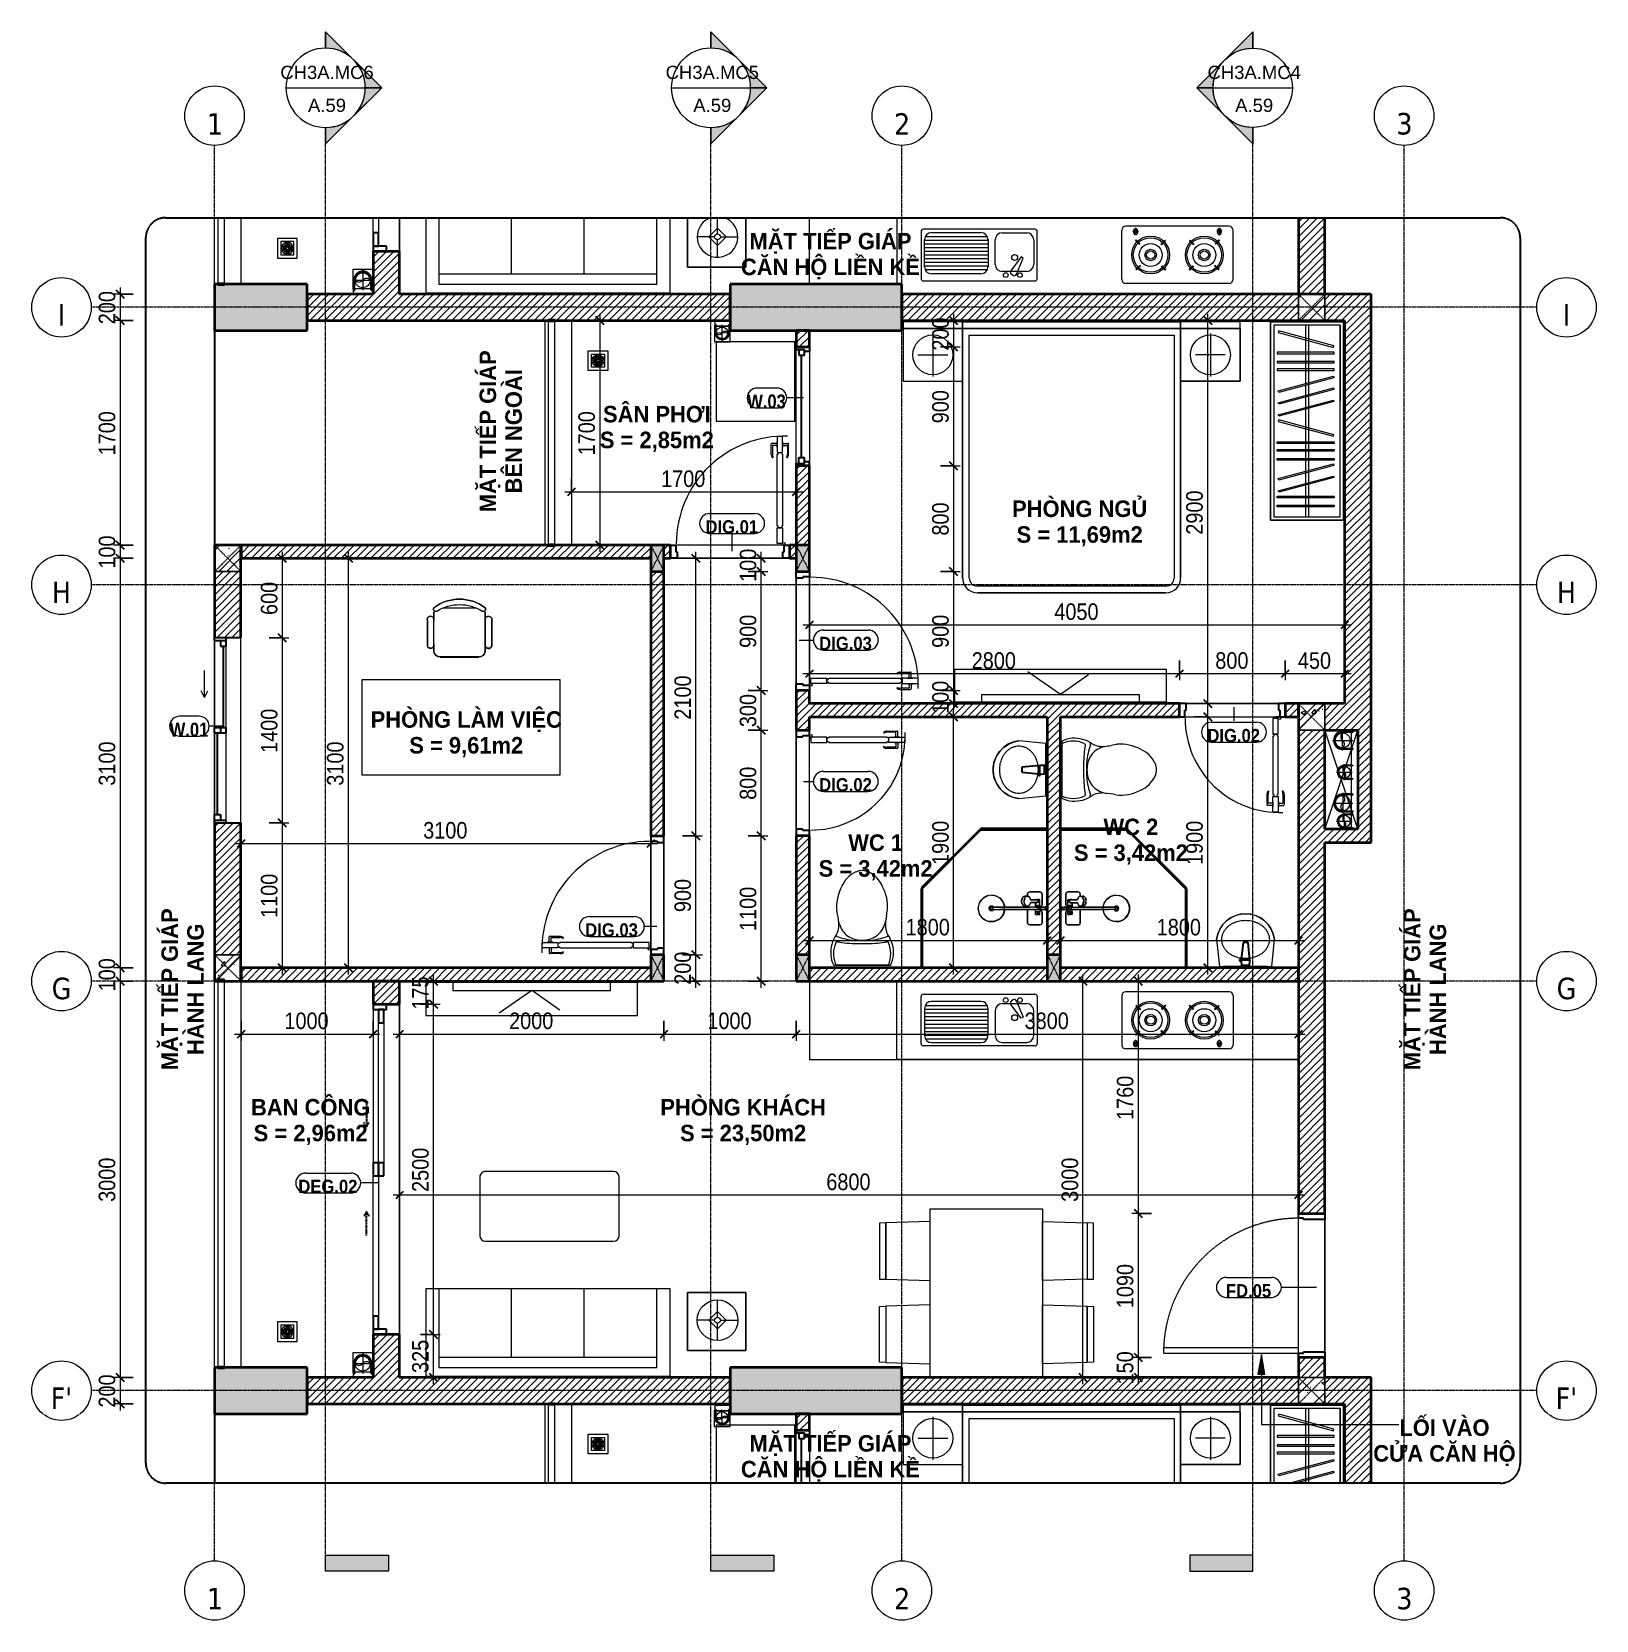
# Model space of a CAD drawing. Header units: millimetres. Extents: x 32270 to 221883, y 3811 to 78637.
# Drawn here: x 32270 to 44106, y 43599 to 55623 of the extents above; entities that cross this region are included whole.
import ezdxf

# ---------------------------------------------------------------- set-up
doc = ezdxf.new("R2010")
doc.units = ezdxf.units.MM
for name, pattern in [('Dash', [6, 3, -3]), ('Dash - Tight', [4.5, 3, -1.5]), ('Dash Dot 3_16_', [7.9375, 4.7625, -1.5875, 0, -1.5875]), ('Grid Line', [22.225, 12.7, -3.175, 3.175, -3.175]), ('Hidden', [7.14375, 4.7625, -2.38125]), ('IMPORT-CENTER _2_', [40.64, 25.4, -5.08, 5.08, -5.08])]:
    doc.linetypes.add(name, pattern=pattern)
for name, color, linetype, lineweight in [('0-1', 7, 'Continuous', 5), ('0-3', 250, 'Continuous', 18), ('A-ANNO-DIMS', 211, 'Continuous', 9), ('A-ANNO-DIMS-50', 211, 'Continuous', 9), ('A-DETL-GENF-1', 250, 'Continuous', 18), ('A-DETL-GENF-2', 92, 'Dash - Tight', 18), ('A-DETL-GENF-3', 92, 'Hidden', 25), ('A-DOOR', 31, 'Continuous', 18), ('A-DOOR-1', 253, 'Continuous', 18), ('A-DOOR-3', 250, 'Continuous', 18), ('A-DOOR-4', 10, 'Continuous', 25), ('A-DOOR-5', 31, 'Continuous', 25), ('A-DOOR-FRAM', 31, 'Continuous', 25), ('A-DOOR-HDLN', 31, 'Dash', 25), ('A-DOOR-IDEN', 31, 'Continuous', 9), ('A-FLOR', 192, 'Continuous', 18), ('A-FLOR-2', 250, 'Continuous', 18), ('A-FLOR-HRAL', 11, 'Continuous', 18), ('A-FLOR-HRAL-1', 253, 'Continuous', 18), ('A-FLOR-HRAL-2', 250, 'Continuous', 18), ('A-FLOR-HRAL-3', 10, 'Continuous', 25), ('A-FLOR-HRAL-4', 11, 'Continuous', 25), ('A-GLAZ', 151, 'Continuous', 18), ('A-GLAZ-1', 253, 'Continuous', 18), ('A-GLAZ-2', 10, 'Continuous', 25), ('A-GLAZ-3', 151, 'Continuous', 25), ('A-GLAZ-CURT-1', 253, 'Continuous', 18), ('A-GLAZ-CURT-2', 10, 'Continuous', 25), ('A-GLAZ-IDEN', 152, 'Continuous', 9), ('A-WALL', 113, 'Continuous', 18), ('A-WALL-2', 7, 'Continuous', 35), ('A-WALL-3', 250, 'Continuous', 18), ('A-WALL-4', 113, 'Continuous', 35), ('A-WALL-PATT-1', 9, 'Continuous', 18), ('A-WALL-PATT-2', 111, 'Continuous', 18), ('G-ANNO-SYMB', 111, 'Continuous', 9), ('G-ANNO-SYMB-1', 111, 'Dash Dot 3_16_', 18), ('G-ANNO-TEXT-1', 7, 'Continuous', 9), ('G-ANNO-TEXT-2', 130, 'Continuous', 9), ('G-IMPT', 8, 'Continuous', 18), ('G-IMPT-1', 254, 'Continuous', 18), ('G-IMPT-2', 8, 'IMPORT-CENTER _2_', 18), ('I-FURN', 30, 'Continuous', 18), ('I-FURN-1', 253, 'Continuous', 18), ('M-EQPM', 50, 'Continuous', 18), ('M-EQPM-1', 50, 'Continuous', 25), ('P-SANR-FIXT', 6, 'Continuous', 18), ('P-SANR-FIXT-1', 253, 'Continuous', 18), ('P-SANR-FIXT-2', 221, 'Continuous', 25), ('S-COLS', 52, 'Continuous', 18), ('S-COLS-3', 52, 'Continuous', 5), ('S-COLS-5', 7, 'Continuous', 35), ('S-COLS-6', 253, 'Continuous', 18), ('S-COLS-7', 52, 'Dash', 18), ('S-COLS-8', 52, 'Continuous', 35), ('S-COLS-HDLN', 52, 'Dash', 18), ('S-COLS-HDLN-1', 250, 'Dash', 18), ('S-GRID-1', 1, 'Grid Line', 9), ('S-GRID-IDEN', 1, 'Continuous', 9)]:
    doc.layers.add(name, color=color, linetype=linetype, lineweight=lineweight)
doc.styles.add('Arial', font='arial.ttf', dxfattribs={"height": 100})
doc.styles.add('Arial_B', font='arialbd.ttf', dxfattribs={"width": 0.95, "height": 125})
doc.styles.add('Arial_B_1', font='arialbd.ttf', dxfattribs={"width": 0.9, "height": 100})
doc.styles.add('Arial_B_2', font='arialbd.ttf', dxfattribs={"width": 0.85, "height": 105})
doc.styles.add('Tahoma_B', font='tahomabd.ttf', dxfattribs={"height": 162.5})
doc.styles.add('UTM Avo', font='', dxfattribs={"width": 0.9, "height": 125})
doc.styles.get('UTM Avo').set_extended_font_data('UTM Avo')
doc.dimstyles.new('1_Dim_chi_tiet_2_5', dxfattribs={"dimscale": 304.8, "dimtxt": 124.912619, "dimasz": 0.19685, "dimexe": 0.164042, "dimexo": 0.0625, "dimgap": 0.016404, "dimtad": 1, "dimdec": 0, "dimrnd": 5, "dimzin": 0, "dimdsep": 46, "dimtxsty": 'UTM Avo', "dimblk1": 'OBLIQUE', "dimblk2": 'OBLIQUE', "dimsah": 1, "dimcen": 0.09, "dimdle": 0.164042, "dimazin": 0, "dimtfac": 1, "dimtdec": 4, "dimtix": 1, "dimtmove": 0, "dimatfit": 3, "dimfxl": 0.328084, "dimfxlon": 1, "dimtvp": 1, "dimtolj": 1, "dimtzin": 0, "dimarcsym": 2})
pattern_1 = [(45, (0, 0), (-28.284271, 28.284271), [])]
pattern_2 = [(50, (0, 0), (364.3679, -31.8783), [38.1, -419.1]), (355, (0, 0), (-70.4859, 382.1133), [30.48, -335.28]), (100.451, (30.36, -2.66), (293.885, 350.2334), [32.38, -356.18]), (46.184, (0, 101.6), (542.1585, -84.0858), [57.15, -628.65]), (96.636, (45.2, 94.6), (474.805, 494.8554), [48.57, -534.27]), (351.184, (0, 101.6), (474.81, 494.85), [45.72, -502.92]), (21, (50.8, 76.2), (303.2285, -204.5305), [38.1, -419.1]), (326, (50.8, 76.2), (123.6039, 368.376), [30.48, -335.28]), (71.451, (76.07, 59.16), (426.8341, 163.8427), [32.38, -356.18]), (37.5, (0, 0), (6.17665, 169.11015), [3.353, -327.863, 3.353, -337.007, -336.55]), (37.5, (0, 0), (6.17665, 169.11015), [-671.576, 3.353, -333.197]), (7.5, (0, 0), (133.6389, 200.3615), [3.353, -190.703, 3.353, -320.243, -128.27]), (7.5, (0, 0), (133.6389, 200.3615), [-517.652, 3.353, -124.917]), (327.5, (-113.28, 0), (271.18182, -11.45836), [3.353, -123.647, 3.353, -392.887, -525.78]), (327.5, (-113.28, 0), (271.18182, -11.45836), [-523.24, 3.353, -522.427]), (317.5, (-164.08, 0), (296.2585, 50.85285), [3.353, -161.747, 3.353, -259.791, -373.38]), (317.5, (-164.08, 0), (296.2585, 50.85285), [-428.244, 3.353, -370.027]), (45, (0, 0), (-125.7236, 125.7236), []), (45, (0, 190.5), (-125.7236, 125.7236), [])]

msp = doc.modelspace()

# ---------------------------------------------------------------- texts
at = {"layer": 'A-DOOR-IDEN', "char_height": 100, "attachment_point": 5, "line_spacing_factor": 0.936439, "style": 'Arial_B_1'}
for s, insert, width in [('\\pt2.25,4.5,6.75,9,11.25,13.5,15.75,18,20.25,22.5,24.75,27,29.25,31.5,33.75,36,38.25,40.5,42.75,45,47.25,49.5,51.75,54,56.25,58.5,60.75,63,65.25,67.5,69.75,72;DIG.01', (37566, 51874.8), 407.7), ('\\pt2.25,4.5,6.75,9,11.25,13.5,15.75,18,20.25,22.5,24.75,27,29.25,31.5,33.75,36,38.25,40.5,42.75,45,47.25,49.5,51.75,54,56.25,58.5,60.75,63,65.25,67.5,69.75,72;DIG.03', (38426.4, 50992.2), 407.7), ('\\pt2.25,4.5,6.75,9,11.25,13.5,15.75,18,20.25,22.5,24.75,27,29.25,31.5,33.75,36,38.25,40.5,42.75,45,47.25,49.5,51.75,54,56.25,58.5,60.75,63,65.25,67.5,69.75,72;DIG.02', (41363.3, 50295.1), 407.7), ('\\pt2.25,4.5,6.75,9,11.25,13.5,15.75,18,20.25,22.5,24.75,27,29.25,31.5,33.75,36,38.25,40.5,42.75,45,47.25,49.5,51.75,54,56.25,58.5,60.75,63,65.25,67.5,69.75,72;DIG.02', (38426.4, 49922.4), 407.7), ('\\pt2.25,4.5,6.75,9,11.25,13.5,15.75,18,20.25,22.5,24.75,27,29.25,31.5,33.75,36,38.25,40.5,42.75,45,47.25,49.5,51.75,54,56.25,58.5,60.75,63,65.25,67.5,69.75,72;DIG.03', (36656.2, 48823.7), 407.7), ('\\pt2.25,4.5,6.75,9,11.25,13.5,15.75,18,20.25,22.5,24.75,27,29.25,31.5,33.75,36,38.25,40.5,42.75,45,47.25,49.5,51.75,54,56.25,58.5,60.75,63,65.25,67.5,69.75,72;DEG.02', (34510, 46882.7), 458.55), ('\\pt2.25,4.5,6.75,9,11.25,13.5,15.75,18,20.25,22.5,24.75,27,29.25,31.5,33.75,36,38.25,40.5,42.75,45,47.25,49.5,51.75,54,56.25,58.5,60.75,63,65.25,67.5,69.75,72;FD.05', (41475.7, 46092.4), 351.45)]:
    msp.add_mtext(s, dxfattribs=dict(at, insert=insert, width=width))
at = {"layer": 'A-GLAZ-IDEN', "char_height": 105, "width": 300.9, "attachment_point": 5, "line_spacing_factor": 0.936439, "style": 'Arial_B_2'}
for s, insert in [('\\pt2.1252,4.2504,6.37455,8.49975,10.62495,12.75015,14.87535,16.9995,19.1247,21.2499,23.3751,25.5003,27.6255,29.74965,31.87485,34.00005,36.12525,38.25045,40.3746,42.4998,44.625,46.7502,48.8754,50.99955,53.12475,55.24995,57.37515,59.50035,61.6245,63.7497,65.8749,68.0001;W.03', (37828.9, 52823.5)), ('\\pt2.1252,4.2504,6.37455,8.49975,10.62495,12.75015,14.87535,16.9995,19.1247,21.2499,23.3751,25.5003,27.6255,29.74965,31.87485,34.00005,36.12525,38.25045,40.3746,42.4998,44.625,46.7502,48.8754,50.99955,53.12475,55.24995,57.37515,59.50035,61.6245,63.7497,65.8749,68.0001;W.01', (33459.2, 50339.4))]:
    msp.add_mtext(s, dxfattribs=dict(at, insert=insert))
at = {"layer": 'G-ANNO-SYMB', "char_height": 100, "attachment_point": 5, "line_spacing_factor": 0.936439, "style": 'Arial'}
for s, insert, width in [('\\pt635,1270,1905,2540,3175,3810,4445,5080,5715,6350,6985,7620,8255,8890,9525,10160,10795,11430,12065,12700,13335,13970,14605,15240,15875,16510,17145,17780,18415,19050,19685,20320;CH3A.MC6', (34503.3, 55314.3), 721), ('\\pt635,1270,1905,2540,3175,3810,4445,5080,5715,6350,6985,7620,8255,8890,9525,10160,10795,11430,12065,12700,13335,13970,14605,15240,15875,16510,17145,17780,18415,19050,19685,20320;CH3A.MC5', (37418.4, 55314.3), 721), ('\\pt635,1270,1905,2540,3175,3810,4445,5080,5715,6350,6985,7620,8255,8890,9525,10160,10795,11430,12065,12700,13335,13970,14605,15240,15875,16510,17145,17780,18415,19050,19685,20320;CH3A.MC4', (41518.4, 55314.3), 721), ('\\pt635,1270,1905,2540,3175,3810,4445,5080,5715,6350,6985,7620,8255,8890,9525,10160,10795,11430,12065,12700,13335,13970,14605,15240,15875,16510,17145,17780,18415,19050,19685,20320;A.59', (34503.3, 55064.9), 297.5), ('\\pt635,1270,1905,2540,3175,3810,4445,5080,5715,6350,6985,7620,8255,8890,9525,10160,10795,11430,12065,12700,13335,13970,14605,15240,15875,16510,17145,17780,18415,19050,19685,20320;A.59', (37418.4, 55064.9), 297.5), ('\\pt635,1270,1905,2540,3175,3810,4445,5080,5715,6350,6985,7620,8255,8890,9525,10160,10795,11430,12065,12700,13335,13970,14605,15240,15875,16510,17145,17780,18415,19050,19685,20320;A.59', (41518.4, 55064.9), 297.5)]:
    msp.add_mtext(s, dxfattribs=dict(at, insert=insert, width=width))
at = {"layer": 'G-ANNO-TEXT-1', "char_height": 125, "attachment_point": 5, "line_spacing_factor": 0.936439, "style": 'Arial_B'}
for s, insert, width in [('\\pt570,1140,1710,2280,2850,3420,3990,4560,5130,5700,6270,6840,7410,7980,8550,9120,9690,10260,10830,11400,11970,12540,13110,13680,14250,14820,15390,15960,16530,17100,17670,18240;MẶT TIẾP GIÁP\\PCĂN HỘ LIỀN KỀ', (38312.3, 53924.2), 1410.75), ('\\pt570,1140,1710,2280,2850,3420,3990,4560,5130,5700,6270,6840,7410,7980,8550,9120,9690,10260,10830,11400,11970,12540,13110,13680,14250,14820,15390,15960,16530,17100,17670,18240;SÂN PHƠI\\PS = 2,85m2 ', (36998.9, 52616.7), 1153.3), ('\\pt570,1140,1710,2280,2850,3420,3990,4560,5130,5700,6270,6840,7410,7980,8550,9120,9690,10260,10830,11400,11970,12540,13110,13680,14250,14820,15390,15960,16530,17100,17670,18240;PHÒNG NGỦ\\PS = 11,69m2 ', (40198, 51900.8), 1153.3), ('\\pt570,1140,1710,2280,2850,3420,3990,4560,5130,5700,6270,6840,7410,7980,8550,9120,9690,10260,10830,11400,11970,12540,13110,13680,14250,14820,15390,15960,16530,17100,17670,18240;PHÒNG LÀM VIỆC\\PS = 9,61m2 ', (35556.9, 50305.5), 1589.825), ('\\pt570,1140,1710,2280,2850,3420,3990,4560,5130,5700,6270,6840,7410,7980,8550,9120,9690,10260,10830,11400,11970,12540,13110,13680,14250,14820,15390,15960,16530,17100,17670,18240;WC 2\\PS = 3,42m2 ', (40585.6, 49492.5), 961.4), ('\\pt570,1140,1710,2280,2850,3420,3990,4560,5130,5700,6270,6840,7410,7980,8550,9120,9690,10260,10830,11400,11970,12540,13110,13680,14250,14820,15390,15960,16530,17100,17670,18240;WC 1\\PS = 3,42m2 ', (38654.3, 49373.4), 961.4), ('\\pt570,1140,1710,2280,2850,3420,3990,4560,5130,5700,6270,6840,7410,7980,8550,9120,9690,10260,10830,11400,11970,12540,13110,13680,14250,14820,15390,15960,16530,17100,17670,18240;BAN CÔNG\\PS = 2,96m2 ', (34379.9, 47370.6), 961.4), ('\\pt570,1140,1710,2280,2850,3420,3990,4560,5130,5700,6270,6840,7410,7980,8550,9120,9690,10260,10830,11400,11970,12540,13110,13680,14250,14820,15390,15960,16530,17100,17670,18240;PHÒNG KHÁCH\\PS = 23,50m2 ', (37651.9, 47370.6), 1410.75), ('\\pt570,1140,1710,2280,2850,3420,3990,4560,5130,5700,6270,6840,7410,7980,8550,9120,9690,10260,10830,11400,11970,12540,13110,13680,14250,14820,15390,15960,16530,17100,17670,18240;LỐI VÀO\\PCỬA CĂN HỘ', (42958.2, 44943.4), 1134.3), ('\\pt570,1140,1710,2280,2850,3420,3990,4560,5130,5700,6270,6840,7410,7980,8550,9120,9690,10260,10830,11400,11970,12540,13110,13680,14250,14820,15390,15960,16530,17100,17670,18240;MẶT TIẾP GIÁP\\PCĂN HỘ LIỀN KỀ', (38312.3, 44824.2), 1410.75)]:
    msp.add_mtext(s, dxfattribs=dict(at, insert=insert, width=width))
at = {"layer": 'G-ANNO-TEXT-1', "char_height": 125, "width": 1410.75, "attachment_point": 5, "rotation": 90, "line_spacing_factor": 0.936439, "style": 'Arial_B'}
for s, insert in [('\\pt570,1140,1710,2280,2850,3420,3990,4560,5130,5700,6270,6840,7410,7980,8550,9120,9690,10260,10830,11400,11970,12540,13110,13680,14250,14820,15390,15960,16530,17100,17670,18240;MẶT TIẾP GIÁP\\PBÊN NGOÀI', (35818.4, 52598.7)), ('\\pt570,1140,1710,2280,2850,3420,3990,4560,5130,5700,6270,6840,7410,7980,8550,9120,9690,10260,10830,11400,11970,12540,13110,13680,14250,14820,15390,15960,16530,17100,17670,18240;MẶT TIẾP GIÁP\\PHÀNH LANG', (33411.3, 48375.1)), ('\\pt570,1140,1710,2280,2850,3420,3990,4560,5130,5700,6270,6840,7410,7980,8550,9120,9690,10260,10830,11400,11970,12540,13110,13680,14250,14820,15390,15960,16530,17100,17670,18240;MẶT TIẾP GIÁP\\PHÀNH LANG', (42811.3, 48375.1))]:
    msp.add_mtext(s, dxfattribs=dict(at, insert=insert))

# ---------------------------------------------------------------- blocks, each defined once
blk = doc.blocks.new('NCV_TKTC_KET CAU_rvt-1-TKCS_CĂN HỘ LOẠI 3A - MẶT BẰNG')
at = {"layer": 'S-COLS-3'}
for points in [[(34353, 53362), (34353, 53712), (33728, 53712), (33728, 53707), (33678, 53707), (33678, 53712), (33653, 53712), (33653, 53362), (34342, 53362)], [(38853, 53362), (38853, 53712), (37553, 53712), (37553, 53362), (38372, 53362)], [(34353, 45162), (34353, 45512), (33728, 45512), (33728, 45507), (33678, 45507), (33678, 45512), (33653, 45512), (33653, 45162), (34342, 45162)], [(38853, 45162), (38853, 45512), (37553, 45512), (37553, 45162), (38372, 45162)]]:
    blk.add_hatch(color=256, dxfattribs=at).paths.add_polyline_path(points)
at = {"layer": 'S-COLS-5'}
for p, q in [((33653, 53712), (33653, 53362)), ((33678, 53712), (33653, 53712)), ((34353, 53712), (33728, 53712)), ((34353, 53362), (34353, 53712)), ((37553, 53712), (37553, 53362)), ((38853, 53712), (37553, 53712)), ((38853, 53362), (38853, 53712)), ((33653, 53362), (34353, 53362)), ((37553, 53362), (38853, 53362)), ((33653, 45512), (33653, 45162)), ((33678, 45512), (33653, 45512)), ((34353, 45512), (33728, 45512)), ((34353, 45162), (34353, 45512)), ((37553, 45512), (37553, 45162)), ((38853, 45512), (37553, 45512)), ((38853, 45162), (38853, 45512)), ((33653, 45162), (34353, 45162)), ((37553, 45162), (38853, 45162))]:
    blk.add_line(p, q, dxfattribs=at)
blk = doc.blocks.new('DOOR_CW_01 CANH MO-PANEL KINH - DIW_01-900x2200-CỬA GỖ VÂN LAMINATE-553375-TKCS_CĂN HỘ LOẠI 3A - MẶT BẰNG')
at = {"layer": 'A-DETL-GENF-1'}
for p, q in [((-397, -182), (-397, -62)), ((-397, -62), (-357, -62)), ((-357, -62), (-357, -182)), ((-357, -182), (-397, -182)), ((-397, -196), (-391, -196)), ((-397, -738), (-397, -196)), ((-391, -196), (-391, -182)), ((-391, -182), (-363, -182)), ((-363, -182), (-363, -196)), ((-357, -196), (-363, -196)), ((-357, -196), (-357, -738)), ((-434, -711), (-427, -716)), ((-320, -711), (-327, -716)), ((-442, -737), (-442, -816)), ((-399, -820), (-438, -820)), ((-434, -800), (-434, -737)), ((-399, -804), (-430, -804)), ((-399, -792), (-399, -832)), ((-397, -792), (-399, -792)), ((-399, -832), (-397, -832)), ((-397, -738), (-391, -738)), ((-357, -752), (-397, -752)), ((-397, -752), (-397, -872)), ((-397, -792), (-397, -832)), ((-391, -752), (-391, -738)), ((-363, -752), (-391, -752)), ((-357, -738), (-363, -738)), ((-363, -738), (-363, -752)), ((-357, -872), (-357, -752)), ((-357, -792), (-357, -832)), ((-357, -792), (-355, -792)), ((-355, -832), (-357, -832)), ((-355, -792), (-355, -832)), ((-355, -804), (-324, -804)), ((-355, -820), (-316, -820)), ((-320, -800), (-320, -737)), ((-312, -737), (-312, -816)), ((-397, -872), (-357, -872))]:
    blk.add_line(p, q, dxfattribs=at)
blk.add_circle((-407, -60), 10, dxfattribs=at)
for centre, radius, start, end in [((-407, -60), 814, 268, 0), ((-397, -737), 45, 145, 180), ((-397, -737), 37, 145, 180), ((-357, -737), 37, 0, 35), ((-357, -737), 45, 360, 35), ((-438, -816), 4, 180, 270), ((-430, -800), 4, 180, 270), ((-324, -800), 4, 270, 0), ((-316, -816), 4, 270, 0)]:
    blk.add_arc(centre, radius, start, end, dxfattribs=at)
at = {"layer": 'A-DOOR-3'}
blk.add_line((-407, -50), (-382, -50), dxfattribs=at)
at = {"layer": 'A-DOOR-4'}
for p, q in [((-450, -50), (-450, 50)), ((-450, 50), (-400, 50)), ((-400, 50), (-400, 0)), ((400, 0), (400, 50)), ((400, 50), (450, 50)), ((-410, -50), (-450, -50)), ((-410, 0), (-410, -50)), ((-400, 0), (-410, 0)), ((410, 0), (400, 0)), ((410, -50), (410, 0)), ((450, -50), (410, -50))]:
    blk.add_line(p, q, dxfattribs=at)
blk = doc.blocks.new('DOOR_CW_01 CANH MO-PANEL KINH - DIG_02-800x2200-CỬA NHÔM KÍNH-400864-TKCS_CĂN HỘ LOẠI 3A - MẶT BẰNG')
at = {"layer": 'A-DETL-GENF-1'}
for p, q in [((-349, 732), (-347, 732)), ((-349, 692), (-349, 732)), ((-347, 772), (-307, 772)), ((-347, 652), (-347, 772)), ((-347, 692), (-347, 732)), ((-307, 772), (-307, 652)), ((-307, 692), (-307, 732)), ((-305, 732), (-307, 732)), ((-305, 692), (-305, 732)), ((-392, 637), (-392, 716)), ((-349, 720), (-388, 720)), ((-384, 700), (-384, 637)), ((-384, 611), (-377, 616)), ((-349, 704), (-380, 704)), ((-347, 692), (-349, 692)), ((-307, 652), (-347, 652)), ((-347, 638), (-341, 638)), ((-347, 638), (-347, 196)), ((-313, 652), (-341, 652)), ((-341, 652), (-341, 638)), ((-313, 638), (-313, 652)), ((-307, 638), (-313, 638)), ((-307, 692), (-305, 692)), ((-307, 196), (-307, 638)), ((-305, 720), (-266, 720)), ((-305, 704), (-274, 704)), ((-270, 611), (-277, 616)), ((-270, 700), (-270, 637)), ((-262, 637), (-262, 716)), ((-347, 196), (-341, 196)), ((-307, 182), (-347, 182)), ((-347, 182), (-347, 62)), ((-341, 196), (-341, 182)), ((-341, 182), (-313, 182)), ((-307, 196), (-313, 196)), ((-313, 182), (-313, 196)), ((-307, 62), (-307, 182)), ((-347, 62), (-307, 62))]:
    blk.add_line(p, q, dxfattribs=at)
blk.add_circle((-357, 60), 10, dxfattribs=at)
for centre, radius, start, end in [((-357, 60), 714, 360, 92), ((-388, 716), 4, 90, 180), ((-347, 637), 45, 180, 215), ((-380, 700), 4, 90, 180), ((-347, 637), 37, 180, 215), ((-307, 637), 37, 325, 0), ((-274, 700), 4, 0, 90), ((-307, 637), 45, 325, 0), ((-266, 716), 4, 0, 90)]:
    blk.add_arc(centre, radius, start, end, dxfattribs=at)
at = {"layer": 'A-DOOR-3'}
blk.add_line((-357, 50), (-332, 50), dxfattribs=at)
at = {"layer": 'A-DOOR-4'}
for p, q in [((-360, 50), (-400, 50)), ((-400, 50), (-400, -50)), ((-360, 0), (-360, 50)), ((-350, 0), (-360, 0)), ((-350, -50), (-350, 0)), ((360, 0), (350, 0)), ((350, 0), (350, -50)), ((400, 50), (360, 50)), ((360, 50), (360, 0)), ((400, -50), (400, 50)), ((-400, -50), (-350, -50)), ((350, -50), (400, -50))]:
    blk.add_line(p, q, dxfattribs=at)
blk = doc.blocks.new('DOOR_CW_01 CANH MO-PANEL KINH - DIW_01-900x2200-CỬA GỖ VÂN LAMINATE-553393-TKCS_CĂN HỘ LOẠI 3A - MẶT BẰNG')
at = {"layer": 'A-DETL-GENF-1'}
for p, q in [((-397, 872), (-357, 872)), ((-397, 752), (-397, 872)), ((-357, 872), (-357, 752)), ((-442, 737), (-442, 816)), ((-399, 820), (-438, 820)), ((-434, 800), (-434, 737)), ((-399, 804), (-430, 804)), ((-399, 832), (-397, 832)), ((-399, 792), (-399, 832)), ((-397, 792), (-399, 792)), ((-397, 792), (-397, 832)), ((-357, 752), (-397, 752)), ((-397, 738), (-391, 738)), ((-397, 738), (-397, 196)), ((-363, 752), (-391, 752)), ((-391, 752), (-391, 738)), ((-363, 738), (-363, 752)), ((-357, 738), (-363, 738)), ((-357, 792), (-357, 832)), ((-355, 832), (-357, 832)), ((-357, 792), (-355, 792)), ((-357, 196), (-357, 738)), ((-355, 792), (-355, 832)), ((-355, 820), (-316, 820)), ((-355, 804), (-324, 804)), ((-320, 800), (-320, 737)), ((-312, 737), (-312, 816)), ((-434, 711), (-427, 716)), ((-320, 711), (-327, 716)), ((-397, 196), (-391, 196)), ((-357, 182), (-397, 182)), ((-397, 182), (-397, 62)), ((-391, 196), (-391, 182)), ((-391, 182), (-363, 182)), ((-357, 196), (-363, 196)), ((-363, 182), (-363, 196)), ((-357, 62), (-357, 182)), ((-397, 62), (-357, 62))]:
    blk.add_line(p, q, dxfattribs=at)
blk.add_circle((-407, 60), 10, dxfattribs=at)
for centre, radius, start, end in [((-407, 60), 814, 360, 92), ((-438, 816), 4, 90, 180), ((-397, 737), 45, 180, 215), ((-430, 800), 4, 90, 180), ((-397, 737), 37, 180, 215), ((-357, 737), 37, 325, 0), ((-324, 800), 4, 360, 90), ((-357, 737), 45, 325, 0), ((-316, 816), 4, 0, 90)]:
    blk.add_arc(centre, radius, start, end, dxfattribs=at)
at = {"layer": 'A-DOOR-3'}
blk.add_line((-407, 50), (-382, 50), dxfattribs=at)
at = {"layer": 'A-DOOR-4'}
for p, q in [((-410, 50), (-450, 50)), ((-450, 50), (-450, -50)), ((-410, 0), (-410, 50)), ((-400, 0), (-410, 0)), ((-400, -50), (-400, 0)), ((410, 0), (400, 0)), ((400, 0), (400, -50)), ((450, 50), (410, 50)), ((410, 50), (410, 0)), ((450, -50), (450, 50)), ((-450, -50), (-400, -50)), ((400, -50), (450, -50))]:
    blk.add_line(p, q, dxfattribs=at)
blk = doc.blocks.new('M_Fixed - 900 x 1400-901190-TKCS_CĂN HỘ LOẠI 3A - MẶT BẰNG')
at = {"layer": 'A-GLAZ-2'}
for p, q in [((-450, 63), (-431, 63)), ((-431, 63), (-431, 0)), ((-431, 44), (-387, 44)), ((-387, 44), (-387, 0)), ((-387, 22), (387, 22)), ((387, 44), (387, 0)), ((431, 44), (387, 44)), ((431, 63), (431, 0)), ((449, 63), (431, 63)), ((-450, -37), (-418, -37)), ((-431, 0), (-387, 0)), ((-418, 0), (-418, -37)), ((387, 0), (431, 0)), ((418, 0), (418, -37)), ((450, -37), (418, -37))]:
    blk.add_line(p, q, dxfattribs=at)
blk = doc.blocks.new('TOILET - TOILET-400871-TKCS_CĂN HỘ LOẠI 3A - MẶT BẰNG')
at = {"layer": 'P-SANR-FIXT-1'}
for p, q in [((-172, 330), (-179, 355)), ((172, 330), (179, 355)), ((214, 19), (-214, 19)), ((194, 20), (-194, 20))]:
    blk.add_line(p, q, dxfattribs=at)
for centre, radius, start, end in [((45, 529), 218, 115.2282, 156.7784), ((0, 624), 112, 64.7718, 115.2282), ((-45, 529), 218, 23.2216, 64.7718), ((137, 461), 330, 152.3122, 185.6513), ((-137, 461), 330, 356.3165, 27.6878), ((-719, 298), 544, 4.5441, 13.9464), ((719, 298), 544, 169.7121, 175.4559), ((-1948, 805), 2171, 349.1051, 350.319), ((-4, 116), 234, 144.7853, 164.7039), ((-343, 327), 167, 332.62, 4.5441), ((0, 384), 180, 197.4036, 232.5964), ((0, 416), 206, 237.9268, 270), ((0, 416), 206, 270, 302.0732), ((0, 384), 180, 307.4036, 342.5964), ((343, 327), 167, 175.4559, 207.38), ((4, 116), 234, 15.2961, 35.2147), ((2, 114), 240, 164.7039, 183.5487), ((-10, 107), 207, 156.2862, 203.7138), ((-195, 224), 13.8, 71.0073, 129.3276), ((-189, 186), 11.7, 82.4212, 154.5895), ((1, 792), 587, 251.0073, 264.1678), ((179, 2951), 2778, 262.4212, 262.7649), ((-14, 1400), 1216, 262.593, 269.6026), ((0, 787), 581, 264.1678, 275.8322), ((0, 3463), 3278, 269.6026, 270.3974), ((14, 1400), 1216, 270.3974, 277.407), ((-1, 792), 587, 275.8322, 288.9927), ((-179, 2951), 2778, 277.2351, 277.5788), ((189, 186), 11.7, 25.4105, 97.5788), ((195, 224), 13.8, 50.6724, 108.9927), ((10, 107), 207, 336.2862, 23.7138), ((-2, 114), 240, 356.4513, 15.2961), ((-46, 111), 192, 183.5487, 208.7191), ((-194, 26), 6.48, 203.7138, 267.6832), ((194, 26), 6.48, 272.3168, 336.2862), ((46, 111), 192, 331.2809, 356.4513)]:
    blk.add_arc(centre, radius, start, end, dxfattribs=at)
blk = doc.blocks.new('TOILET - TOILET-348229-TKCS_CĂN HỘ LOẠI 3A - MẶT BẰNG')
at = {"layer": 'P-SANR-FIXT-1'}
for p, q in [((214, -19), (-214, -19)), ((194, -20), (-194, -20)), ((-172, -330), (-179, -355)), ((172, -330), (179, -355))]:
    blk.add_line(p, q, dxfattribs=at)
for centre, radius, start, end in [((2, -114), 240, 176.4513, 195.2961), ((-46, -111), 192, 151.2809, 176.4513), ((-10, -107), 207, 156.2862, 203.7138), ((-194, -26), 6.48, 92.3168, 156.2862), ((194, -26), 6.48, 23.7138, 87.6832), ((10, -107), 207, 336.2862, 23.7138), ((46, -111), 192, 3.5487, 28.7191), ((-2, -114), 240, 344.7039, 3.5487), ((-4, -116), 234, 195.2961, 215.2147), ((-195, -224), 13.8, 230.6724, 288.9927), ((-189, -186), 11.7, 205.4105, 277.5788), ((1, -792), 587, 95.8322, 108.9927), ((179, -2951), 2778, 97.2351, 97.5788), ((-14, -1400), 1216, 90.3974, 97.407), ((0, -416), 206, 90, 122.0732), ((0, -787), 581, 84.1678, 95.8322), ((0, -3463), 3278, 89.6026, 90.3974), ((0, -416), 206, 57.9268, 90), ((14, -1400), 1216, 82.593, 89.6026), ((-1, -792), 587, 71.0073, 84.1678), ((-179, -2951), 2778, 82.4212, 82.7649), ((189, -186), 11.7, 262.4212, 334.5895), ((195, -224), 13.8, 251.0073, 309.3276), ((4, -116), 234, 324.7853, 344.7039), ((-343, -327), 167, 355.4559, 27.38), ((-719, -298), 544, 346.0536, 355.4559), ((0, -384), 180, 127.4036, 162.5964), ((0, -384), 180, 17.4036, 52.5964), ((343, -327), 167, 152.62, 184.5441), ((719, -298), 544, 184.5441, 190.2879), ((137, -461), 330, 174.3487, 207.6878), ((-137, -461), 330, 332.3122, 3.6835), ((-1948, -805), 2171, 9.681, 10.8949), ((45, -529), 218, 203.2216, 244.7718), ((-45, -529), 218, 295.2282, 336.7784), ((0, -624), 112, 244.7718, 295.2282)]:
    blk.add_arc(centre, radius, start, end, dxfattribs=at)
blk = doc.blocks.new('BAN LV A - BAN LV A_dwg_ban hoc2-348006-TKCS_CĂN HỘ LOẠI 3A - MẶT BẰNG')
at = {"layer": 'I-FURN'}
for p, q in [((-194, 389), (-194, 113)), ((146, 437), (-146, 437)), ((194, 113), (194, 389)), ((-243, 354), (-243, 162)), ((194, 351), (194, 151)), ((244, 162), (244, 354)), ((-121, 65), (121, 65))]:
    blk.add_line(p, q, dxfattribs=at)
at = {"layer": 'I-FURN', "flags": 128}
blk.add_lwpolyline([(-738, 611), (-738, 1331), (-155, 1331), (762, 1331), (762, 611)], close=True, dxfattribs=at)
at = {"layer": 'I-FURN'}
for centre, radius, start, end in [((-219, 347), 25.3, 343.7398, 163.7398), ((-146, 389), 48.6, 90, 180), ((146, 389), 48.6, 360, 90), ((219, 347), 25.3, 16.2602, 170.7054), ((-219, 155), 25.3, 163.7398, 16.2602), ((219, 155), 25.3, 189.2946, 16.2602), ((-180, 75), 17.8, 57.9726, 216.6901), ((-146, 113), 48.6, 180, 207.5844), ((0, 324), 324, 233.1301, 306.8699), ((0, 359), 318, 237.5758, 302.4242), ((180, 75), 17.8, 323.3099, 122.0274), ((146, 113), 48.6, 332.4156, 0)]:
    blk.add_arc(centre, radius, start, end, dxfattribs=at)
blk = doc.blocks.new('BAN LV A - BAN LV A_dwg-348005-TKCS_CĂN HỘ LOẠI 3A - MẶT BẰNG')
at = {"extrusion": (0, 0, -1), "zscale": -1, "rotation": 180}
blk.add_blockref('BAN LV A - BAN LV A_dwg_ban hoc2-348006-TKCS_CĂN HỘ LOẠI 3A - MẶT BẰNG', (-729, 1384), dxfattribs=at)
blk = doc.blocks.new('BAN LV A - BAN LV A-348231-TKCS_CĂN HỘ LOẠI 3A - MẶT BẰNG')
at = {"layer": 'I-FURN-1'}
for p, q in [((486, 1222), (486, 1029)), ((535, 1270), (535, 1236)), ((923, 1233), (923, 1270)), ((973, 1029), (973, 1222)), ((535, 1029), (535, 995)), ((923, 995), (923, 1032)), ((583, 946), (875, 946)), ((1491, 773), (-9, 773)), ((-9, 773), (-9, 53)), ((1491, 53), (1491, 773)), ((-9, 53), (1491, 53))]:
    blk.add_line(p, q, dxfattribs=at)
for centre, radius, start, end in [((729, 1060), 324, 53.1301, 126.8699), ((510, 1229), 25.3, 16.2602, 196.2602), ((549, 1308), 17.8, 143.3099, 240.596), ((583, 1270), 48.6, 152.4156, 180), ((909, 1308), 17.8, 299.404, 36.6901), ((875, 1270), 48.6, 360, 27.5844), ((948, 1229), 25.3, 343.7398, 170.7054), ((510, 1036), 25.3, 196.2602, 343.7398), ((583, 995), 48.6, 180, 270), ((875, 995), 48.6, 270, 360), ((948, 1036), 25.3, 189.2946, 343.7398)]:
    blk.add_arc(centre, radius, start, end, dxfattribs=at)
blk.add_blockref('BAN LV A - BAN LV A_dwg-348005-TKCS_CĂN HỘ LOẠI 3A - MẶT BẰNG', (0, 0))
blk = doc.blocks.new('MAY GIAT - MAY GIAT_dwg-348053-TKCS_CĂN HỘ LOẠI 3A - MẶT BẰNG')
at = {"layer": 'G-IMPT-1', "flags": 128}
blk.add_lwpolyline([(5, 597), (5, 2), (605, 2), (605, 597)], close=True, dxfattribs=at)
blk = doc.blocks.new('MAY GIAT - MAY GIAT-348233-TKCS_CĂN HỘ LOẠI 3A - MẶT BẰNG')
at = {"layer": 'I-FURN-1'}
for p, q in [((5, 597), (5, 2)), ((605, 597), (5, 597)), ((605, 2), (605, 597)), ((5, 2), (605, 2))]:
    blk.add_line(p, q, dxfattribs=at)
blk.add_blockref('MAY GIAT - MAY GIAT_dwg-348053-TKCS_CĂN HỘ LOẠI 3A - MẶT BẰNG', (0, 0))
blk = doc.blocks.new('bonruatreo - Chậu rửa-348246-TKCS_CĂN HỘ LOẠI 3A - MẶT BẰNG')
at = {"layer": 'P-SANR-FIXT-1'}
for p, q in [((-219, 205), (-198, 0)), ((198, 0), (219, 205)), ((-198, 0), (198, 0)), ((165, 0), (-165, 0))]:
    blk.add_line(p, q, dxfattribs=at)
at = {"layer": 'P-SANR-FIXT-1', "flags": 128}
blk.add_lwpolyline([(-219, 205), (-210, 247), (-193, 286), (-169, 321), (-139, 351), (-103, 374), (-64, 391), (-22, 399), (21, 399), (62, 391), (102, 375), (138, 352), (168, 322), (192, 287), (209, 248), (218, 206), (219, 205)], dxfattribs=at)
at = {"layer": 'P-SANR-FIXT-1'}
blk.add_arc((0, 180), 220, 6.525, 173.475, dxfattribs=at)
for points in [[(-180, 205), (-180, 212), (-179, 227), (-172, 249), (-162, 269), (-149, 287), (-134, 303), (-116, 317), (-97, 328), (-76, 337), (-55, 343), (-33, 348), (-11, 350), (11, 350), (33, 348), (55, 343), (76, 337), (97, 328), (116, 317), (134, 303), (149, 287), (163, 269), (172, 249), (179, 227), (180, 212), (180, 205)], [(180, 205), (180, 198), (179, 183), (172, 161), (163, 141), (149, 123), (134, 107), (116, 93), (97, 82), (76, 73), (55, 67), (33, 62), (11, 60), (-11, 60), (-33, 62), (-55, 67), (-76, 73), (-97, 82), (-116, 93), (-134, 107), (-149, 123), (-162, 141), (-172, 161), (-179, 183), (-180, 198), (-180, 205)]]:
    blk.add_open_spline(points, degree=3, dxfattribs=at)
at = {"layer": 'P-SANR-FIXT-2'}
for p, q in [((-19, 182), (-32, 53)), ((19, 182), (-19, 182)), ((33, 45), (19, 182)), ((-36, 54), (-45, 54)), ((-45, 54), (-45, 43)), ((-45, 43), (-36, 43)), ((-36, 53), (-36, 54)), ((-32, 53), (-36, 53)), ((-36, 44), (-36, 53)), ((-36, 43), (-36, 44)), ((-36, 44), (-33, 44)), ((-32, 53), (-33, 44)), ((33, 48), (-33, 48)), ((-33, 37), (-31, 12)), ((-30, 11), (30, 11)), ((31, 12), (33, 37))]:
    blk.add_line(p, q, dxfattribs=at)
for centre, radius, start, end in [((6, 41), 38.7, 175.8543, 186.034), ((-30, 12), 1.3, 183.5997, 268.7722), ((30, 12), 1.3, 271.2278, 356.4003), ((-6, 41), 38.7, 353.966, 6.034)]:
    blk.add_arc(centre, radius, start, end, dxfattribs=at)
blk = doc.blocks.new('93925000_0001 - 93925000_top_dwg_93925000_T-348115-TKCS_CĂN HỘ LOẠI 3A - MẶT BẰNG')
at = {"layer": 'P-SANR-FIXT'}
for p, q in [((-125, -47), (-125, -123)), ((-29, -30), (-108, -30)), ((-46, -78), (-46, -47)), ((-27, -47), (-26, -47)), ((-27, -78), (-26, -78)), ((-9, -413), (-9, -63)), ((9, -63), (9, -413)), ((22, -46), (61, -47)), ((43, -79), (22, -79)), ((29, -30), (108, -30)), ((43, -65), (43, -118)), ((43, -118), (43, -118)), ((43, -118), (43, -118)), ((66, -118), (66, -65)), ((66, -118), (66, -118)), ((66, -118), (66, -118)), ((125, -47), (125, -123)), ((-108, -140), (-9, -140)), ((9, -140), (16, -140)), ((15, -159), (16, -143)), ((108, -140), (93, -140)), ((93, -143), (93, -159))]:
    blk.add_line(p, q, dxfattribs=at)
at = {"layer": 'P-SANR-FIXT', "flags": 128}
for points in [[(-46, -46), (-27, -46), (-27, -79), (-46, -79)], [(-26, -46), (-26, -79), (-9, -79)], [(22, -47), (22, -79), (9, -79)]]:
    blk.add_lwpolyline(points, dxfattribs=at)
at = {"layer": 'P-SANR-FIXT'}
for centre, radius in [((-36, -63), 3.95), ((0, -413), 100)]:
    blk.add_circle(centre, radius, dxfattribs=at)
for centre, radius, start, end in [((-108, -47), 17, 90, 180), ((-46, -47), 0.5, 90, 180), ((-46, -78), 0.5, 180, 270), ((-29, -47), 17, 4.7626, 90), ((0, -63), 12, 318.5904, 221.4096), ((0, -63), 9, 90, 180.0008), ((0, -63), 9, 360, 90), ((29, -47), 17, 90, 175.2374), ((52, -160), 42.8, 109.7779, 113.2977), ((53, -162), 45.2, 106.1472, 109.7766), ((53, -165), 47.7, 103.9355, 106.1665), ((41, -115), 2.96, 292.7061, 296.5405), ((40, -112), 6, 289.9665, 292.7061), ((41, -114), 4.19, 285.5116, 289.9665), ((39, -108), 10.4, 284.3956, 285.5116), ((46, -62), 2.75, 130.8294, 155.1929), ((46, -62), 2.59, 155.1929, 175.7071), ((43, -117), 0.906, 309.9326, 315.24), ((42, -116), 1.64, 305.287, 309.9326), ((42, -116), 2.26, 300.8286, 305.287), ((41, -115), 3.16, 296.9591, 300.8286), ((46, -62), 3.08, 110.5459, 130.8294), ((54, -335), 276, 88.2683, 91.7343), ((60, -57), 10.5, 38.6491, 85.492), ((-11, -67), 76.9, 1.7693, 4.1075), ((65, -72), 3.46, 323.2522, 79.3541), ((68, -114), 4.52, 246.843, 250.4792), ((68, -114), 3.89, 243.9189, 246.8313), ((67, -116), 2.6, 238.7439, 243.4573), ((67, -115), 2.79, 235.1234, 238.7439), ((67, -117), 1.39, 229.6335, 235.1234), ((66, -117), 1.08, 225.1702, 229.6335), ((55, -165), 48.4, 73.8659, 76.0481), ((68, -113), 5.75, 254.0357, 256.0561), ((68, -113), 5.24, 250.478, 254.0406), ((56, -162), 45.5, 70.241, 73.86), ((57, -159), 42.1, 66.6693, 70.2637), ((108, -47), 17, 360, 90), ((-108, -123), 17, 180, 270), ((33, -159), 17.3, 181.3198, 222.2619), ((35, -144), 19.5, 157.9614, 164.9563), ((34, -144), 17.9, 164.9525, 172.4168), ((33, -144), 16.9, 172.414, 179.1297), ((37, -145), 21.6, 151.4775, 157.9654), ((39, -146), 24, 145.4892, 151.4815), ((42, -148), 26.8, 139.9517, 145.4927), ((44, -149), 29.5, 134.7867, 139.9744), ((46, -152), 33.2, 130.0223, 134.7808), ((48, -154), 35.5, 125.4414, 130.0144), ((50, -157), 39.2, 121.1773, 125.4365), ((51, -159), 41.5, 117.0276, 119.7085), ((51, -158), 40.5, 119.697, 121.1761), ((52, -161), 44.1, 113.3199, 117.0258), ((54, -123), 60.6, 259.1395, 270.1494), ((54, -119), 64.1, 270.1494, 280.3637), ((56, -161), 44.3, 62.9815, 66.6728), ((58, -158), 41.1, 60.2783, 62.9855), ((58, -159), 41.7, 58.8444, 60.2824), ((59, -156), 38.7, 54.5377, 58.8482), ((61, -154), 35.8, 50.0034, 54.5405), ((63, -152), 32.8, 45.1921, 50.0042), ((88, -128), 1.5, 180, 187.5386), ((65, -150), 29.8, 40.0487, 45.1896), ((88, -128), 1.5, 258.6057, 270), ((67, -148), 26.8, 34.5125, 40.0422), ((69, -146), 24.2, 28.5363, 34.4919), ((76, -159), 17.4, 317.3098, 358.6393), ((74, -144), 19.2, 21.6374, 28.9183), ((71, -145), 22.1, 15.4436, 21.6374), ((77, -143), 16.2, 7.1859, 15.4436), ((74, -144), 19.1, 1.2699, 7.1859), ((108, -123), 17, 270, 360), ((0, -413), 18, 120.2491, 59.7509), ((0, -413), 12.2, 137.7946, 42.2054), ((0, -413), 9, 180, 0)]:
    blk.add_arc(centre, radius, start, end, dxfattribs=at)
for points, degree in [([(13, 0), (0, 0), (-13, 0)], 2), ([(-13, 0), (-13, -1), (-13, -3)], 2), ([(13, 0), (13, 0), (13, 0)], 2), ([(13, 0), (13, -1), (13, -3)], 2), ([(-5, -46), (-16, -46), (-26, -46)], 2), ([(-13, -3), (0, -3), (13, -3)], 2), ([(-13, -3), (-13, -3), (-13, -3)], 2), ([(-9, -38), (0, -38), (8, -38)], 2), ([(-9, -4), (-9, -21), (-9, -38)], 2), ([(-5, -38), (-5, -45), (-5, -52)], 2), ([(5, -38), (5, -45), (5, -52)], 2), ([(5, -46), (13, -46), (22, -46)], 2), ([(8, -4), (8, -21), (8, -38)], 2), ([(43, -62), (43, -62), (43, -63), (43, -63), (43, -64), (43, -65)], 5), ([(46, -59), (46, -59), (46, -59), (45, -59), (45, -59), (45, -59)], 5), ([(66, -62), (66, -61), (66, -60), (64, -59), (64, -59), (63, -59)], 5), ([(43, -182), (33, -181), (25, -176), (20, -171)], 3), ([(89, -171), (84, -176), (76, -181), (66, -183)], 3)]:
    blk.add_open_spline(points, degree=degree, dxfattribs=at)
for points, weights in [([(-9, -3), (-9, -3), (-9, -4)], [1, 0.707106775639, 1]), ([(9, -3), (8, -3), (8, -4)], [1, 0.707106765177, 1]), ([(22, -46), (22, -46), (22, -47)], [0.874147445041, 0.908470869121, 1]), ([(68, -74), (67, -76), (66, -76)], [1, 0.991614392871, 1]), ([(54, -167), (16, -167), (16, -144)], [1, 0.707106781187, 1]), ([(93, -144), (93, -167), (54, -167)], [1, 0.707106781187, 1])]:
    blk.add_rational_spline(points, weights, degree=2, dxfattribs=at)
blk.add_open_spline([(68, -51), (68, -51), (69, -52), (69, -53), (68, -55), (66, -57), (65, -58), (63, -59)], degree=3, knots=[0.3623591, 0.3623591, 0.3623591, 0.3623591, 0.4991435, 0.4991435, 0.7494159, 0.7494159, 0.9564651, 0.9564651, 0.9564651, 0.9564651], dxfattribs=at)
blk = doc.blocks.new('93925000_0001 - 93925000_top_dwg-348114-TKCS_CĂN HỘ LOẠI 3A - MẶT BẰNG')
blk.add_blockref('93925000_0001 - 93925000_top_dwg_93925000_T-348115-TKCS_CĂN HỘ LOẠI 3A - MẶT BẰNG', (0, 0))
blk = doc.blocks.new('93925000_0001 - 93925000_3D_low_dwg-348120-TKCS_CĂN HỘ LOẠI 3A - MẶT BẰNG')
at = {"layer": 'P-SANR-FIXT'}
for p, q in [((-13, 0), (-12, 0)), ((-13, -2), (-13, 0)), ((-12, 0), (-9, 0)), ((-9, 0), (-5, 0)), ((-5, 0), (0, 0)), ((0, 0), (5, 0)), ((5, 0), (9, 0)), ((9, 0), (12, 0)), ((12, 0), (13, 0)), ((13, -2), (13, 0)), ((-125, -47), (-120, -35)), ((-120, -35), (-125, -47)), ((-125, -123), (-125, -47)), ((-125, -47), (-125, -123)), ((-120, -35), (-108, -30)), ((-108, -30), (-120, -35)), ((-108, -30), (-29, -30)), ((-29, -30), (-108, -30)), ((-46, -47), (-46, -46)), ((-46, -46), (-27, -46)), ((-46, -51), (-46, -47)), ((-46, -51), (-46, -56)), ((-46, -56), (-46, -62)), ((-46, -68), (-46, -62)), ((-46, -74), (-46, -68)), ((-46, -77), (-46, -74)), ((-46, -78), (-46, -77)), ((-46, -78), (-27, -79)), ((-40, -62), (-39, -59)), ((-40, -62), (-39, -65)), ((-37, -58), (-39, -59)), ((-37, -66), (-39, -65)), ((-37, -58), (-34, -59)), ((-34, -65), (-37, -66)), ((-34, -59), (-33, -62)), ((-34, -65), (-33, -62)), ((-29, -30), (-17, -35)), ((-17, -35), (-29, -30)), ((-27, -47), (-27, -46)), ((-27, -47), (-27, -50)), ((-27, -56), (-27, -50)), ((-27, -62), (-27, -56)), ((-27, -68), (-27, -62)), ((-27, -74), (-27, -68)), ((-27, -77), (-27, -74)), ((-27, -79), (-27, -77)), ((-26, -47), (-26, -46)), ((-9, -46), (-26, -46)), ((-26, -47), (-26, -50)), ((-26, -56), (-26, -50)), ((-26, -62), (-26, -56)), ((-26, -68), (-26, -62)), ((-26, -74), (-26, -68)), ((-26, -77), (-26, -74)), ((-26, -79), (-26, -77)), ((-26, -79), (-9, -79)), ((-17, -35), (-13, -46)), ((-13, -46), (-17, -35)), ((-12, -2), (-13, -2)), ((-9, -2), (-12, -2)), ((-11, -57), (-12, -62)), ((-11, -58), (-12, -62)), ((-12, -62), (-11, -67)), ((-12, -62), (-11, -67)), ((-11, -20), (-9, -15)), ((-9, -25), (-11, -20)), ((-9, -54), (-11, -58)), ((-9, -54), (-11, -58)), ((-11, -57), (-11, -58)), ((-11, -67), (-11, -67)), ((-11, -67), (-9, -70)), ((-11, -67), (-9, -70)), ((-5, -2), (-9, -2)), ((-9, -54), (-9, -2)), ((-9, -46), (-9, -2)), ((-4, -51), (-9, -54)), ((-4, -51), (-9, -54)), ((-5, -55), (-9, -62)), ((-9, -62), (-8, -63)), ((-9, -62), (-9, -66)), ((-9, -79), (-9, -66)), ((-9, -79), (-9, -95)), ((-9, -95), (-9, -122)), ((-6, -56), (-5, -55)), ((0, -2), (-5, -2)), ((-5, -51), (-4, -51)), ((0, -53), (-5, -55)), ((0, -50), (-4, -51)), ((5, -2), (0, -2)), ((4, -51), (0, -50)), ((2, -54), (0, -53)), ((6, -68), (0, -71)), ((4, -51), (5, -51)), ((4, -51), (9, -54)), ((4, -51), (9, -54)), ((5, -2), (9, -2)), ((9, -62), (6, -56)), ((9, -2), (12, -2)), ((9, -2), (9, -54)), ((9, -2), (9, -46)), ((11, -20), (9, -15)), ((9, -26), (11, -20)), ((22, -46), (9, -46)), ((11, -58), (9, -54)), ((11, -58), (9, -54)), ((11, -58), (9, -54)), ((9, -62), (9, -62)), ((9, -62), (9, -66)), ((9, -80), (9, -66)), ((9, -70), (11, -67)), ((9, -70), (11, -67)), ((9, -70), (11, -67)), ((9, -79), (22, -79)), ((9, -80), (9, -95)), ((9, -95), (9, -122)), ((12, -62), (11, -58)), ((12, -62), (11, -58)), ((11, -58), (11, -58)), ((11, -67), (12, -62)), ((11, -67), (12, -62)), ((11, -67), (11, -67)), ((12, -2), (13, -2)), ((13, -2), (12, -2)), ((17, -35), (13, -46)), ((13, -46), (17, -35)), ((17, -35), (29, -30)), ((17, -35), (29, -30)), ((22, -46), (61, -46)), ((22, -47), (22, -46)), ((22, -47), (22, -50)), ((22, -56), (22, -50)), ((22, -62), (22, -56)), ((22, -68), (22, -62)), ((22, -74), (22, -68)), ((22, -77), (22, -74)), ((22, -79), (22, -77)), ((22, -79), (44, -78)), ((43, -116), (27, -124)), ((29, -30), (108, -30)), ((108, -30), (29, -30)), ((43, -68), (44, -64)), ((43, -68), (44, -66)), ((44, -70), (43, -68)), ((44, -113), (43, -116)), ((65, -59), (44, -59)), ((44, -59), (44, -113)), ((53, -59), (55, -58)), ((55, -58), (57, -59)), ((61, -46), (67, -50)), ((65, -59), (65, -113)), ((66, -68), (65, -66)), ((65, -70), (66, -68)), ((65, -75), (67, -74)), ((65, -113), (67, -116)), ((66, -68), (66, -62)), ((67, -50), (70, -62)), ((67, -74), (70, -62)), ((67, -116), (82, -123)), ((108, -30), (120, -35)), ((120, -35), (108, -30)), ((120, -35), (125, -47)), ((125, -47), (120, -35)), ((125, -47), (125, -123)), ((125, -123), (125, -47)), ((-120, -135), (-125, -123)), ((-125, -123), (-120, -135)), ((-108, -140), (-120, -135)), ((-120, -135), (-108, -140)), ((-9, -140), (-108, -140)), ((-108, -140), (-9, -140)), ((-9, -122), (-9, -352)), ((9, -352), (9, -122)), ((16, -140), (9, -140)), ((9, -140), (16, -140)), ((16, -140), (19, -131)), ((16, -140), (16, -160)), ((19, -150), (16, -140)), ((16, -160), (19, -169)), ((19, -170), (16, -160)), ((27, -124), (19, -131)), ((27, -157), (19, -150)), ((26, -175), (19, -170)), ((27, -177), (26, -175)), ((27, -157), (40, -162)), ((40, -182), (27, -177)), ((40, -162), (55, -164)), ((40, -182), (55, -184)), ((40, -182), (55, -184)), ((71, -162), (55, -164)), ((55, -184), (69, -182)), ((55, -184), (70, -182)), ((70, -182), (69, -182)), ((70, -182), (71, -182)), ((71, -162), (82, -157)), ((82, -177), (71, -182)), ((82, -177), (80, -178)), ((82, -123), (90, -131)), ((91, -150), (82, -157)), ((91, -169), (82, -177)), ((91, -169), (88, -172)), ((90, -131), (94, -140)), ((91, -150), (94, -140)), ((94, -160), (91, -169)), ((108, -140), (94, -140)), ((94, -140), (108, -140)), ((94, -140), (94, -160)), ((108, -140), (120, -135)), ((108, -140), (120, -135)), ((125, -123), (120, -135)), ((120, -135), (125, -123)), ((-78, -349), (-90, -368)), ((-62, -333), (-78, -349)), ((-43, -321), (-62, -333)), ((-21, -314), (-43, -321)), ((-9, -313), (-21, -314)), ((-9, -374), (-9, -352)), ((22, -314), (9, -313)), ((9, -374), (9, -352)), ((43, -322), (22, -314)), ((62, -333), (43, -322)), ((79, -350), (62, -333)), ((91, -369), (79, -350)), ((-97, -389), (-100, -412)), ((-100, -412), (-98, -434)), ((-98, -434), (-91, -454)), ((-90, -368), (-97, -389)), ((-91, -454), (-78, -474)), ((-78, -474), (-62, -490)), ((-17, -404), (-18, -412)), ((-18, -412), (-18, -412)), ((-18, -412), (-17, -420)), ((-12, -398), (-17, -404)), ((-17, -420), (-11, -426)), ((-9, -396), (-12, -398)), ((-12, -412), (-9, -404)), ((-8, -421), (-12, -412)), ((-11, -426), (-4, -430)), ((-9, -395), (-9, -374)), ((-9, -395), (-9, -408)), ((-5, -405), (-9, -412)), ((-9, -408), (-9, -412)), ((-9, -412), (-9, -412)), ((0, -424), (-8, -421)), ((-5, -405), (-6, -405)), ((-5, -419), (-6, -418)), ((-5, -405), (0, -403)), ((0, -421), (-5, -419)), ((0, -421), (-5, -419)), ((-4, -430), (4, -430)), ((5, -405), (0, -403)), ((5, -419), (0, -421)), ((5, -419), (0, -421)), ((9, -420), (0, -424)), ((4, -430), (12, -426)), ((9, -412), (5, -405)), ((5, -405), (6, -405)), ((5, -419), (9, -412)), ((5, -419), (9, -412)), ((6, -418), (5, -419)), ((9, -395), (9, -374)), ((9, -395), (9, -407)), ((12, -398), (9, -396)), ((12, -412), (9, -405)), ((9, -412), (9, -407)), ((9, -412), (9, -412)), ((9, -420), (12, -412)), ((12, -398), (17, -404)), ((12, -398), (17, -404)), ((17, -420), (12, -426)), ((17, -404), (18, -412)), ((17, -404), (18, -412)), ((18, -412), (17, -420)), ((18, -412), (18, -412)), ((62, -490), (78, -474)), ((78, -474), (90, -456)), ((90, -456), (98, -434)), ((98, -390), (91, -369)), ((100, -412), (98, -390)), ((100, -412), (98, -434)), ((-62, -490), (-44, -502)), ((-44, -502), (-22, -509)), ((-22, -509), (0, -512)), ((0, -512), (22, -509)), ((22, -509), (43, -502)), ((43, -502), (62, -490))]:
    blk.add_line(p, q, dxfattribs=at)
blk = doc.blocks.new('93925000_0001 - FMM 93925000-348244-TKCS_CĂN HỘ LOẠI 3A - MẶT BẰNG')
for name in ['93925000_0001 - 93925000_top_dwg-348114-TKCS_CĂN HỘ LOẠI 3A - MẶT BẰNG', '93925000_0001 - 93925000_3D_low_dwg-348120-TKCS_CĂN HỘ LOẠI 3A - MẶT BẰNG']:
    blk.add_blockref(name, (0, 0))
blk = doc.blocks.new('93925000_0001 - 93925000_3D_low_dwg-V1-TKCS_CĂN HỘ LOẠI 3A - MẶT BẰNG')
at = {"layer": 'P-SANR-FIXT'}
for p, q in [((-13, 0), (-12, 0)), ((-13, -2), (-13, 0)), ((-12, 0), (-9, 0)), ((-9, 0), (-5, 0)), ((-5, 0), (0, 0)), ((0, 0), (5, 0)), ((5, 0), (9, 0)), ((9, 0), (12, 0)), ((12, 0), (13, 0)), ((13, -2), (13, 0)), ((-125, -47), (-120, -35)), ((-120, -35), (-125, -47)), ((-125, -123), (-125, -47)), ((-125, -47), (-125, -123)), ((-120, -35), (-108, -30)), ((-108, -30), (-120, -35)), ((-108, -30), (-29, -30)), ((-29, -30), (-108, -30)), ((-46, -47), (-46, -46)), ((-46, -46), (-27, -46)), ((-46, -51), (-46, -47)), ((-46, -51), (-46, -56)), ((-46, -56), (-46, -62)), ((-46, -68), (-46, -62)), ((-46, -74), (-46, -68)), ((-46, -77), (-46, -74)), ((-46, -78), (-46, -77)), ((-46, -78), (-27, -79)), ((-40, -62), (-39, -59)), ((-40, -62), (-39, -65)), ((-37, -58), (-39, -59)), ((-37, -66), (-39, -65)), ((-37, -58), (-34, -59)), ((-34, -65), (-37, -66)), ((-34, -59), (-33, -62)), ((-34, -65), (-33, -62)), ((-29, -30), (-17, -35)), ((-17, -35), (-29, -30)), ((-27, -47), (-27, -46)), ((-27, -47), (-27, -50)), ((-27, -56), (-27, -50)), ((-27, -62), (-27, -56)), ((-27, -68), (-27, -62)), ((-27, -74), (-27, -68)), ((-27, -77), (-27, -74)), ((-27, -79), (-27, -77)), ((-26, -47), (-26, -46)), ((-9, -46), (-26, -46)), ((-26, -47), (-26, -50)), ((-26, -56), (-26, -50)), ((-26, -62), (-26, -56)), ((-26, -68), (-26, -62)), ((-26, -74), (-26, -68)), ((-26, -77), (-26, -74)), ((-26, -79), (-26, -77)), ((-26, -79), (-9, -79)), ((-17, -35), (-13, -46)), ((-13, -46), (-17, -35)), ((-12, -2), (-13, -2)), ((-9, -2), (-12, -2)), ((-11, -57), (-12, -62)), ((-11, -58), (-12, -62)), ((-12, -62), (-11, -67)), ((-12, -62), (-11, -67)), ((-11, -20), (-9, -15)), ((-9, -25), (-11, -20)), ((-9, -54), (-11, -58)), ((-9, -54), (-11, -58)), ((-11, -57), (-11, -58)), ((-11, -67), (-11, -67)), ((-11, -67), (-9, -69)), ((-11, -67), (-9, -69)), ((-5, -2), (-9, -2)), ((-9, -54), (-9, -2)), ((-9, -46), (-9, -2)), ((-4, -51), (-9, -54)), ((-4, -51), (-9, -54)), ((-5, -55), (-9, -62)), ((-9, -62), (-8, -63)), ((-9, -62), (-9, -66)), ((-9, -79), (-9, -66)), ((-9, -79), (-9, -95)), ((-9, -95), (-9, -122)), ((-6, -56), (-5, -55)), ((0, -2), (-5, -2)), ((-5, -51), (-4, -51)), ((0, -53), (-5, -55)), ((-5, -69), (-5, -69)), ((-5, -69), (-5, -69)), ((0, -50), (-4, -51)), ((5, -2), (0, -2)), ((4, -51), (0, -50)), ((2, -54), (0, -53)), ((6, -68), (0, -71)), ((4, -51), (5, -51)), ((4, -51), (9, -54)), ((4, -51), (9, -54)), ((5, -2), (9, -2)), ((9, -62), (6, -56)), ((9, -2), (12, -2)), ((9, -2), (9, -54)), ((9, -2), (9, -46)), ((11, -20), (9, -15)), ((9, -26), (11, -20)), ((22, -46), (9, -46)), ((11, -58), (9, -54)), ((11, -58), (9, -54)), ((11, -58), (9, -54)), ((9, -62), (9, -62)), ((9, -62), (9, -66)), ((9, -80), (9, -66)), ((9, -70), (11, -67)), ((9, -70), (11, -67)), ((9, -70), (11, -67)), ((9, -79), (22, -79)), ((9, -80), (9, -95)), ((9, -95), (9, -122)), ((12, -62), (11, -58)), ((12, -62), (11, -58)), ((11, -58), (11, -58)), ((11, -67), (12, -62)), ((11, -67), (12, -62)), ((11, -67), (11, -67)), ((12, -2), (13, -2)), ((13, -2), (12, -2)), ((17, -35), (13, -46)), ((13, -46), (17, -35)), ((17, -35), (29, -30)), ((17, -35), (29, -30)), ((22, -46), (61, -46)), ((22, -47), (22, -46)), ((22, -47), (22, -50)), ((22, -56), (22, -50)), ((22, -62), (22, -56)), ((22, -68), (22, -62)), ((22, -74), (22, -68)), ((22, -77), (22, -74)), ((22, -79), (22, -77)), ((22, -79), (44, -78)), ((43, -116), (27, -124)), ((29, -30), (108, -30)), ((108, -30), (29, -30)), ((43, -68), (44, -64)), ((43, -68), (44, -66)), ((44, -70), (43, -68)), ((44, -113), (43, -116)), ((65, -59), (44, -59)), ((44, -59), (44, -113)), ((53, -59), (55, -58)), ((55, -58), (57, -59)), ((61, -46), (67, -50)), ((65, -59), (65, -113)), ((66, -68), (65, -66)), ((65, -70), (66, -68)), ((65, -75), (67, -74)), ((65, -113), (67, -116)), ((66, -68), (66, -62)), ((67, -50), (70, -62)), ((67, -74), (70, -62)), ((67, -116), (82, -123)), ((108, -30), (120, -35)), ((120, -35), (108, -30)), ((120, -35), (125, -47)), ((125, -47), (120, -35)), ((125, -47), (125, -123)), ((125, -123), (125, -47)), ((-120, -135), (-125, -123)), ((-125, -123), (-120, -135)), ((-108, -140), (-120, -135)), ((-120, -135), (-108, -140)), ((-9, -140), (-108, -140)), ((-108, -140), (-9, -140)), ((-9, -122), (-9, -352)), ((9, -352), (9, -122)), ((16, -140), (9, -140)), ((9, -140), (16, -140)), ((16, -140), (19, -131)), ((16, -140), (16, -160)), ((19, -150), (16, -140)), ((16, -160), (19, -169)), ((19, -170), (16, -160)), ((27, -124), (19, -131)), ((27, -157), (19, -150)), ((26, -175), (19, -170)), ((27, -177), (26, -175)), ((27, -157), (40, -162)), ((40, -182), (27, -177)), ((40, -162), (55, -164)), ((40, -182), (55, -184)), ((40, -182), (55, -184)), ((71, -162), (55, -164)), ((55, -184), (69, -182)), ((55, -184), (70, -182)), ((70, -182), (69, -182)), ((70, -182), (71, -182)), ((71, -162), (82, -157)), ((82, -177), (71, -182)), ((82, -177), (80, -178)), ((82, -123), (90, -131)), ((91, -150), (82, -157)), ((91, -169), (82, -177)), ((91, -169), (88, -172)), ((90, -131), (94, -140)), ((91, -150), (94, -140)), ((94, -160), (91, -169)), ((108, -140), (94, -140)), ((94, -140), (108, -140)), ((94, -140), (94, -160)), ((108, -140), (120, -135)), ((108, -140), (120, -135)), ((125, -123), (120, -135)), ((120, -135), (125, -123)), ((-78, -349), (-90, -368)), ((-62, -333), (-78, -349)), ((-43, -321), (-62, -333)), ((-21, -314), (-43, -321)), ((-9, -313), (-21, -314)), ((-9, -374), (-9, -352)), ((22, -314), (9, -313)), ((9, -374), (9, -352)), ((43, -322), (22, -314)), ((62, -333), (43, -322)), ((79, -350), (62, -333)), ((91, -369), (79, -350)), ((-97, -389), (-100, -412)), ((-100, -412), (-98, -434)), ((-98, -434), (-91, -454)), ((-90, -368), (-97, -389)), ((-91, -454), (-78, -474)), ((-78, -474), (-62, -490)), ((-17, -404), (-18, -412)), ((-18, -412), (-18, -412)), ((-18, -412), (-17, -420)), ((-12, -398), (-17, -404)), ((-17, -420), (-11, -426)), ((-9, -396), (-12, -398)), ((-12, -412), (-9, -404)), ((-8, -421), (-12, -412)), ((-11, -426), (-4, -430)), ((-9, -395), (-9, -374)), ((-9, -395), (-9, -408)), ((-5, -405), (-9, -412)), ((-9, -408), (-9, -412)), ((-9, -412), (-9, -412)), ((0, -424), (-8, -421)), ((-5, -405), (-6, -405)), ((-5, -419), (-6, -418)), ((-5, -405), (0, -403)), ((0, -421), (-5, -419)), ((0, -421), (-5, -419)), ((-4, -430), (4, -430)), ((5, -405), (0, -403)), ((5, -419), (0, -421)), ((5, -419), (0, -421)), ((9, -420), (0, -424)), ((4, -430), (12, -426)), ((9, -412), (5, -405)), ((5, -405), (6, -405)), ((5, -419), (9, -412)), ((5, -419), (9, -412)), ((6, -418), (5, -419)), ((9, -395), (9, -374)), ((9, -395), (9, -407)), ((12, -398), (9, -396)), ((12, -412), (9, -405)), ((9, -412), (9, -407)), ((9, -412), (9, -412)), ((9, -420), (12, -412)), ((12, -398), (17, -404)), ((12, -398), (17, -404)), ((17, -420), (12, -426)), ((17, -404), (18, -412)), ((17, -404), (18, -412)), ((18, -412), (17, -420)), ((18, -412), (18, -412)), ((62, -490), (78, -474)), ((78, -474), (90, -456)), ((90, -456), (98, -434)), ((98, -390), (91, -369)), ((100, -412), (98, -390)), ((100, -412), (98, -434)), ((-62, -490), (-44, -502)), ((-44, -502), (-22, -509)), ((-22, -509), (0, -512)), ((0, -512), (22, -509)), ((22, -509), (43, -502)), ((43, -502), (62, -490))]:
    blk.add_line(p, q, dxfattribs=at)
blk = doc.blocks.new('93925000_0001 - FMM 93925000-401075-TKCS_CĂN HỘ LOẠI 3A - MẶT BẰNG')
at = {"extrusion": (0, 0, -1), "zscale": -1, "rotation": 180}
for name in ['93925000_0001 - 93925000_top_dwg-348114-TKCS_CĂN HỘ LOẠI 3A - MẶT BẰNG', '93925000_0001 - 93925000_3D_low_dwg-V1-TKCS_CĂN HỘ LOẠI 3A - MẶT BẰNG']:
    blk.add_blockref(name, (0, 0), dxfattribs=at)
blk = doc.blocks.new('Railing - 50 x 10mm-901205-TKCS_CĂN HỘ LOẠI 3A - MẶT BẰNG')
at = {"layer": 'A-FLOR-HRAL-3'}
for p, q in [((25, 5), (-25, 5)), ((-25, 5), (-25, -5)), ((25, -5), (25, 5)), ((-25, -5), (25, -5))]:
    blk.add_line(p, q, dxfattribs=at)
blk = doc.blocks.new('Railing - Railing-883902-TKCS_CĂN HỘ LOẠI 3A - MẶT BẰNG')
at = {"layer": 'A-FLOR-HRAL-2'}
for p, q in [((13269, 44170), (13269, 42481)), ((13319, 42481), (13319, 44170))]:
    blk.add_line(p, q, dxfattribs=at)
for p in [(13294, 44175), (13294, 42476)]:
    blk.add_blockref('Railing - 50 x 10mm-901205-TKCS_CĂN HỘ LOẠI 3A - MẶT BẰNG', p)
blk = doc.blocks.new('System Panel - Glazed-901210-TKCS_CĂN HỘ LOẠI 3A - MẶT BẰNG')
at = {"layer": 'A-GLAZ-CURT-2'}
for p, q in [((295, 5), (-295, 5)), ((-295, 5), (-295, -5)), ((295, -5), (295, 5)), ((-295, -5), (295, -5))]:
    blk.add_line(p, q, dxfattribs=at)
blk = doc.blocks.new('System Panel - Glazed-901211-TKCS_CĂN HỘ LOẠI 3A - MẶT BẰNG')
at = {"layer": 'A-GLAZ-CURT-2'}
for p, q in [((317, 5), (-317, 5)), ((-317, 5), (-317, -5)), ((317, -5), (317, 5)), ((-317, -5), (317, -5))]:
    blk.add_line(p, q, dxfattribs=at)
blk = doc.blocks.new('System Panel - Glazed-901212-TKCS_CĂN HỘ LOẠI 3A - MẶT BẰNG')
at = {"layer": 'A-GLAZ-CURT-2'}
for p, q in [((251, 5), (-251, 5)), ((-251, 5), (-251, -5)), ((251, -5), (251, 5)), ((-251, -5), (251, -5))]:
    blk.add_line(p, q, dxfattribs=at)
blk = doc.blocks.new('G1_SOF - BO TRU - 100x200-745959-TKCS_CĂN HỘ LOẠI 3A - MẶT BẰNG')
at = {"layer": 'S-COLS'}
blk.add_hatch(color=256, dxfattribs=at).paths.add_polyline_path([(50, -100), (50, 100), (-50, 100), (-50, -100)])
at = {"layer": 'S-COLS-5'}
for p, q in [((50, 100), (-50, 100)), ((-50, 100), (-50, -100)), ((50, -100), (50, 100)), ((-50, -100), (50, -100))]:
    blk.add_line(p, q, dxfattribs=at)
at = {"layer": 'S-COLS-HDLN-1'}
for p, q in [((50, 100), (-50, -100)), ((-50, 100), (50, -100))]:
    blk.add_line(p, q, dxfattribs=at)
blk = doc.blocks.new('DOOR_CW_01 CANH MO-PANEL KINH - DIG_01-900x2200-CỬA NHÔM KÍNH-901215-TKCS_CĂN HỘ LOẠI 3A - MẶT BẰNG')
at = {"layer": 'A-DETL-GENF-1'}
for p, q in [((-397, -182), (-397, -62)), ((-397, -62), (-357, -62)), ((-357, -62), (-357, -182)), ((-357, -182), (-397, -182)), ((-397, -196), (-391, -196)), ((-397, -738), (-397, -196)), ((-391, -196), (-391, -182)), ((-391, -182), (-363, -182)), ((-363, -182), (-363, -196)), ((-357, -196), (-363, -196)), ((-357, -196), (-357, -738)), ((-434, -711), (-427, -716)), ((-320, -711), (-327, -716)), ((-442, -737), (-442, -816)), ((-399, -820), (-438, -820)), ((-434, -800), (-434, -737)), ((-399, -804), (-430, -804)), ((-399, -792), (-399, -832)), ((-397, -792), (-399, -792)), ((-399, -832), (-397, -832)), ((-397, -738), (-391, -738)), ((-357, -752), (-397, -752)), ((-397, -752), (-397, -872)), ((-397, -792), (-397, -832)), ((-391, -752), (-391, -738)), ((-363, -752), (-391, -752)), ((-357, -738), (-363, -738)), ((-363, -738), (-363, -752)), ((-357, -872), (-357, -752)), ((-357, -792), (-357, -832)), ((-357, -792), (-355, -792)), ((-355, -832), (-357, -832)), ((-355, -792), (-355, -832)), ((-355, -804), (-324, -804)), ((-355, -820), (-316, -820)), ((-320, -800), (-320, -737)), ((-312, -737), (-312, -816)), ((-397, -872), (-357, -872))]:
    blk.add_line(p, q, dxfattribs=at)
blk.add_circle((-407, -60), 10, dxfattribs=at)
for centre, radius, start, end in [((-407, -60), 814, 268, 0), ((-397, -737), 45, 145, 180), ((-397, -737), 37, 145, 180), ((-357, -737), 37, 0, 35), ((-357, -737), 45, 360, 35), ((-438, -816), 4, 180, 270), ((-430, -800), 4, 180, 270), ((-324, -800), 4, 270, 0), ((-316, -816), 4, 270, 0)]:
    blk.add_arc(centre, radius, start, end, dxfattribs=at)
at = {"layer": 'A-DOOR-3'}
blk.add_line((-407, -50), (-382, -50), dxfattribs=at)
at = {"layer": 'A-DOOR-4'}
for p, q in [((-450, -50), (-450, 50)), ((-450, 50), (-400, 50)), ((-400, 50), (-400, 0)), ((400, 0), (400, 50)), ((400, 50), (450, 50)), ((450, 50), (450, -50)), ((-410, -50), (-450, -50)), ((-410, 0), (-410, -50)), ((-400, 0), (-410, 0)), ((410, 0), (400, 0)), ((410, -50), (410, 0)), ((450, -50), (410, -50))]:
    blk.add_line(p, q, dxfattribs=at)
blk = doc.blocks.new('System Panel - Glazed-901217-TKCS_CĂN HỘ LOẠI 3A - MẶT BẰNG')
at = {"layer": 'A-GLAZ-CURT-2'}
for p, q in [((251, 5), (-251, 5)), ((-251, 5), (-251, -5)), ((251, -5), (251, 5)), ((-251, -5), (251, -5))]:
    blk.add_line(p, q, dxfattribs=at)
blk = doc.blocks.new('System Panel - Glazed-901218-TKCS_CĂN HỘ LOẠI 3A - MẶT BẰNG')
at = {"layer": 'A-GLAZ-CURT-2'}
for p, q in [((295, 5), (-295, 5)), ((-295, 5), (-295, -5)), ((295, -5), (295, 5)), ((-295, -5), (295, -5))]:
    blk.add_line(p, q, dxfattribs=at)
blk = doc.blocks.new('System Panel - Glazed-901219-TKCS_CĂN HỘ LOẠI 3A - MẶT BẰNG')
at = {"layer": 'A-GLAZ-CURT-2'}
for p, q in [((317, 5), (-317, 5)), ((-317, 5), (-317, -5)), ((317, -5), (317, 5)), ((-317, -5), (317, -5))]:
    blk.add_line(p, q, dxfattribs=at)
blk = doc.blocks.new('LOBBY_SOFA_1 - LOBBY_SOFA_1-901220-TKCS_CĂN HỘ LOẠI 3A - MẶT BẰNG')
at = {"layer": 'I-FURN'}
for p, q in [((-2556, 0), (-2556, -660)), ((-708, 0), (-2556, 0)), ((-708, -660), (-708, 0)), ((-2457, -66), (-2457, -660)), ((-807, -66), (-2457, -66)), ((-807, -660), (-807, -66)), ((-3128, -194), (-2688, -194)), ((-3128, -634), (-3128, -194)), ((-2688, -194), (-2688, -634)), ((-807, -143), (-2457, -143)), ((-1907, -143), (-1907, -660)), ((-1357, -143), (-1357, -660)), ((-2915, -357), (-2981, -423)), ((-2915, -269), (-2915, -401)), ((-2849, -423), (-2915, -357)), ((-2937, -423), (-3069, -423)), ((-2981, -423), (-2915, -489)), ((-2915, -489), (-2849, -423)), ((-2915, -445), (-2915, -577)), ((-2893, -423), (-2761, -423)), ((-2688, -634), (-3128, -634)), ((-2556, -660), (-708, -660)), ((-2172, -1065), (-2172, -1505)), ((-1160, -1021), (-2128, -1021)), ((-1116, -1505), (-1116, -1065)), ((-2128, -1549), (-1160, -1549))]:
    blk.add_line(p, q, dxfattribs=at)
for radius in [154, 22]:
    blk.add_circle((-2915, -423), radius, dxfattribs=at)
for centre, start, end in [((-2128, -1065), 90, 180), ((-1160, -1065), 0, 90), ((-2128, -1505), 180, 270), ((-1160, -1505), 270, 0)]:
    blk.add_arc(centre, 44, start, end, dxfattribs=at)
at = {"layer": 'I-FURN-1'}
for p, q in [((-708, 0), (-2556, 0)), ((-2556, 0), (-2556, -660)), ((-708, -660), (-708, 0)), ((-2688, -194), (-3128, -194)), ((-3128, -194), (-3128, -634)), ((-2688, -634), (-2688, -194)), ((-3128, -634), (-2688, -634)), ((-2556, -660), (-708, -660)), ((-2172, -1065), (-2172, -1505)), ((-1160, -1021), (-2128, -1021)), ((-1116, -1505), (-1116, -1065)), ((-2128, -1549), (-1160, -1549))]:
    blk.add_line(p, q, dxfattribs=at)
for centre, start, end in [((-2128, -1065), 90, 180), ((-1160, -1065), 0, 90), ((-2128, -1505), 180, 270), ((-1160, -1505), 270, 0)]:
    blk.add_arc(centre, 44, start, end, dxfattribs=at)
blk = doc.blocks.new('GIUONG NGU-2TAB-1600x2000 - GIUONG NGU-2TAB-1600x2000-885815-TKCS_CĂN HỘ LOẠI 3A - MẶT BẰNG')
at = {"layer": 'I-FURN-1'}
for p, q in [((458, 0), (8, 0)), ((8, 0), (8, -50)), ((458, -50), (458, 0)), ((2108, 0), (458, 0)), ((458, 0), (458, -50)), ((458, 0), (2108, 0)), ((2108, -50), (2108, 0)), ((458, -50), (8, -50)), ((8, -50), (8, -450)), ((8, -50), (458, -50)), ((458, -50), (8, -50)), ((8, -50), (8, -450)), ((233, -87), (233, -413)), ((458, -450), (458, -50)), ((2108, -50), (458, -50)), ((458, -50), (458, -1939)), ((458, -50), (2108, -50)), ((458, -1939), (458, -50)), ((458, -450), (458, -50)), ((458, -50), (2108, -50)), ((508, -100), (2058, -100)), ((508, -1939), (508, -100)), ((2058, -100), (2058, -1939)), ((2558, 0), (2108, 0)), ((2108, 0), (2108, -50)), ((2558, -50), (2108, -50)), ((2108, -50), (2108, -450)), ((2108, -1939), (2108, -50)), ((2108, -50), (2558, -50)), ((2108, -50), (2558, -50)), ((2108, -450), (2108, -50)), ((2108, -50), (2108, -1939)), ((2333, -87), (2333, -413)), ((2558, -50), (2558, 0)), ((2558, -450), (2558, -50)), ((2558, -50), (2558, -450)), ((120, -250), (347, -250)), ((2446, -250), (2220, -250)), ((8, -450), (458, -450)), ((8, -450), (458, -450)), ((2108, -450), (2558, -450)), ((2558, -450), (2108, -450)), ((1997, -2000), (570, -2000)), ((570, -2050), (1997, -2050)), ((1997, -2050), (570, -2050))]:
    blk.add_line(p, q, dxfattribs=at)
for centre in [(233, -250), (2333, -250)]:
    blk.add_circle(centre, 151, dxfattribs=at)
for centre, radius, start, end in [((570, -1939), 111, 180, 270), ((570, -1939), 111, 180, 270), ((570, -1939), 61.1, 180, 270), ((1997, -1939), 111, 270, 360), ((1997, -1939), 61.1, 270, 0), ((1997, -1939), 111, 270, 0)]:
    blk.add_arc(centre, radius, start, end, dxfattribs=at)
blk = doc.blocks.new('TU QUAN AO-SUITE ROOM_3 - TU QUAN AO-SUITE ROOM_3-901193-TKCS_CĂN HỘ LOẠI 3A - MẶT BẰNG')
at = {"layer": 'I-FURN-1'}
for p, q in [((-550, 1500), (0, 1500)), ((-550, 0), (-550, 1500)), ((0, 1500), (-550, 1500)), ((-550, 1500), (-550, 0)), ((-24, 1476), (-526, 1476)), ((-526, 1476), (-526, 600)), ((-526, 1476), (-526, 24)), ((-287, 576), (-287, 1476)), ((-263, 576), (-263, 1476)), ((-24, 24), (-24, 1476)), ((0, 1500), (0, 0)), ((0, 0), (0, 1500)), ((-480, 1387), (-480, 1399)), ((-480, 1399), (-50, 1399)), ((-480, 1387), (-480, 1399)), ((-50, 1387), (-480, 1387)), ((-480, 1320), (-480, 1332)), ((-480, 1332), (-50, 1332)), ((-480, 1320), (-480, 1332)), ((-50, 1399), (-50, 1387)), ((-50, 1332), (-50, 1320)), ((-50, 1320), (-480, 1320)), ((-478, 1178), (-61, 1290)), ((-58, 1278), (-475, 1167)), ((-61, 1290), (-58, 1278)), ((-478, 1087), (-61, 1199)), ((-475, 1167), (-478, 1178)), ((-475, 1075), (-478, 1087)), ((-58, 1187), (-475, 1075)), ((-61, 1199), (-58, 1187)), ((-480, 1035), (-480, 1047)), ((-480, 1047), (-50, 1047)), ((-480, 1035), (-480, 1047)), ((-50, 1035), (-480, 1035)), ((-480, 966), (-480, 978)), ((-480, 978), (-50, 978)), ((-480, 966), (-480, 978)), ((-50, 966), (-480, 966)), ((-50, 1047), (-50, 1035)), ((-50, 978), (-50, 966)), ((-480, 909), (-480, 921)), ((-480, 921), (-50, 921)), ((-480, 909), (-480, 921)), ((-50, 909), (-480, 909)), ((-475, 865), (-478, 854)), ((-478, 854), (-61, 742)), ((-58, 754), (-475, 865)), ((-50, 921), (-50, 909)), ((-61, 742), (-58, 754)), ((-478, 603), (-61, 715)), ((-478, 512), (-61, 624)), ((-475, 592), (-478, 603)), ((-58, 703), (-475, 592)), ((-58, 612), (-475, 500)), ((-61, 715), (-58, 703)), ((-61, 624), (-58, 612)), ((-550, 24), (-550, 576)), ((-526, 24), (-526, 600)), ((-478, 423), (-61, 535)), ((-475, 500), (-478, 512)), ((-58, 523), (-475, 412)), ((-287, 24), (-287, 576)), ((-263, 24), (-263, 576)), ((-61, 535), (-58, 523)), ((-480, 368), (-480, 356)), ((-50, 368), (-480, 368)), ((-475, 412), (-478, 423)), ((-50, 356), (-50, 368)), ((-480, 356), (-50, 356)), ((-480, 311), (-480, 299)), ((-50, 311), (-480, 311)), ((-480, 299), (-50, 299)), ((-480, 242), (-480, 230)), ((-50, 242), (-480, 242)), ((-50, 299), (-50, 311)), ((-50, 230), (-50, 242)), ((-480, 230), (-50, 230)), ((-475, 193), (-478, 181)), ((-478, 181), (-61, 69)), ((-58, 81), (-475, 193)), ((-526, 24), (-24, 24)), ((-61, 69), (-58, 81)), ((0, 0), (-550, 0)), ((-550, 0), (0, 0))]:
    blk.add_line(p, q, dxfattribs=at)
blk = doc.blocks.new('RES_BAN AN - RES_BAN AN-901221-TKCS_CĂN HỘ LOẠI 3A - MẶT BẰNG')
at = {"layer": 'I-FURN-1'}
for p, q in [((0, 250), (1600, 250)), ((0, 0), (0, 250)), ((1600, 250), (1600, 0)), ((1600, 0), (0, 0))]:
    blk.add_line(p, q, dxfattribs=at)
blk = doc.blocks.new('KE TIVI-2 - KE TIVI-2-901222-TKCS_CĂN HỘ LOẠI 3A - MẶT BẰNG')
at = {"layer": 'I-FURN-1'}
for p, q in [((0, 60), (-246, 232)), ((213, 209), (0, 60)), ((-596, 60), (596, 60)), ((-596, 0), (-596, 60)), ((596, 0), (-596, 0)), ((596, 60), (596, 0))]:
    blk.add_line(p, q, dxfattribs=at)
blk = doc.blocks.new('RES_BAN AN - RES_BAN AN-901223-TKCS_CĂN HỘ LOẠI 3A - MẶT BẰNG')
at = {"layer": 'I-FURN-1'}
for p, q in [((1600, 0), (0, 0)), ((0, 0), (0, -250)), ((1600, -250), (1600, 0)), ((0, -250), (1600, -250))]:
    blk.add_line(p, q, dxfattribs=at)
blk = doc.blocks.new('KE TIVI-2 - KE TIVI-2-885819-TKCS_CĂN HỘ LOẠI 3A - MẶT BẰNG')
at = {"layer": 'I-FURN-1'}
for p, q in [((-596, 0), (-596, -60)), ((596, 0), (-596, 0)), ((-596, -60), (596, -60)), ((0, -60), (-246, -232)), ((213, -209), (0, -60)), ((596, -60), (596, 0))]:
    blk.add_line(p, q, dxfattribs=at)
blk = doc.blocks.new('M_Fixed - 900 x 1400-V2-TKCS_CĂN HỘ LOẠI 3A - MẶT BẰNG')
at = {"layer": 'A-GLAZ-2'}
for p, q in [((50, 22), (387, 22)), ((387, 44), (387, 0)), ((431, 44), (387, 44)), ((431, 63), (431, 0)), ((449, 63), (431, 63)), ((387, 0), (431, 0)), ((418, 0), (418, -37)), ((450, -37), (418, -37))]:
    blk.add_line(p, q, dxfattribs=at)
blk = doc.blocks.new('MAY GIAT - MAY GIAT_dwg-V3-TKCS_CĂN HỘ LOẠI 3A - MẶT BẰNG')
at = {"layer": 'G-IMPT-1', "flags": 128}
blk.add_lwpolyline([(165, 2), (605, 2), (605, 597), (165, 597)], dxfattribs=at)
blk = doc.blocks.new('MAY GIAT - MAY GIAT-V4-TKCS_CĂN HỘ LOẠI 3A - MẶT BẰNG')
at = {"layer": 'I-FURN-1'}
for p, q in [((605, 597), (165, 597)), ((605, 2), (605, 597)), ((165, 2), (605, 2))]:
    blk.add_line(p, q, dxfattribs=at)
blk.add_blockref('MAY GIAT - MAY GIAT_dwg-V3-TKCS_CĂN HỘ LOẠI 3A - MẶT BẰNG', (0, 0))
blk = doc.blocks.new('Railing - Railing-885226-TKCS_CĂN HỘ LOẠI 3A - MẶT BẰNG')
at = {"layer": 'A-FLOR-HRAL-2'}
for p, q in [((13269, 35970), (13269, 35376)), ((13319, 35376), (13319, 35970))]:
    blk.add_line(p, q, dxfattribs=at)
blk.add_blockref('Railing - 50 x 10mm-901205-TKCS_CĂN HỘ LOẠI 3A - MẶT BẰNG', (13294, 35975))
blk = doc.blocks.new('GIUONG NGU-2TAB-1600x2000 - GIUONG NGU-2TAB-1600x2000-V5-TKCS_CĂN HỘ LOẠI 3A - MẶT BẰNG')
at = {"layer": 'I-FURN-1'}
for p, q in [((458, 0), (8, 0)), ((8, 0), (8, -50)), ((458, -50), (458, 0)), ((2108, 0), (458, 0)), ((458, 0), (458, -50)), ((458, 0), (2108, 0)), ((2108, -50), (2108, 0)), ((458, -50), (8, -50)), ((8, -50), (8, -450)), ((8, -50), (458, -50)), ((458, -50), (8, -50)), ((8, -50), (8, -450)), ((233, -87), (233, -413)), ((458, -450), (458, -50)), ((2108, -50), (458, -50)), ((458, -50), (458, -590)), ((458, -50), (2108, -50)), ((458, -590), (458, -50)), ((458, -450), (458, -50)), ((458, -50), (2108, -50)), ((508, -100), (2058, -100)), ((508, -590), (508, -100)), ((2058, -100), (2058, -590)), ((2558, 0), (2108, 0)), ((2108, 0), (2108, -50)), ((2558, -50), (2108, -50)), ((2108, -50), (2108, -450)), ((2108, -590), (2108, -50)), ((2108, -50), (2558, -50)), ((2108, -50), (2558, -50)), ((2108, -450), (2108, -50)), ((2108, -50), (2108, -590)), ((2333, -87), (2333, -413)), ((2558, -50), (2558, 0)), ((2558, -450), (2558, -50)), ((2558, -50), (2558, -450)), ((120, -250), (347, -250)), ((2446, -250), (2220, -250)), ((8, -450), (458, -450)), ((8, -450), (458, -450)), ((2108, -450), (2558, -450)), ((2558, -450), (2108, -450))]:
    blk.add_line(p, q, dxfattribs=at)
for centre in [(233, -250), (2333, -250)]:
    blk.add_circle(centre, 151, dxfattribs=at)
blk = doc.blocks.new('TU QUAN AO-SUITE ROOM_3 - TU QUAN AO-SUITE ROOM_3-V6-TKCS_CĂN HỘ LOẠI 3A - MẶT BẰNG')
at = {"layer": 'I-FURN-1'}
for p, q in [((-550, 0), (-550, 590)), ((-550, 590), (-550, 0)), ((-550, 24), (-550, 576)), ((-526, 590), (-526, 24)), ((-526, 24), (-526, 590)), ((-478, 512), (-187, 590)), ((-478, 423), (-61, 535)), ((-475, 500), (-478, 512)), ((-141, 590), (-475, 500)), ((-58, 523), (-475, 412)), ((-287, 576), (-287, 590)), ((-287, 24), (-287, 576)), ((-263, 576), (-263, 590)), ((-263, 24), (-263, 576)), ((-61, 535), (-58, 523)), ((-24, 24), (-24, 590)), ((0, 590), (0, 0)), ((0, 0), (0, 590)), ((-480, 368), (-480, 356)), ((-50, 368), (-480, 368)), ((-475, 412), (-478, 423)), ((-50, 356), (-50, 368)), ((-480, 356), (-50, 356)), ((-480, 311), (-480, 299)), ((-50, 311), (-480, 311)), ((-480, 299), (-50, 299)), ((-480, 242), (-480, 230)), ((-50, 242), (-480, 242)), ((-50, 299), (-50, 311)), ((-50, 230), (-50, 242)), ((-480, 230), (-50, 230)), ((-475, 193), (-478, 181)), ((-478, 181), (-61, 69)), ((-58, 81), (-475, 193)), ((-526, 24), (-24, 24)), ((-61, 69), (-58, 81)), ((0, 0), (-550, 0)), ((-550, 0), (0, 0))]:
    blk.add_line(p, q, dxfattribs=at)
blk = doc.blocks.new('HE BEP A1 - HE BEP A 2-885810-TKCS_CĂN HỘ LOẠI 3A - MẶT BẰNG')
at = {"layer": 'I-FURN'}
for p, q in [((0, 594), (0, 0)), ((662, 0), (662, 594)), ((662, 0), (662, 594)), ((862, 494), (1707, 494)), ((2364, 483), (2364, 111)), ((3176, 513), (2394, 513)), ((3206, 483), (3206, 111)), ((845, 121), (845, 477)), ((872, 387), (872, 182)), ((872, 381), (1352, 381)), ((876, 409), (1347, 409)), ((1298, 440), (925, 440)), ((1352, 182), (1352, 387)), ((1406, 370), (1406, 183)), ((1644, 423), (1459, 423)), ((1603, 313), (1524, 418)), ((1541, 452), (1529, 445)), ((1567, 443), (1618, 322)), ((1698, 183), (1698, 370)), ((1724, 477), (1724, 121)), ((2475, 410), (2470, 406)), ((2470, 406), (2499, 377)), ((2504, 381), (2475, 410)), ((2499, 377), (2504, 381)), ((2692, 413), (2663, 384)), ((2663, 384), (2667, 380)), ((2667, 380), (2696, 409)), ((2696, 409), (2692, 413)), ((2873, 409), (2878, 413)), ((2902, 380), (2873, 409)), ((2878, 413), (2907, 384)), ((2907, 384), (2902, 380)), ((3066, 381), (3095, 410)), ((3070, 377), (3066, 381)), ((3100, 406), (3070, 377)), ((3095, 410), (3100, 406)), ((872, 353), (1352, 353)), ((872, 325), (1352, 325)), ((872, 297), (1352, 297)), ((872, 269), (1352, 269)), ((872, 241), (1352, 241)), ((1618, 322), (1603, 313)), ((872, 213), (1352, 213)), ((872, 185), (1352, 185)), ((878, 157), (1345, 157)), ((925, 129), (1298, 129)), ((1459, 130), (1644, 130)), ((2452, 122), (2452, 118)), ((2484, 122), (2452, 122)), ((2467, 188), (2496, 217)), ((2472, 184), (2467, 188)), ((2501, 213), (2472, 184)), ((2484, 118), (2484, 122)), ((2496, 217), (2501, 213)), ((2660, 216), (2665, 220)), ((2689, 187), (2660, 216)), ((2665, 220), (2694, 191)), ((2694, 191), (2689, 187)), ((2905, 220), (2876, 191)), ((2876, 191), (2880, 187)), ((2880, 187), (2909, 216)), ((2909, 216), (2905, 220)), ((3073, 217), (3069, 213)), ((3069, 213), (3098, 184)), ((3102, 188), (3073, 217)), ((3086, 118), (3086, 122)), ((3086, 122), (3118, 122)), ((3098, 184), (3102, 188)), ((3118, 122), (3118, 118)), ((0, 0), (662, 0)), ((3700, 0), (662, 0)), ((1707, 103), (862, 103)), ((3176, 81), (2394, 81)), ((2452, 118), (2484, 118)), ((3118, 118), (3086, 118))]:
    blk.add_line(p, q, dxfattribs=at)
for centre, radius in [((1486, 450), 17.8), ((1593, 450), 17.8), ((2582, 298), 143), ((2582, 298), 131), ((2582, 298), 87.2), ((2988, 298), 143), ((2988, 298), 131), ((2988, 298), 87.2), ((1553, 317), 22.2), ((2582, 298), 43.6), ((2582, 298), 30.9), ((2988, 298), 43.6), ((2988, 298), 30.9)]:
    blk.add_circle(centre, radius, dxfattribs=at)
for centre, radius, start, end in [((862, 477), 17.5, 90, 180), ((1707, 477), 17.5, 0, 90), ((2394, 483), 30, 90, 180), ((3176, 483), 30, 360, 90), ((925, 387), 53.3, 90, 180), ((1298, 387), 53.3, 360, 90), ((1459, 370), 53.3, 90, 180), ((1538, 430), 17.8, 119.9521, 219.4618), ((1550, 437), 17.8, 20.5379, 119.9521), ((1644, 370), 53.3, 360, 90), ((862, 121), 17.5, 180, 270), ((925, 182), 53.3, 180, 270), ((1298, 182), 53.3, 270, 360), ((1459, 183), 53.3, 180, 270), ((1644, 183), 53.3, 270, 360), ((1707, 121), 17.5, 270, 360), ((2485, 121), 33.5, 163.9419, 180), ((2485, 121), 33.5, 180, 196.0581), ((2477, 123), 24.7, 145.204, 163.9419), ((2471, 127), 18.1, 120.7976, 145.204), ((2468, 120), 11.6, 9.9102, 170.0898), ((2468, 133), 11.5, 90, 120.7976), ((2468, 133), 11.5, 59.2024, 90), ((2464, 127), 18.1, 34.796, 59.2024), ((2459, 123), 24.7, 16.0581, 34.796), ((2451, 121), 33.5, 0, 16.0581), ((2451, 121), 33.5, 343.9419, 0), ((3119, 121), 33.5, 163.9419, 180), ((3119, 121), 33.5, 180, 196.0581), ((3111, 123), 24.7, 145.204, 163.9419), ((3105, 127), 18.1, 120.7976, 145.204), ((3102, 120), 11.6, 9.9102, 170.0898), ((3102, 133), 11.5, 90, 120.7976), ((3102, 133), 11.5, 59.2024, 90), ((3098, 127), 18.1, 34.796, 59.2024), ((3093, 123), 24.7, 16.0581, 34.796), ((3084, 121), 33.5, 0, 16.0581), ((3084, 121), 33.5, 343.9419, 0), ((2394, 111), 30, 180, 270), ((2477, 118), 24.7, 196.0581, 214.796), ((2468, 120), 11.6, 189.7177, 350.2823), ((2471, 115), 18.1, 214.796, 239.2024), ((2468, 109), 11.5, 239.2024, 270), ((2468, 109), 11.5, 270, 300.7976), ((2464, 115), 18.1, 300.7976, 325.204), ((2459, 118), 24.7, 325.204, 343.9419), ((3111, 118), 24.7, 196.0581, 214.796), ((3102, 120), 11.6, 189.7177, 350.2823), ((3105, 115), 18.1, 214.796, 239.2024), ((3102, 109), 11.5, 239.2024, 270), ((3102, 109), 11.5, 270, 300.7976), ((3098, 115), 18.1, 300.7976, 325.204), ((3093, 118), 24.7, 325.204, 343.9419), ((3176, 111), 30, 270, 0)]:
    blk.add_arc(centre, radius, start, end, dxfattribs=at)
at = {"layer": 'I-FURN-1'}
for p, q in [((0, 594), (0, 0)), ((0, 0), (3700, 0))]:
    blk.add_line(p, q, dxfattribs=at)
blk = doc.blocks.new('RES_BAN AN 1 - RES_BAN AN 1-885813-TKCS_CĂN HỘ LOẠI 3A - MẶT BẰNG')
at = {"layer": 'I-FURN-1'}
for p, q in [((-425, 1275), (425, 1275)), ((-425, 0), (-425, 1275)), ((425, 1275), (425, 0)), ((-762, 1169), (-810, 1167)), ((-810, 1167), (-810, 745)), ((-425, 1180), (-762, 1169)), ((-762, 1169), (-762, 744)), ((-762, 744), (-762, 1169)), ((-425, 733), (-425, 1180)), ((425, 1180), (762, 1169)), ((425, 733), (425, 1180)), ((762, 1169), (762, 744)), ((762, 1169), (762, 744)), ((810, 1167), (762, 1169)), ((810, 745), (810, 1167)), ((-810, 745), (-762, 744)), ((-762, 744), (-425, 733)), ((762, 744), (425, 733)), ((762, 744), (810, 745)), ((-810, 537), (-762, 539)), ((-810, 115), (-810, 537)), ((-425, 550), (-762, 539)), ((-762, 539), (-762, 114)), ((-762, 539), (-762, 114)), ((-425, 102), (-425, 550)), ((425, 550), (762, 539)), ((425, 102), (425, 550)), ((762, 539), (762, 114)), ((762, 539), (810, 537)), ((762, 114), (762, 539)), ((810, 537), (810, 115)), ((-762, 114), (-810, 115)), ((-762, 114), (-425, 102)), ((762, 114), (425, 102)), ((810, 115), (762, 114))]:
    blk.add_line(p, q, dxfattribs=at)
blk = doc.blocks.new('LOBBY_SOFA_1 - LOBBY_SOFA_1-V7-TKCS_CĂN HỘ LOẠI 3A - MẶT BẰNG')
at = {"layer": 'I-FURN'}
for p, q in [((-2556, 0), (-2556, -568)), ((-708, 0), (-2556, 0)), ((-708, -568), (-708, 0)), ((-2457, -66), (-2457, -568)), ((-807, -66), (-2457, -66)), ((-807, -568), (-807, -66)), ((-3128, -194), (-2688, -194)), ((-3128, -568), (-3128, -194)), ((-2688, -194), (-2688, -568)), ((-807, -143), (-2457, -143)), ((-1907, -143), (-1907, -568)), ((-1357, -143), (-1357, -568)), ((-2915, -357), (-2981, -423)), ((-2915, -269), (-2915, -401)), ((-2849, -423), (-2915, -357)), ((-2937, -423), (-3069, -423)), ((-2981, -423), (-2915, -489)), ((-2915, -489), (-2849, -423)), ((-2915, -445), (-2915, -568)), ((-2893, -423), (-2761, -423))]:
    blk.add_line(p, q, dxfattribs=at)
blk.add_circle((-2915, -423), 22, dxfattribs=at)
for start, end in [(0, 251.1864), (288.8136, 360)]:
    blk.add_arc((-2915, -423), 154, start, end, dxfattribs=at)
at = {"layer": 'I-FURN-1'}
for p, q in [((-708, 0), (-2556, 0)), ((-2556, 0), (-2556, -568)), ((-708, -568), (-708, 0)), ((-2688, -194), (-3128, -194)), ((-3128, -194), (-3128, -568)), ((-2688, -568), (-2688, -194))]:
    blk.add_line(p, q, dxfattribs=at)
blk = doc.blocks.new('HE BEP A1 - HE BEP A 2-901225-TKCS_CĂN HỘ LOẠI 3A - MẶT BẰNG')
at = {"layer": 'I-FURN'}
for p, q in [((0, -519), (0, -16)), ((662, -16), (662, -519)), ((662, -16), (662, -519)), ((1707, -103), (862, -103)), ((2364, -483), (2364, -111)), ((3176, -81), (2394, -81)), ((2452, -118), (2484, -118)), ((2452, -122), (2452, -118)), ((2484, -118), (2484, -122)), ((3086, -118), (3086, -122)), ((3118, -118), (3086, -118)), ((3118, -122), (3118, -118)), ((3206, -483), (3206, -111)), ((845, -121), (845, -477)), ((872, -387), (872, -182)), ((872, -185), (1352, -185)), ((872, -213), (1352, -213)), ((878, -157), (1345, -157)), ((925, -129), (1298, -129)), ((1352, -182), (1352, -387)), ((1406, -370), (1406, -183)), ((1459, -130), (1644, -130)), ((1698, -183), (1698, -370)), ((1724, -477), (1724, -121)), ((2484, -122), (2452, -122)), ((2472, -184), (2467, -188)), ((2467, -188), (2496, -217)), ((2501, -213), (2472, -184)), ((2496, -217), (2501, -213)), ((2689, -187), (2660, -216)), ((2660, -216), (2665, -220)), ((2665, -220), (2694, -191)), ((2694, -191), (2689, -187)), ((2876, -191), (2880, -187)), ((2905, -220), (2876, -191)), ((2880, -187), (2909, -216)), ((2909, -216), (2905, -220)), ((3069, -213), (3098, -184)), ((3073, -217), (3069, -213)), ((3102, -188), (3073, -217)), ((3086, -122), (3118, -122)), ((3098, -184), (3102, -188)), ((872, -241), (1352, -241)), ((872, -269), (1352, -269)), ((872, -297), (1352, -297)), ((872, -325), (1352, -325)), ((872, -353), (1352, -353)), ((1603, -313), (1524, -418)), ((1567, -443), (1618, -322)), ((1618, -322), (1603, -313)), ((872, -381), (1352, -381)), ((876, -409), (1347, -409)), ((1298, -440), (925, -440)), ((1644, -423), (1459, -423)), ((1541, -452), (1529, -445)), ((2470, -406), (2499, -377)), ((2475, -410), (2470, -406)), ((2504, -381), (2475, -410)), ((2499, -377), (2504, -381)), ((2663, -384), (2667, -380)), ((2692, -413), (2663, -384)), ((2667, -380), (2696, -409)), ((2696, -409), (2692, -413)), ((2902, -380), (2873, -409)), ((2873, -409), (2878, -413)), ((2878, -413), (2907, -384)), ((2907, -384), (2902, -380)), ((3070, -377), (3066, -381)), ((3066, -381), (3095, -410)), ((3100, -406), (3070, -377)), ((3095, -410), (3100, -406)), ((862, -494), (1707, -494)), ((3176, -513), (2394, -513))]:
    blk.add_line(p, q, dxfattribs=at)
for centre, radius in [((2582, -298), 143), ((2582, -298), 131), ((2582, -298), 87.2), ((2988, -298), 143), ((2988, -298), 131), ((2988, -298), 87.2), ((1553, -317), 22.2), ((2582, -298), 43.6), ((2582, -298), 30.9), ((2988, -298), 43.6), ((2988, -298), 30.9), ((1486, -450), 17.8), ((1593, -450), 17.8)]:
    blk.add_circle(centre, radius, dxfattribs=at)
for centre, radius, start, end in [((862, -121), 17.5, 90, 180), ((1707, -121), 17.5, 0, 90), ((2394, -111), 30, 90, 180), ((2485, -121), 33.5, 163.9419, 180), ((2477, -118), 24.7, 145.204, 163.9419), ((2471, -115), 18.1, 120.7976, 145.204), ((2468, -120), 11.6, 9.7177, 170.2823), ((2468, -109), 11.5, 90, 120.7976), ((2468, -109), 11.5, 59.2024, 90), ((2464, -115), 18.1, 34.796, 59.2024), ((2459, -118), 24.7, 16.0581, 34.796), ((2451, -121), 33.5, 0, 16.0581), ((3119, -121), 33.5, 163.9419, 180), ((3111, -118), 24.7, 145.204, 163.9419), ((3105, -115), 18.1, 120.7976, 145.204), ((3102, -120), 11.6, 9.7177, 170.2823), ((3102, -109), 11.5, 90, 120.7976), ((3102, -109), 11.5, 59.2024, 90), ((3098, -115), 18.1, 34.796, 59.2024), ((3093, -118), 24.7, 16.0581, 34.796), ((3084, -121), 33.5, 0, 16.0581), ((3176, -111), 30, 360, 90), ((925, -182), 53.3, 90, 180), ((1298, -182), 53.3, 0, 90), ((1459, -183), 53.3, 90, 180), ((1644, -183), 53.3, 0, 90), ((2485, -121), 33.5, 180, 196.0581), ((2477, -123), 24.7, 196.0581, 214.796), ((2468, -120), 11.6, 189.9102, 350.0898), ((2471, -127), 18.1, 214.796, 239.2024), ((2468, -133), 11.5, 239.2024, 270), ((2468, -133), 11.5, 270, 300.7976), ((2464, -127), 18.1, 300.7976, 325.204), ((2459, -123), 24.7, 325.204, 343.9419), ((2451, -121), 33.5, 343.9419, 0), ((3119, -121), 33.5, 180, 196.0581), ((3111, -123), 24.7, 196.0581, 214.796), ((3102, -120), 11.6, 189.9102, 350.0898), ((3105, -127), 18.1, 214.796, 239.2024), ((3102, -133), 11.5, 239.2024, 270), ((3102, -133), 11.5, 270, 300.7976), ((3098, -127), 18.1, 300.7976, 325.204), ((3093, -123), 24.7, 325.204, 343.9419), ((3084, -121), 33.5, 343.9419, 0), ((862, -477), 17.5, 180, 270), ((925, -387), 53.3, 180, 270), ((1298, -387), 53.3, 270, 0), ((1459, -370), 53.3, 180, 270), ((1538, -430), 17.8, 140.5382, 240.0479), ((1550, -437), 17.8, 240.0479, 339.4621), ((1644, -370), 53.3, 270, 0), ((1707, -477), 17.5, 270, 0), ((2394, -483), 30, 180, 270), ((3176, -483), 30, 270, 0)]:
    blk.add_arc(centre, radius, start, end, dxfattribs=at)
at = {"layer": 'I-FURN-1'}
blk.add_line((0, -519), (0, -16), dxfattribs=at)
blk = doc.blocks.new('NCV_TKTC_TANG 2_rvt-1-TKCS_CĂN HỘ LOẠI 3A - MẶT BẰNG')
at = {"layer": 'A-WALL-PATT-1'}
h = blk.add_hatch(dxfattribs=at)
h.set_pattern_fill('FP_1', color=256, style=0, pattern_type=2)
h.set_pattern_definition(pattern_1)
h.paths.add_polyline_path([(38143, 48637), (38153, 48637), (38153, 49537), (38053, 49537), (38053, 48637)])
h.paths.add_polyline_path([(38053, 50337), (38153, 50337), (38153, 50637), (38053, 50637), (38053, 50616)])
h.paths.add_polyline_path([(38153, 51737), (38153, 52337), (38053, 52337), (38053, 51737)])
h.paths.add_polyline_path([(38153, 53237), (38153, 53362), (38053, 53362), (38053, 53237)])
h = blk.add_hatch(dxfattribs=at)
h.set_pattern_fill('FP_1', color=256, style=0, pattern_type=2)
h.set_pattern_definition(pattern_1)
h.paths.add_polyline_path([(36953, 51637), (36953, 51737), (36228, 51737), (36228, 51731), (36178, 51731), (36178, 51737), (33853, 51737), (33853, 51637), (36357, 51637)])
h = blk.add_hatch(dxfattribs=at)
h.set_pattern_fill('FP_1', color=256, style=0, pattern_type=2)
h.set_pattern_definition(pattern_1)
h.paths.add_polyline_path([(38053, 51637), (38053, 51737), (38003, 51737), (38003, 51637)])
h.paths.add_polyline_path([(37053, 51637), (37103, 51637), (37103, 51737), (37053, 51737), (37053, 51736)])
h = blk.add_hatch(dxfattribs=at)
h.set_pattern_fill('FP_1', color=256, style=0, pattern_type=2)
h.set_pattern_definition(pattern_1)
h.paths.add_polyline_path([(37053, 48637), (37053, 48637), (37052, 48637)])
h.paths.add_polyline_path([(37053, 49537), (37053, 51536), (36953, 51536), (36953, 49537), (37029, 49537)])
h = blk.add_hatch(dxfattribs=at)
h.set_pattern_fill('FP_1', color=256, style=0, pattern_type=2)
h.set_pattern_definition(pattern_1)
h.paths.add_polyline_path([(38153, 50437), (40053, 50437), (40053, 50537), (38153, 50537)])
h = blk.add_hatch(dxfattribs=at)
h.set_pattern_fill('FP_1', color=256, style=0, pattern_type=2)
h.set_pattern_definition(pattern_1)
h.paths.add_polyline_path([(41853, 50437), (41853, 50537), (41753, 50537), (41753, 50437)])
h.paths.add_polyline_path([(40953, 50437), (40953, 50537), (40053, 50537), (40053, 50437), (40388, 50437)])
h = blk.add_hatch(dxfattribs=at)
h.set_pattern_fill('FP_1', color=256, style=0, pattern_type=2)
h.set_pattern_definition(pattern_1)
h.paths.add_polyline_path([(39953, 48637), (40053, 48637), (40053, 50437), (39953, 50437), (39953, 48808)])
h = blk.add_hatch(dxfattribs=at)
h.set_pattern_fill('FP_1', color=256, style=0, pattern_type=2)
h.set_pattern_definition(pattern_1)
h.paths.add_polyline_path([(36953, 48437), (36953, 48537), (33853, 48537), (33853, 48437), (35685, 48437)])
h = blk.add_hatch(dxfattribs=at)
h.set_pattern_fill('FP_1', color=256, style=0, pattern_type=2)
h.set_pattern_definition(pattern_1)
h.paths.add_polyline_path([(41853, 48437), (41853, 48537), (40053, 48537), (40053, 48437), (41731, 48437)])
h.paths.add_polyline_path([(39953, 48437), (39953, 48537), (38153, 48537), (38153, 48437), (39716, 48437)])
h = blk.add_hatch(dxfattribs=at)
h.set_pattern_fill('FP_1', color=256, style=0, pattern_type=2)
h.set_pattern_definition(pattern_1)
h.paths.add_polyline_path([(38153, 45037), (38153, 45162), (38053, 45162), (38053, 45037)])
at = {"layer": 'A-FLOR-2'}
for p, q in [((35053, 54215), (35053, 53960)), ((35053, 53960), (35053, 54215)), ((37963, 51737), (37143, 51737)), ((37953, 51637), (37153, 51637)), ((37153, 51637), (37953, 51637)), ((38053, 50687), (38053, 51487)), ((38053, 51487), (38053, 50687)), ((38153, 51497), (38153, 50677)), ((38153, 50677), (38153, 51497)), ((41003, 50537), (41703, 50537)), ((41703, 50537), (41003, 50537)), ((40993, 50437), (41713, 50437)), ((41853, 48537), (41853, 50437)), ((38053, 49587), (38053, 50287)), ((38053, 50287), (38053, 49587)), ((38153, 49577), (38153, 50297)), ((36953, 48677), (36953, 49497)), ((36953, 49497), (36953, 48677)), ((37053, 49487), (37053, 48687)), ((37053, 48687), (37053, 49487)), ((39003, 48537), (39003, 48549)), ((41003, 48549), (41003, 48537)), ((34853, 48222), (34853, 47062)), ((35053, 48260), (34953, 48260)), ((35053, 48262), (35053, 45762)), ((35053, 45762), (35053, 48260)), ((41853, 45437), (41853, 47843)), ((41852, 46677), (41852, 45587)), ((42052, 45632), (42052, 46632))]:
    blk.add_line(p, q, dxfattribs=at)
at = {"layer": 'A-WALL-2'}
for p, q in [((38153, 53362), (38053, 53362)), ((38053, 53362), (38053, 53237)), ((38153, 53237), (38153, 53362)), ((38053, 53237), (38153, 53237)), ((38153, 52337), (38053, 52337)), ((38053, 52337), (38053, 51737)), ((38153, 51737), (38153, 52337)), ((36178, 51737), (33853, 51737)), ((33853, 51737), (33853, 51637)), ((36953, 51737), (36228, 51737)), ((37103, 51737), (37053, 51737)), ((37103, 51637), (37103, 51737)), ((38053, 51737), (38003, 51737)), ((38003, 51737), (38003, 51637)), ((33853, 51637), (36953, 51637)), ((37053, 51637), (37103, 51637)), ((38003, 51637), (38053, 51637)), ((36953, 51536), (36953, 49537)), ((37053, 51536), (36953, 51536)), ((37053, 49537), (37053, 51536)), ((38153, 50637), (38053, 50637)), ((38053, 50637), (38053, 50337)), ((38153, 50537), (38153, 50637)), ((40053, 50537), (38153, 50537)), ((40953, 50537), (40053, 50537)), ((40953, 50437), (40953, 50537)), ((41853, 50537), (41753, 50537)), ((41753, 50537), (41753, 50437)), ((41853, 50437), (41853, 50537)), ((38153, 50337), (38153, 50437)), ((38153, 50437), (39953, 50437)), ((39953, 50437), (39953, 48637)), ((40053, 50437), (40953, 50437)), ((40053, 48637), (40053, 50437)), ((41753, 50437), (41853, 50437)), ((38053, 50337), (38153, 50337)), ((36953, 49537), (37053, 49537)), ((38153, 49537), (38053, 49537)), ((38053, 49537), (38053, 48637)), ((38153, 48637), (38153, 49537)), ((37053, 48637), (36953, 48637)), ((36953, 48537), (33853, 48537)), ((33853, 48537), (33853, 48437)), ((39953, 48537), (38153, 48537)), ((41853, 48537), (40053, 48537)), ((41853, 48437), (41853, 48537)), ((33853, 48437), (36953, 48437)), ((38153, 48437), (39953, 48437)), ((40053, 48437), (41853, 48437)), ((38153, 45162), (38053, 45162)), ((38053, 45162), (38053, 45037)), ((38153, 45037), (38153, 45162)), ((38053, 45037), (38153, 45037))]:
    blk.add_line(p, q, dxfattribs=at)
at = {"layer": 'A-WALL-3'}
for p, q in [((36153, 51737), (36153, 53437)), ((36353, 53437), (36353, 51737)), ((38053, 52337), (38053, 53237)), ((38153, 53237), (38153, 52337)), ((36153, 44637), (36153, 45237)), ((36353, 45237), (36353, 44637)), ((38053, 44637), (38053, 45037)), ((38153, 45037), (38153, 44637))]:
    blk.add_line(p, q, dxfattribs=at)
at = {"layer": 'A-DOOR-1'}
for name, p, rotation in [('DOOR_CW_01 CANH MO-PANEL KINH - DIG_01-900x2200-CỬA NHÔM KÍNH-901215-TKCS_CĂN HỘ LOẠI 3A - MẶT BẰNG', (37553, 51687), 180), ('DOOR_CW_01 CANH MO-PANEL KINH - DIW_01-900x2200-CỬA GỖ VÂN LAMINATE-553375-TKCS_CĂN HỘ LOẠI 3A - MẶT BẰNG', (38103, 51087), 89.99999999999918), ('DOOR_CW_01 CANH MO-PANEL KINH - DIG_02-800x2200-CỬA NHÔM KÍNH-400864-TKCS_CĂN HỘ LOẠI 3A - MẶT BẰNG', (41353, 50487), 180), ('DOOR_CW_01 CANH MO-PANEL KINH - DIG_02-800x2200-CỬA NHÔM KÍNH-400864-TKCS_CĂN HỘ LOẠI 3A - MẶT BẰNG', (38103, 49937), 269.9999999999992), ('DOOR_CW_01 CANH MO-PANEL KINH - DIW_01-900x2200-CỬA GỖ VÂN LAMINATE-553393-TKCS_CĂN HỘ LOẠI 3A - MẶT BẰNG', (37003, 49087), 89.9999999999993)]:
    blk.add_blockref(name, p, dxfattribs=dict(at, rotation=rotation))
at = {"layer": 'A-FLOR-HRAL-1'}
for name in ['Railing - Railing-883902-TKCS_CĂN HỘ LOẠI 3A - MẶT BẰNG', 'Railing - Railing-885226-TKCS_CĂN HỘ LOẠI 3A - MẶT BẰNG']:
    blk.add_blockref(name, (22908, 9261), dxfattribs=at)
at = {"layer": 'A-GLAZ-1'}
for name, p, rotation in [('M_Fixed - 900 x 1400-901190-TKCS_CĂN HỘ LOẠI 3A - MẶT BẰNG', (38116, 52787), 89.99999999999918), ('M_Fixed - 900 x 1400-V2-TKCS_CĂN HỘ LOẠI 3A - MẶT BẰNG', (38116, 44587), 89.99999999999878)]:
    blk.add_blockref(name, p, dxfattribs=dict(at, rotation=rotation))
at = {"layer": 'A-GLAZ-CURT-1'}
for name, p, rotation in [('System Panel - Glazed-901211-TKCS_CĂN HỘ LOẠI 3A - MẶT BẰNG', (39226, 49363), 44.99999999999893), ('System Panel - Glazed-901217-TKCS_CĂN HỘ LOẠI 3A - MẶT BẰNG', (40304, 49587), 180), ('System Panel - Glazed-901219-TKCS_CĂN HỘ LOẠI 3A - MẶT BẰNG', (40779, 49363), 135.0000000000011), ('System Panel - Glazed-901210-TKCS_CĂN HỘ LOẠI 3A - MẶT BẰNG', (39003, 48844), 89.99999999999919), ('System Panel - Glazed-901218-TKCS_CĂN HỘ LOẠI 3A - MẶT BẰNG', (41003, 48844), 90.00000000000081)]:
    blk.add_blockref(name, p, dxfattribs=dict(at, rotation=rotation))
blk.add_blockref('System Panel - Glazed-901212-TKCS_CĂN HỘ LOẠI 3A - MẶT BẰNG', (39701, 49587), dxfattribs=at)
at = {"layer": 'I-FURN-1'}
for name, p, rotation in [('LOBBY_SOFA_1 - LOBBY_SOFA_1-V7-TKCS_CĂN HỘ LOẠI 3A - MẶT BẰNG', (34543, 53647), 180), ('TU QUAN AO-SUITE ROOM_3 - TU QUAN AO-SUITE ROOM_3-901193-TKCS_CĂN HỘ LOẠI 3A - MẶT BẰNG', (41643, 53427), 180), ('MAY GIAT - MAY GIAT-348233-TKCS_CĂN HỘ LOẠI 3A - MẶT BẰNG', (38045, 52671), 89.99999999999915), ('LOBBY_SOFA_1 - LOBBY_SOFA_1-901220-TKCS_CĂN HỘ LOẠI 3A - MẶT BẰNG', (34543, 45447), 180), ('TU QUAN AO-SUITE ROOM_3 - TU QUAN AO-SUITE ROOM_3-V6-TKCS_CĂN HỘ LOẠI 3A - MẶT BẰNG', (41643, 45227), 180), ('MAY GIAT - MAY GIAT-V4-TKCS_CĂN HỘ LOẠI 3A - MẶT BẰNG', (38045, 44471), 89.99999999999874)]:
    blk.add_blockref(name, p, dxfattribs=dict(at, rotation=rotation))
for name, p in [('HE BEP A1 - HE BEP A 2-901225-TKCS_CĂN HỘ LOẠI 3A - MẶT BẰNG', (38153, 54231)), ('GIUONG NGU-2TAB-1600x2000 - GIUONG NGU-2TAB-1600x2000-885815-TKCS_CĂN HỘ LOẠI 3A - MẶT BẰNG', (38854, 53427)), ('BAN LV A - BAN LV A-348231-TKCS_CĂN HỘ LOẠI 3A - MẶT BẰNG', (34777, 49944)), ('RES_BAN AN - RES_BAN AN-901221-TKCS_CĂN HỘ LOẠI 3A - MẶT BẰNG', (39253, 50547)), ('KE TIVI-2 - KE TIVI-2-901222-TKCS_CĂN HỘ LOẠI 3A - MẶT BẰNG', (40053, 50547)), ('RES_BAN AN - RES_BAN AN-901223-TKCS_CĂN HỘ LOẠI 3A - MẶT BẰNG', (35252, 48427)), ('KE TIVI-2 - KE TIVI-2-885819-TKCS_CĂN HỘ LOẠI 3A - MẶT BẰNG', (36052, 48427)), ('HE BEP A1 - HE BEP A 2-885810-TKCS_CĂN HỘ LOẠI 3A - MẶT BẰNG', (38153, 47843)), ('RES_BAN AN 1 - RES_BAN AN 1-885813-TKCS_CĂN HỘ LOẠI 3A - MẶT BẰNG', (39493, 45437)), ('GIUONG NGU-2TAB-1600x2000 - GIUONG NGU-2TAB-1600x2000-V5-TKCS_CĂN HỘ LOẠI 3A - MẶT BẰNG', (38854, 45227))]:
    blk.add_blockref(name, p, dxfattribs=at)
at = {"layer": 'P-SANR-FIXT-1'}
for name, p, rotation in [('TOILET - TOILET-348229-TKCS_CĂN HỘ LOẠI 3A - MẶT BẰNG', (40043, 50037), 89.9999999999988), ('bonruatreo - Chậu rửa-348246-TKCS_CĂN HỘ LOẠI 3A - MẶT BẰNG', (39943, 50037), 89.9999999999995), ('93925000_0001 - FMM 93925000-401075-TKCS_CĂN HỘ LOẠI 3A - MẶT BẰNG', (39943, 48987), 89.9999999999997), ('93925000_0001 - FMM 93925000-348244-TKCS_CĂN HỘ LOẠI 3A - MẶT BẰNG', (40063, 48987), 89.9999999999994)]:
    blk.add_blockref(name, p, dxfattribs=dict(at, rotation=rotation))
for name, p in [('TOILET - TOILET-400871-TKCS_CĂN HỘ LOẠI 3A - MẶT BẰNG', (38552, 48537)), ('bonruatreo - Chậu rửa-348246-TKCS_CĂN HỘ LOẠI 3A - MẶT BẰNG', (41453, 48547))]:
    blk.add_blockref(name, p, dxfattribs=at)
at = {"layer": 'S-COLS-6'}
for p in [(37003, 51637), (38103, 51637), (37003, 48537), (38103, 48537), (40003, 48537)]:
    blk.add_blockref('G1_SOF - BO TRU - 100x200-745959-TKCS_CĂN HỘ LOẠI 3A - MẶT BẰNG', p, dxfattribs=at)
blk = doc.blocks.new('1_FAMILY RVT - W01-WxH 1400x1400xmm-389822-TKCS_CĂN HỘ LOẠI 3A - MẶT BẰNG')
at = {"layer": 'A-GLAZ'}
for p, q in [((248.4, 172.39), (299.2, 197.79)), ((248.4, 172.39), (299.2, 146.99)), ((248.4, 172.39), (451.6, 172.39)), ((700, 96.19), (-700, 96.19)), ((-680.95, 7.29), (-22.225, 7.29)), ((-636.5, 96.19), (-22.225, 96.19)), ((22.225, 96.19), (680.95, 96.19)), ((22.225, 7.29), (636.5, 7.29)), ((-700, -103.81), (700, -103.81))]:
    blk.add_line(p, q, dxfattribs=at)
at = {"layer": 'A-GLAZ-3'}
for p, q in [((-700, 96.19), (-700, -103.81)), ((-700, 96.19), (-636.5, 96.19)), ((-700, 7.29), (-680.95, 7.29)), ((-680.95, 96.19), (-680.95, 7.29)), ((-636.5, 51.74), (-680.95, 51.74)), ((-636.5, 96.19), (-636.5, 51.74)), ((-636.5, 73.965), (-22.225, 73.965)), ((-22.225, 7.29), (-22.225, 96.19)), ((-22.225, 96.19), (22.225, 96.19)), ((22.225, 51.74), (-22.225, 51.74)), ((-22.225, 7.29), (22.225, 7.29)), ((22.225, 96.19), (22.225, 7.29)), ((22.225, 29.515), (636.5, 29.515)), ((636.5, 51.74), (636.5, 7.29)), ((680.95, 51.74), (636.5, 51.74)), ((636.5, 7.29), (700, 7.29)), ((680.95, 96.19), (700, 96.19)), ((680.95, 96.19), (680.95, 7.29)), ((700, -103.81), (700, 96.19))]:
    blk.add_line(p, q, dxfattribs=at)
blk = doc.blocks.new('TKTC_XREF_251221_MB TANG 2-7 - TKTC_XREF_260130_MB TANG 2-5_dwg_$cc-4746808-TKCS_CĂN HỘ LOẠI 3A - MẶT BẰNG')
at = {"layer": 'G-IMPT-2'}
for p, q in [((-0.67, 0), (0.67, 0)), ((0, -0.67), (0, 0.67))]:
    blk.add_line(p, q, dxfattribs=at)
at = {"layer": 'M-EQPM'}
blk.add_circle((0, 0), 0.5, dxfattribs=at)
for centre, radius, start, end in [((0, 0), 0.5, 90, 270), ((0.19, 0.25), 0.313, 126.8699, 233.1301), ((-0.19, -0.25), 0.313, 306.8699, 53.1301)]:
    blk.add_arc(centre, radius, start, end, dxfattribs=at)
blk = doc.blocks.new('TKTC_XREF_251221_MB TANG 2-7 - TKTC_XREF_260130_MB TANG 2-5_dwg_CUM U_DN100-4746796-TKCS_CĂN HỘ LOẠI 3A - MẶT BẰNG')
at = {"layer": 'G-IMPT'}
blk.add_hatch(color=256, dxfattribs=at).paths.add_polyline_path([(0, 61), (0, 57), (15, 55), (28, 49), (40, 40), (49, 28), (55, 15), (57, 0), (55, -15), (49, -29), (40, -40), (28, -49), (15, -55), (0, -57), (0, -61), (16, -59), (30, -53), (43, -43), (53, -31), (59, -16), (61, 0), (59, 16), (53, 30), (43, 43), (30, 53), (16, 59)])
for p, q in [((-79, 67), (-79, 63)), ((-77, 67), (-77, 63)), ((-75, 67), (-75, 63)), ((-73, 69), (-73, 61)), ((-67, 68), (-72, 68)), ((-67, 62), (-72, 62)), ((-65, 69), (0, 69)), ((-79, -63), (-79, -67)), ((-77, -63), (-77, -67)), ((-75, -63), (-75, -67)), ((-73, -61), (-73, -69)), ((-67, -62), (-72, -62)), ((-67, -68), (-72, -68)), ((-65, -69), (0, -69))]:
    blk.add_line(p, q, dxfattribs=at)
at = {"layer": 'G-IMPT', "flags": 128}
for points in [[(-73, 68), (-78, 68), (-78, 62), (-73, 62)], [(-72, 59), (-67, 59), (-67, 71), (-72, 71)], [(-67, 71), (-67, 73), (-65, 73), (-65, 57), (-67, 57), (-67, 59)], [(-65, 61), (0, 61), (0, 57)], [(-73, -62), (-78, -62), (-78, -68), (-73, -68)], [(-72, -71), (-67, -71), (-67, -59), (-72, -59)], [(-67, -59), (-67, -57), (-65, -57), (-65, -73), (-67, -73), (-67, -71)], [(-65, -61), (0, -61), (0, -57)]]:
    blk.add_lwpolyline(points, dxfattribs=at)
at = {"layer": 'G-IMPT'}
for centre, radius, start, end in [((-78, 67), 0.96, 90, 180), ((-78, 63), 0.96, 180, 270), ((-71, 69), 1.56, 112.6199, 247.3801), ((-68, 65), 4.8, 143.1301, 216.8699), ((-71, 61), 1.56, 112.6199, 247.3801), ((0, 0), 69, 270, 90), ((0, 0), 61, 270, 90), ((0, 0), 57, 270, 90), ((-78, -63), 0.96, 90, 180), ((-78, -67), 0.96, 180, 270), ((-71, -61), 1.56, 112.6199, 247.3801), ((-68, -65), 4.8, 143.1301, 216.8699), ((-71, -69), 1.56, 112.6199, 247.3801)]:
    blk.add_arc(centre, radius, start, end, dxfattribs=at)
blk = doc.blocks.new('TKTC_XREF_251221_MB TANG 2-7 - TKTC_XREF_260130_MB TANG 2-5_dwg_$cc-4746798-TKCS_CĂN HỘ LOẠI 3A - MẶT BẰNG')
at = {"layer": 'G-IMPT-2'}
for p, q in [((-0.67, 0), (0.67, 0)), ((0, -0.67), (0, 0.67))]:
    blk.add_line(p, q, dxfattribs=at)
at = {"layer": 'M-EQPM'}
blk.add_circle((0, 0), 0.5, dxfattribs=at)
for centre, radius, start, end in [((0, 0), 0.5, 90, 270), ((0.19, 0.25), 0.313, 126.8699, 233.1301), ((-0.19, -0.25), 0.313, 306.8699, 53.1301)]:
    blk.add_arc(centre, radius, start, end, dxfattribs=at)
blk = doc.blocks.new('TKTC_XREF_251221_MB TANG 2-7 - TKTC_XREF_260130_MB TANG 2-5_dwg_CUM U_DN100-4746799-TKCS_CĂN HỘ LOẠI 3A - MẶT BẰNG')
at = {"layer": 'G-IMPT'}
blk.add_hatch(color=256, dxfattribs=at).paths.add_polyline_path([(61, 0), (59, -16), (53, -31), (43, -43), (30, -53), (16, -59), (0, -61), (0, -57), (15, -55), (28, -49), (40, -40), (49, -29), (55, -15), (57, 0), (55, 15), (49, 28), (40, 40), (28, 49), (15, 55), (0, 57), (0, 61), (16, 59), (30, 53), (43, 43), (53, 30), (59, 16)])
for p, q in [((-79, 67), (-79, 63)), ((-77, 67), (-77, 63)), ((-75, 67), (-75, 63)), ((-73, 69), (-73, 61)), ((-67, 68), (-72, 68)), ((-67, 62), (-72, 62)), ((-65, 69), (0, 69)), ((-79, -63), (-79, -67)), ((-77, -63), (-77, -67)), ((-75, -63), (-75, -67)), ((-73, -61), (-73, -69)), ((-67, -62), (-72, -62)), ((-67, -68), (-72, -68)), ((-65, -69), (0, -69))]:
    blk.add_line(p, q, dxfattribs=at)
at = {"layer": 'G-IMPT', "flags": 128}
for points in [[(-73, 68), (-78, 68), (-78, 62), (-73, 62)], [(-72, 59), (-67, 59), (-67, 71), (-72, 71)], [(-67, 71), (-67, 73), (-65, 73), (-65, 57), (-67, 57), (-67, 59)], [(-65, 61), (0, 61), (0, 57)], [(-73, -62), (-78, -62), (-78, -68), (-73, -68)], [(-72, -71), (-67, -71), (-67, -59), (-72, -59)], [(-67, -59), (-67, -57), (-65, -57), (-65, -73), (-67, -73), (-67, -71)], [(-65, -61), (0, -61), (0, -57)]]:
    blk.add_lwpolyline(points, dxfattribs=at)
at = {"layer": 'G-IMPT'}
for centre, radius, start, end in [((-78, 67), 0.96, 90, 180), ((-78, 63), 0.96, 180, 270), ((-71, 69), 1.56, 112.6199, 247.3801), ((-68, 65), 4.8, 143.1301, 216.8699), ((-71, 61), 1.56, 112.6199, 247.3801), ((0, 0), 69, 270, 90), ((0, 0), 61, 270, 90), ((0, 0), 57, 270, 90), ((-78, -63), 0.96, 90, 180), ((-78, -67), 0.96, 180, 270), ((-71, -61), 1.56, 112.6199, 247.3801), ((-68, -65), 4.8, 143.1301, 216.8699), ((-71, -69), 1.56, 112.6199, 247.3801)]:
    blk.add_arc(centre, radius, start, end, dxfattribs=at)
blk = doc.blocks.new('TKTC_XREF_251221_MB TANG 2-7 - TKTC_XREF_260130_MB TANG 2-5_dwg_THU NUOC - THU NUOC-444531-TKCS_MB TẦNG 1-4746810-TKCS_CĂN HỘ LOẠI 3A - MẶT BẰNG')
at = {"layer": 'G-IMPT'}
for p, q in [((-23, 11), (41, 11)), ((41, 5), (-23, 5)), ((-11, 23), (28, 23)), ((28, 17), (-11, 17)), ((-1, 36), (19, 36)), ((19, 30), (-1, 30)), ((-23, -14), (41, -14)), ((41, -20), (-23, -20)), ((-11, -26), (28, -26)), ((28, -32), (-11, -32)), ((-1, -38), (19, -38)), ((19, -44), (-1, -44))]:
    blk.add_line(p, q, dxfattribs=at)
at = {"layer": 'G-IMPT', "flags": 128}
for points in [[(84, -79), (84, 71), (-66, 71), (-66, -79)], [(59, -54), (59, 46), (-41, 46), (-41, -54)]]:
    blk.add_lwpolyline(points, close=True, dxfattribs=at)
for points in [[(-23, -1), (1, -1), (1, -7), (-23, -7)], [(41, -7), (17, -7), (17, -1), (41, -1)]]:
    blk.add_lwpolyline(points, dxfattribs=at)
at = {"layer": 'G-IMPT'}
for centre, radius, start, end in [((9, -4), 45, 360, 180), ((9, -4), 45, 360, 180), ((-23, 8), 3, 90, 270), ((-11, 20), 3, 90, 270), ((-1, 33), 3, 90, 270), ((19, 33), 3, 270, 90), ((28, 20), 3, 270, 90), ((41, 8), 3, 270, 90), ((9, -4), 45, 180, 360), ((9, -4), 45, 180, 360), ((-23, -4), 3, 90, 270), ((-23, -17), 3, 90, 270), ((-11, -29), 3, 90, 270), ((-1, -41), 3, 90, 270), ((19, -41), 3, 270, 90), ((28, -29), 3, 270, 90), ((41, -4), 3, 270, 90), ((41, -17), 3, 270, 90)]:
    blk.add_arc(centre, radius, start, end, dxfattribs=at)
blk = doc.blocks.new('TKTC_XREF_251221_MB TANG 2-7 - TKTC_XREF_260130_MB TANG 2-5_dwg_THU NUOC - THU NUOC-444531-TKCS_MB TẦNG 1-4746804-TKCS_CĂN HỘ LOẠI 3A - MẶT BẰNG')
at = {"layer": 'G-IMPT'}
for p, q in [((-23, 11), (41, 11)), ((41, 5), (-23, 5)), ((-11, 23), (28, 23)), ((28, 17), (-11, 17)), ((-1, 36), (19, 36)), ((19, 30), (-1, 30)), ((-23, -14), (41, -14)), ((41, -20), (-23, -20)), ((-11, -26), (28, -26)), ((28, -32), (-11, -32)), ((-1, -38), (19, -38)), ((19, -44), (-1, -44))]:
    blk.add_line(p, q, dxfattribs=at)
at = {"layer": 'G-IMPT', "flags": 128}
for points in [[(84, -79), (84, 71), (-66, 71), (-66, -79)], [(59, -54), (59, 46), (-41, 46), (-41, -54)]]:
    blk.add_lwpolyline(points, close=True, dxfattribs=at)
for points in [[(-23, -1), (1, -1), (1, -7), (-23, -7)], [(41, -7), (17, -7), (17, -1), (41, -1)]]:
    blk.add_lwpolyline(points, dxfattribs=at)
at = {"layer": 'G-IMPT'}
for centre, radius, start, end in [((9, -4), 45, 360, 180), ((9, -4), 45, 360, 180), ((-23, 8), 3, 90, 270), ((-11, 20), 3, 90, 270), ((-1, 33), 3, 90, 270), ((19, 33), 3, 270, 90), ((28, 20), 3, 270, 90), ((41, 8), 3, 270, 90), ((9, -4), 45, 180, 360), ((9, -4), 45, 180, 360), ((-23, -4), 3, 90, 270), ((-23, -17), 3, 90, 270), ((-11, -29), 3, 90, 270), ((-1, -41), 3, 90, 270), ((19, -41), 3, 270, 90), ((28, -29), 3, 270, 90), ((41, -4), 3, 270, 90), ((41, -17), 3, 270, 90)]:
    blk.add_arc(centre, radius, start, end, dxfattribs=at)
blk = doc.blocks.new('TKTC_XREF_251221_MB TANG 2-7 - TKTC_XREF_260130_MB TANG 2-5_dwg_$cc-4746802-TKCS_CĂN HỘ LOẠI 3A - MẶT BẰNG')
at = {"layer": 'G-IMPT-2'}
for p, q in [((-0.67, 0), (0.67, 0)), ((0, -0.67), (0, 0.67))]:
    blk.add_line(p, q, dxfattribs=at)
at = {"layer": 'M-EQPM'}
blk.add_circle((0, 0), 0.5, dxfattribs=at)
for centre, radius, start, end in [((0, 0), 0.5, 90, 270), ((0.19, 0.25), 0.313, 126.8699, 233.1301), ((-0.19, -0.25), 0.313, 306.8699, 53.1301)]:
    blk.add_arc(centre, radius, start, end, dxfattribs=at)
blk = doc.blocks.new('TKTC_XREF_251221_MB TANG 2-7 - TKTC_XREF_260130_MB TANG 2-5_dwg_$cc-4746795-TKCS_CĂN HỘ LOẠI 3A - MẶT BẰNG')
at = {"layer": 'G-IMPT-2'}
for p, q in [((-0.67, 0), (0.67, 0)), ((0, -0.67), (0, 0.67))]:
    blk.add_line(p, q, dxfattribs=at)
at = {"layer": 'M-EQPM'}
blk.add_circle((0, 0), 0.5, dxfattribs=at)
for centre, radius, start, end in [((0, 0), 0.5, 90, 270), ((0.19, 0.25), 0.313, 126.8699, 233.1301), ((-0.19, -0.25), 0.313, 306.8699, 53.1301)]:
    blk.add_arc(centre, radius, start, end, dxfattribs=at)
blk = doc.blocks.new('TKTC_XREF_251221_MB TANG 2-7 - TKTC_XREF_260130_MB TANG 2-5_dwg_$cc-4746801-TKCS_CĂN HỘ LOẠI 3A - MẶT BẰNG')
at = {"layer": 'G-IMPT-2'}
for p, q in [((-0.67, 0), (0.67, 0)), ((0, -0.67), (0, 0.67))]:
    blk.add_line(p, q, dxfattribs=at)
at = {"layer": 'M-EQPM'}
blk.add_circle((0, 0), 0.5, dxfattribs=at)
for centre, radius, start, end in [((0, 0), 0.5, 90, 270), ((0.19, 0.25), 0.313, 126.8699, 233.1301), ((-0.19, -0.25), 0.313, 306.8699, 53.1301)]:
    blk.add_arc(centre, radius, start, end, dxfattribs=at)
blk = doc.blocks.new('TKTC_XREF_251221_MB TANG 2-7 - TKTC_XREF_251221_MB TANG 2-7-2039446-TKCS_CĂN HỘ LOẠI 3A - MẶT BẰNG')
at = {"layer": 'M-EQPM'}
for p, q in [((1049, 36590), (1200, 36590)), ((1049, 36440), (1049, 36590)), ((1200, 36590), (1200, 36440)), ((1049, 36440), (1049, 36400)), ((1200, 36440), (1049, 36440)), ((1200, 36440), (1049, 36440)), ((1200, 36400), (1200, 36440)), ((3784, 36198), (3784, 36158)), ((3900, 36198), (3784, 36198)), ((3782, 36158), (3782, 36038)), ((3900, 36158), (3782, 36158)), ((3784, 36158), (3900, 36158)), ((3902, 36038), (3902, 36125)), ((3782, 36038), (3902, 36038)), ((8601, 33099), (8650, 33099)), ((8601, 32350), (8601, 33099)), ((1049, 28390), (1200, 28390)), ((1049, 28240), (1049, 28390)), ((1200, 28390), (1200, 28240)), ((1049, 28240), (1049, 28200)), ((1200, 28240), (1049, 28240)), ((1200, 28240), (1049, 28240)), ((1200, 28200), (1200, 28240)), ((3781, 27948), (3781, 27828)), ((3900, 27948), (3781, 27948)), ((3785, 27988), (3785, 27948)), ((3900, 27988), (3785, 27988)), ((3785, 27948), (3900, 27948)), ((3901, 27828), (3901, 27925)), ((3781, 27828), (3901, 27828))]:
    blk.add_line(p, q, dxfattribs=at)
at = {"layer": 'M-EQPM-1'}
for p, q in [((0, 36125), (0, 34500)), ((0, 27925), (0, 27400))]:
    blk.add_line(p, q, dxfattribs=at)
for p in [(542, 36751), (542, 28551)]:
    blk.add_blockref('TKTC_XREF_251221_MB TANG 2-7 - TKTC_XREF_260130_MB TANG 2-5_dwg_THU NUOC - THU NUOC-444531-TKCS_MB TẦNG 1-4746804-TKCS_CĂN HỘ LOẠI 3A - MẶT BẰNG', p)
for name, p, xscale, yscale, zscale, rotation in [('TKTC_XREF_251221_MB TANG 2-7 - TKTC_XREF_260130_MB TANG 2-5_dwg_$cc-4746808-TKCS_CĂN HỘ LOẠI 3A - MẶT BẰNG', (1121, 36505), 113.7150000000073, 113.7150000000073, 113.7150000000073, 269.9990086637467), ('TKTC_XREF_251221_MB TANG 2-7 - TKTC_XREF_260130_MB TANG 2-5_dwg_CUM U_DN100-4746796-TKCS_CĂN HỘ LOẠI 3A - MẶT BẰNG', (1122, 36505), 0.9975000000000007, 0.9975000000000007, 0.9975000000000007, 90.00099133829464), ('TKTC_XREF_251221_MB TANG 2-7 - TKTC_XREF_260130_MB TANG 2-5_dwg_$cc-4746798-TKCS_CĂN HỘ LOẠI 3A - MẶT BẰNG', (3840, 36106), 90.00000000005122, 90.00000000005122, 90.00000000005122, 90.37402677993775), ('TKTC_XREF_251221_MB TANG 2-7 - TKTC_XREF_260130_MB TANG 2-5_dwg_$cc-4746798-TKCS_CĂN HỘ LOẠI 3A - MẶT BẰNG', (8535, 33022), 113.7150000000092, 113.7150000000092, 113.7150000000092, 0.04476088158440977), ('TKTC_XREF_251221_MB TANG 2-7 - TKTC_XREF_260130_MB TANG 2-5_dwg_CUM U_DN100-4746796-TKCS_CĂN HỘ LOẠI 3A - MẶT BẰNG', (8535, 33022), 0.9975000000000005, 0.9975000000000005, 0.9975000000000005, 180.0467435561312), ('TKTC_XREF_251221_MB TANG 2-7 - TKTC_XREF_260130_MB TANG 2-5_dwg_$cc-4746802-TKCS_CĂN HỘ LOẠI 3A - MẶT BẰNG', (8548, 32781), 90.0000000000512, 90.0000000000512, 90.0000000000512, 0.419778997776333), ('TKTC_XREF_251221_MB TANG 2-7 - TKTC_XREF_260130_MB TANG 2-5_dwg_CUM U_DN100-4746796-TKCS_CĂN HỘ LOẠI 3A - MẶT BẰNG', (8536, 32548), 0.9974999999999966, 0.9974999999999966, 0.9974999999999966, 180.0467435564899), ('TKTC_XREF_251221_MB TANG 2-7 - TKTC_XREF_260130_MB TANG 2-5_dwg_$cc-4746801-TKCS_CĂN HỘ LOẠI 3A - MẶT BẰNG', (8548, 32410), 90.0000000000512, 90.0000000000512, 90.0000000000512, 0.419778997776333), ('TKTC_XREF_251221_MB TANG 2-7 - TKTC_XREF_260130_MB TANG 2-5_dwg_$cc-4746808-TKCS_CĂN HỘ LOẠI 3A - MẶT BẰNG', (1121, 28305), 113.7150000000073, 113.7150000000073, 113.7150000000073, 269.9990086637467), ('TKTC_XREF_251221_MB TANG 2-7 - TKTC_XREF_260130_MB TANG 2-5_dwg_CUM U_DN100-4746796-TKCS_CĂN HỘ LOẠI 3A - MẶT BẰNG', (1122, 28305), 0.9975000000000007, 0.9975000000000007, 0.9975000000000007, 90.00099133829464), ('TKTC_XREF_251221_MB TANG 2-7 - TKTC_XREF_260130_MB TANG 2-5_dwg_$cc-4746798-TKCS_CĂN HỘ LOẠI 3A - MẶT BẰNG', (3839, 27895), 90.00000000005122, 90.00000000005122, 90.00000000005122, 90.37402677993775)]:
    blk.add_blockref(name, p, dxfattribs=dict(xscale=xscale, yscale=yscale, zscale=zscale, rotation=rotation))
at = {"extrusion": (0, 0, -1)}
for name, p, xscale, yscale, zscale, rotation in [('TKTC_XREF_251221_MB TANG 2-7 - TKTC_XREF_260130_MB TANG 2-5_dwg_CUM U_DN100-4746799-TKCS_CĂN HỘ LOẠI 3A - MẶT BẰNG', (-3842, 36107), 0.7894736842105242, 0.7894736842105242, -0.7894736842105242, 269.9999999984438), ('TKTC_XREF_251221_MB TANG 2-7 - TKTC_XREF_260130_MB TANG 2-5_dwg_CUM U_DN100-4746799-TKCS_CĂN HỘ LOẠI 3A - MẶT BẰNG', (-8550, 32781), 0.7894736842105242, 0.7894736842105242, -0.7894736842105241, 359.5802210006287), ('TKTC_XREF_251221_MB TANG 2-7 - TKTC_XREF_260130_MB TANG 2-5_dwg_$cc-4746795-TKCS_CĂN HỘ LOẠI 3A - MẶT BẰNG', (-8536, 32548), 113.7150000000092, 113.7150000000092, -113.7150000000092, 179.9532564459116), ('TKTC_XREF_251221_MB TANG 2-7 - TKTC_XREF_260130_MB TANG 2-5_dwg_CUM U_DN100-4746799-TKCS_CĂN HỘ LOẠI 3A - MẶT BẰNG', (-8550, 32410), 0.7894736842105242, 0.7894736842105242, -0.7894736842105241, 359.5802210006287), ('TKTC_XREF_251221_MB TANG 2-7 - TKTC_XREF_260130_MB TANG 2-5_dwg_CUM U_DN100-4746799-TKCS_CĂN HỘ LOẠI 3A - MẶT BẰNG', (-3841, 27897), 0.7894736842105242, 0.7894736842105242, -0.7894736842105242, 269.9999999984438)]:
    blk.add_blockref(name, p, dxfattribs=dict(at, xscale=xscale, yscale=yscale, zscale=zscale, rotation=rotation))
at = {"extrusion": (0, 0, -1), "zscale": -1, "rotation": 180}
for p in [(-2892, 35892), (-2892, 27692)]:
    blk.add_blockref('TKTC_XREF_251221_MB TANG 2-7 - TKTC_XREF_260130_MB TANG 2-5_dwg_THU NUOC - THU NUOC-444531-TKCS_MB TẦNG 1-4746810-TKCS_CĂN HỘ LOẠI 3A - MẶT BẰNG', p, dxfattribs=at)
blk = doc.blocks.new('G1_SOF - BO TRU - 200x200-3052400-TKCS_CĂN HỘ LOẠI 3A - MẶT BẰNG')
at = {"layer": 'S-COLS-HDLN'}
for p, q in [((-100, 100), (100, -100)), ((100, 100), (-100, -100))]:
    blk.add_line(p, q, dxfattribs=at)
blk = doc.blocks.new('Railing - 50 x 10mm-1251311-TKCS_CĂN HỘ LOẠI 3A - MẶT BẰNG')
at = {"layer": 'A-FLOR-HRAL-4'}
for p, q in [((25, 5), (-25, 5)), ((-25, 5), (-25, -5)), ((25, -5), (25, 5)), ((-25, -5), (25, -5))]:
    blk.add_line(p, q, dxfattribs=at)
blk = doc.blocks.new('Railing - Railing-3231112-TKCS_CĂN HỘ LOẠI 3A - MẶT BẰNG')
at = {"layer": 'A-FLOR-HRAL'}
for p, q in [((33678, 54215), (33678, 53717)), ((33728, 53717), (33728, 54215))]:
    blk.add_line(p, q, dxfattribs=at)
blk.add_blockref('Railing - 50 x 10mm-1251311-TKCS_CĂN HỘ LOẠI 3A - MẶT BẰNG', (33703, 53712))
blk = doc.blocks.new('Railing - Railing-3231129-TKCS_CĂN HỘ LOẠI 3A - MẶT BẰNG')
at = {"layer": 'A-FLOR-HRAL'}
for p, q in [((33678, 48437), (33678, 45517)), ((33728, 45517), (33728, 48437))]:
    blk.add_line(p, q, dxfattribs=at)
for p in [(33703, 48445), (33703, 45512)]:
    blk.add_blockref('Railing - 50 x 10mm-1251311-TKCS_CĂN HỘ LOẠI 3A - MẶT BẰNG', p)
blk = doc.blocks.new('FD_05 - FD_05-1000x2200mm-835433-TKCS_CĂN HỘ LOẠI 3A - MẶT BẰNG')
at = {"layer": 'A-DETL-GENF-2'}
for p, q in [((510, -100), (470, -100)), ((470, -100), (470, -1120)), ((510, -1120), (510, -100)), ((470, -1120), (510, -1120))]:
    blk.add_line(p, q, dxfattribs=at)
blk.add_arc((510, -100), 1020, 180, 267.7525, dxfattribs=at)
at = {"layer": 'A-DOOR-FRAM'}
for p, q in [((-545, 100), (-500, 100)), ((-545, -100), (-545, 100)), ((-500, 100), (-500, -60)), ((500, 100), (545, 100)), ((500, -60), (500, 100)), ((545, 100), (545, -100)), ((-510, -100), (-545, -100)), ((-500, -60), (-510, -60)), ((-510, -60), (-510, -100)), ((510, -60), (500, -60)), ((510, -100), (510, -60)), ((545, -100), (510, -100))]:
    blk.add_line(p, q, dxfattribs=at)
blk = doc.blocks.new('DEG_02-DEG_03 - DEG_02-2500x2400mm-CỬA ĐI 02 CÁNH TRƯỢT-625766-TKCS_CĂN HỘ LOẠI 3A - MẶT BẰNG')
at = {"layer": 'A-DOOR'}
for p, q in [((-1110, 100), (-50, 100)), ((-50, 60), (-1110, 60)), ((50, 60), (1110, 60)), ((1110, 20), (50, 20))]:
    blk.add_line(p, q, dxfattribs=at)
at = {"layer": 'A-DOOR-5'}
for p, q in [((-1110, 100), (-1210, 100)), ((-1210, 100), (-1210, 60)), ((-1210, 60), (-1110, 60)), ((-1110, 60), (-1110, 100)), ((50, 100), (-50, 100)), ((-50, 100), (-50, 60)), ((50, 60), (-50, 60)), ((-50, 60), (-50, 20)), ((-50, 60), (50, 60)), ((-50, 20), (50, 20)), ((50, 60), (50, 100)), ((50, 20), (50, 60)), ((1210, 60), (1110, 60)), ((1110, 60), (1110, 20)), ((1110, 20), (1210, 20)), ((1210, 20), (1210, 60))]:
    blk.add_line(p, q, dxfattribs=at)
at = {"layer": 'A-DOOR-FRAM'}
for p, q in [((-1210, 100), (-1250, 100)), ((-1250, 100), (-1250, 0)), ((-1250, 0), (-1210, 0)), ((-1210, 0), (-1210, 100)), ((1250, 100), (1210, 100)), ((1210, 100), (1210, 0)), ((1210, 0), (1250, 0)), ((1250, 0), (1250, 100))]:
    blk.add_line(p, q, dxfattribs=at)
at = {"layer": 'A-DOOR-HDLN'}
for p, q in [((-500, 151), (-320, 151)), ((-320, 151), (-355, 171)), ((-320, 151), (-355, 131)), ((320, 151), (355, 171)), ((320, 151), (355, 131)), ((500, 151), (320, 151))]:
    blk.add_line(p, q, dxfattribs=at)
blk = doc.blocks.new('DEG_02-DEG_03 - DEG_02-2500x2400mm-CỬA ĐI 02 CÁNH TRƯỢT-V8-TKCS_CĂN HỘ LOẠI 3A - MẶT BẰNG')
at = {"layer": 'A-DOOR'}
for p, q in [((-1110, 100), (-995, 100)), ((-995, 60), (-1110, 60))]:
    blk.add_line(p, q, dxfattribs=at)
at = {"layer": 'A-DOOR-5'}
for p, q in [((-1110, 100), (-1210, 100)), ((-1210, 100), (-1210, 60)), ((-1210, 60), (-1110, 60)), ((-1110, 60), (-1110, 100))]:
    blk.add_line(p, q, dxfattribs=at)
at = {"layer": 'A-DOOR-FRAM'}
for p, q in [((-1210, 100), (-1250, 100)), ((-1250, 100), (-1250, 0)), ((-1250, 0), (-1210, 0)), ((-1210, 0), (-1210, 100))]:
    blk.add_line(p, q, dxfattribs=at)
blk = doc.blocks.new('BORDER VIEW - BORDER VIEW-4802658-TKCS_CĂN HỘ LOẠI 3A - MẶT BẰNG')
at = {"layer": 'A-DETL-GENF-3'}
for p, q in [((150, 9578), (10248, 9578)), ((0, 150), (0, 9428)), ((10398, 9428), (10398, 150)), ((10248, 0), (150, 0))]:
    blk.add_line(p, q, dxfattribs=at)
for centre, start, end in [((150, 9428), 90, 180), ((10248, 9428), 0, 90), ((150, 150), 180, 270), ((10248, 150), 270, 0)]:
    blk.add_arc(centre, 150, start, end, dxfattribs=at)
blk = doc.blocks.new('Grid - M_Grid Head - Circle-353313-TKCS_CĂN HỘ LOẠI 3A - MẶT BẰNG')
at = {"layer": 'S-GRID-IDEN'}
blk.add_circle((0, 0), 4.5, dxfattribs=at)
blk = doc.blocks.new('Section - M_Section Head - Filled-352373-TKCS_CĂN HỘ LOẠI 3A - MẶT BẰNG')
at = {"layer": 'G-ANNO-SYMB'}
h = blk.add_hatch(color=256, dxfattribs=at)
edge = h.paths.add_edge_path()
edge.add_line((-6, 8.49), (-6, 6))
edge.add_arc((-6, 0), 6, 90, 135)
edge.add_line((-10.24, 4.24), (-6, 8.49))
h = blk.add_hatch(color=256, dxfattribs=at)
edge = h.paths.add_edge_path()
edge.add_line((-6, 8.49), (-1.76, 4.24))
edge.add_arc((-6, 0), 6, 45, 90)
edge.add_line((-6, 6), (-6, 8.49))
h = blk.add_hatch(color=256, dxfattribs=at)
edge = h.paths.add_edge_path()
edge.add_line((-14.49, 0), (-10.24, 4.24))
edge.add_arc((-6, 0), 6, 135, 180)
edge.add_line((-12, 0), (-14.49, 0))
h = blk.add_hatch(color=256, dxfattribs=at)
edge = h.paths.add_edge_path()
edge.add_line((2.49, 0), (0, 0))
edge.add_arc((-6, 0), 6, 360, 405)
edge.add_line((-1.76, 4.24), (2.49, 0))
for p, q in [((-6, 8.49), (-14.49, 0)), ((-6, 8.49), (-10.24, 4.24)), ((-6, 8.49), (2.49, 0)), ((-6, 6), (-6, 8.49)), ((-6, 8.49), (-6, 6)), ((-1.76, 4.24), (-6, 8.49)), ((-10.24, 4.24), (-14.49, 0)), ((2.49, 0), (-1.76, 4.24)), ((-14.49, 0), (-12, 0)), ((0, 0), (2.49, 0)), ((-12, 0), (-14.49, 0)), ((0, 0), (2.49, 0))]:
    blk.add_line(p, q, dxfattribs=at)
for start, end in [(360, 180), (90, 135), (45, 90), (135, 180), (360, 45), (180, 360)]:
    blk.add_arc((-6, 0), 6, start, end, dxfattribs=at)
blk = doc.blocks.new('Section - 3_32_ x 3_8_-4701953-TKCS_CĂN HỘ LOẠI 3A - MẶT BẰNG')
at = {"layer": 'G-ANNO-SYMB'}
blk.add_hatch(color=256, dxfattribs=at).paths.add_polyline_path([(0, 9.525), (0, 0), (-2.38125, 0), (-2.38125, 9.525)])
for p, q in [((0, 9.525), (-2.38125, 9.525)), ((-2.38125, 9.525), (-2.38125, 0)), ((0, 0), (0, 9.525)), ((-2.38125, 0), (0, 0))]:
    blk.add_line(p, q, dxfattribs=at)
blk = doc.blocks.new('STN_Door Tag - STN_Door Tag-1788670-TKCS_CĂN HỘ LOẠI 3A - MẶT BẰNG')
at = {"layer": 'A-DOOR-IDEN'}
for p, q in [((-3.37, 1.49), (3.43, 1.49)), ((-3.37, -1.52), (3.43, -1.52))]:
    blk.add_line(p, q, dxfattribs=at)
for centre, start, end in [((-3.37, -0.01), 90, 270), ((3.43, -0.01), 270, 90)]:
    blk.add_arc(centre, 1.51, start, end, dxfattribs=at)
blk = doc.blocks.new('SSA-WINDOW TAG - 10-2062020-TKCS_CĂN HỘ LOẠI 3A - MẶT BẰNG')
at = {"layer": 'A-GLAZ-IDEN'}
for p, q in [((1.296875, 1.5), (-1.6875, 1.5)), ((-1.6875, -1.5), (1.296875, -1.5))]:
    blk.add_line(p, q, dxfattribs=at)
for centre, start, end in [((-1.6875, 0), 90, 270), ((1.296875, 0), 270, 90)]:
    blk.add_arc(centre, 1.5, start, end, dxfattribs=at)
blk = doc.blocks.new('DIMBLOCK1-TKCS_CĂN HỘ LOẠI 3A - MẶT BẰNG')
at = {"layer": 'A-ANNO-DIMS-50'}
for p, q in [((34265, 51637), (34115, 51637)), ((34165, 51687), (34165, 51035)), ((34165, 51637), (34265, 51637)), ((34065, 51035), (34215, 51035)), ((34165, 51035), (34065, 51035))]:
    blk.add_line(p, q, dxfattribs=at)
at = {"layer": 'A-ANNO-DIMS-50', "lineweight": 25}
for p, q in [((34165, 51637), (34135, 51667)), ((34165, 51637), (34195, 51607)), ((34165, 51035), (34135, 51065)), ((34165, 51035), (34195, 51005))]:
    blk.add_line(p, q, dxfattribs=at)
at = {"layer": 'A-ANNO-DIMS-50', "color": 0, "insert": (34003, 51208), "char_height": 125, "width": 308.12, "attachment_point": 1, "rotation": 90, "line_spacing_factor": 1.110334, "style": 'UTM Avo'}
blk.add_mtext('600', dxfattribs=at)
blk = doc.blocks.new('_Oblique')
at = {"color": 0, "linetype": 'ByBlock', "lineweight": -2}
blk.add_line((-0.5, -0.5), (0.5, 0.5), dxfattribs=at)
blk = doc.blocks.new('DIMBLOCK2-TKCS_CĂN HỘ LOẠI 3A - MẶT BẰNG')
at = {"layer": 'A-ANNO-DIMS-50'}
for p, q in [((34065, 51035), (34215, 51035)), ((34165, 51035), (34065, 51035)), ((34165, 51035), (34165, 49635)), ((34065, 49635), (34215, 49635)), ((34165, 49635), (34065, 49635))]:
    blk.add_line(p, q, dxfattribs=at)
at = {"layer": 'A-ANNO-DIMS-50', "lineweight": 25}
for p, q in [((34165, 51035), (34135, 51065)), ((34165, 51035), (34195, 51005)), ((34165, 49635), (34135, 49665)), ((34165, 49635), (34195, 49605))]:
    blk.add_line(p, q, dxfattribs=at)
at = {"layer": 'A-ANNO-DIMS-50', "color": 0, "insert": (34003, 50164), "char_height": 125, "width": 410.82, "attachment_point": 1, "rotation": 90, "line_spacing_factor": 1.110334, "style": 'UTM Avo'}
blk.add_mtext('1400', dxfattribs=at)
blk = doc.blocks.new('DIMBLOCK3-TKCS_CĂN HỘ LOẠI 3A - MẶT BẰNG')
at = {"layer": 'A-ANNO-DIMS-50', "lineweight": 25}
for p, q in [((34165, 49635), (34135, 49665)), ((34165, 49635), (34195, 49605)), ((34165, 48537), (34135, 48567)), ((34165, 48537), (34195, 48507))]:
    blk.add_line(p, q, dxfattribs=at)
at = {"layer": 'A-ANNO-DIMS-50'}
for p, q in [((34065, 49635), (34215, 49635)), ((34165, 49635), (34065, 49635)), ((34165, 49635), (34165, 48487)), ((34265, 48537), (34115, 48537)), ((34165, 48537), (34265, 48537))]:
    blk.add_line(p, q, dxfattribs=at)
at = {"layer": 'A-ANNO-DIMS-50', "color": 0, "insert": (34003, 48915), "char_height": 125, "width": 410.82, "attachment_point": 1, "rotation": 90, "line_spacing_factor": 1.110334, "style": 'UTM Avo'}
blk.add_mtext('1100', dxfattribs=at)
blk = doc.blocks.new('DIMBLOCK4-TKCS_CĂN HỘ LOẠI 3A - MẶT BẰNG')
at = {"layer": 'A-ANNO-DIMS-50'}
for p, q in [((37194, 48637), (37344, 48637)), ((37294, 48637), (37194, 48637)), ((37294, 48387), (37294, 48637)), ((37194, 48437), (37344, 48437)), ((37294, 48437), (37194, 48437))]:
    blk.add_line(p, q, dxfattribs=at)
at = {"layer": 'A-ANNO-DIMS-50', "lineweight": 25}
for p, q in [((37294, 48637), (37264, 48667)), ((37294, 48637), (37324, 48607)), ((37294, 48437), (37264, 48467)), ((37294, 48437), (37324, 48407))]:
    blk.add_line(p, q, dxfattribs=at)
at = {"layer": 'A-ANNO-DIMS-50', "color": 0, "insert": (37132, 48409), "char_height": 125, "width": 308.12, "attachment_point": 1, "rotation": 90, "line_spacing_factor": 1.110334, "style": 'UTM Avo'}
blk.add_mtext('200', dxfattribs=at)
blk = doc.blocks.new('DIMBLOCK5-TKCS_CĂN HỘ LOẠI 3A - MẶT BẰNG')
at = {"layer": 'A-ANNO-DIMS-50'}
for p, q in [((37194, 49537), (37344, 49537)), ((37294, 49537), (37194, 49537)), ((37294, 48637), (37294, 49537)), ((37194, 48637), (37344, 48637)), ((37294, 48637), (37194, 48637))]:
    blk.add_line(p, q, dxfattribs=at)
at = {"layer": 'A-ANNO-DIMS-50', "lineweight": 25}
for p, q in [((37294, 49537), (37264, 49567)), ((37294, 49537), (37324, 49507)), ((37294, 48637), (37264, 48667)), ((37294, 48637), (37324, 48607))]:
    blk.add_line(p, q, dxfattribs=at)
at = {"layer": 'A-ANNO-DIMS-50', "color": 0, "insert": (37132, 48959), "char_height": 125, "width": 308.12, "attachment_point": 1, "rotation": 90, "line_spacing_factor": 1.110334, "style": 'UTM Avo'}
blk.add_mtext('900', dxfattribs=at)
blk = doc.blocks.new('DIMBLOCK6-TKCS_CĂN HỘ LOẠI 3A - MẶT BẰNG')
at = {"layer": 'A-ANNO-DIMS-50'}
for p, q in [((37194, 51637), (37344, 51637)), ((37294, 51637), (37194, 51637)), ((37294, 49537), (37294, 51687)), ((37194, 49537), (37344, 49537)), ((37294, 49537), (37194, 49537))]:
    blk.add_line(p, q, dxfattribs=at)
at = {"layer": 'A-ANNO-DIMS-50', "lineweight": 25}
for p, q in [((37294, 51637), (37264, 51667)), ((37294, 51637), (37324, 51607)), ((37294, 49537), (37264, 49567)), ((37294, 49537), (37324, 49507))]:
    blk.add_line(p, q, dxfattribs=at)
at = {"layer": 'A-ANNO-DIMS-50', "color": 0, "insert": (37132, 50416), "char_height": 125, "width": 410.82, "attachment_point": 1, "rotation": 90, "line_spacing_factor": 1.110334, "style": 'UTM Avo'}
blk.add_mtext('2100', dxfattribs=at)
blk = doc.blocks.new('DIMBLOCK7-TKCS_CĂN HỘ LOẠI 3A - MẶT BẰNG')
at = {"layer": 'A-ANNO-DIMS-50'}
for p, q in [((33853, 49579), (33853, 49429)), ((33853, 49479), (33853, 49579)), ((36953, 49579), (36953, 49429)), ((36953, 49479), (36953, 49579)), ((33803, 49479), (37003, 49479))]:
    blk.add_line(p, q, dxfattribs=at)
at = {"layer": 'A-ANNO-DIMS-50', "lineweight": 25}
for p, q in [((33853, 49479), (33823, 49449)), ((33853, 49479), (33883, 49509)), ((36953, 49479), (36923, 49449)), ((36953, 49479), (36983, 49509))]:
    blk.add_line(p, q, dxfattribs=at)
at = {"layer": 'A-ANNO-DIMS-50', "color": 0, "insert": (35231, 49641), "char_height": 125, "width": 410.82, "attachment_point": 1, "line_spacing_factor": 1.110334, "style": 'UTM Avo'}
blk.add_mtext('3100', dxfattribs=at)
blk = doc.blocks.new('DIMBLOCK8-TKCS_CĂN HỘ LOẠI 3A - MẶT BẰNG')
at = {"layer": 'A-ANNO-DIMS-50'}
for p, q in [((36353, 52240), (36353, 52090)), ((36353, 52140), (36353, 52240)), ((38053, 52240), (38053, 52090)), ((38053, 52140), (38053, 52240)), ((36303, 52140), (38103, 52140))]:
    blk.add_line(p, q, dxfattribs=at)
at = {"layer": 'A-ANNO-DIMS-50', "lineweight": 25}
for p, q in [((36353, 52140), (36323, 52110)), ((36353, 52140), (36383, 52170)), ((38053, 52140), (38023, 52110)), ((38053, 52140), (38083, 52170))]:
    blk.add_line(p, q, dxfattribs=at)
at = {"layer": 'A-ANNO-DIMS-50', "color": 0, "insert": (37031, 52302), "char_height": 125, "width": 410.82, "attachment_point": 1, "line_spacing_factor": 1.110334, "style": 'UTM Avo'}
blk.add_mtext('1700', dxfattribs=at)
blk = doc.blocks.new('DIMBLOCK9-TKCS_CĂN HỘ LOẠI 3A - MẶT BẰNG')
at = {"layer": 'A-ANNO-DIMS-50'}
for p, q in [((36668, 53437), (36518, 53437)), ((36568, 53487), (36568, 51687)), ((36568, 53437), (36668, 53437)), ((36668, 51737), (36518, 51737)), ((36568, 51737), (36668, 51737))]:
    blk.add_line(p, q, dxfattribs=at)
at = {"layer": 'A-ANNO-DIMS-50', "lineweight": 25}
for p, q in [((36568, 53437), (36538, 53467)), ((36568, 53437), (36598, 53407)), ((36568, 51737), (36538, 51767)), ((36568, 51737), (36598, 51707))]:
    blk.add_line(p, q, dxfattribs=at)
at = {"layer": 'A-ANNO-DIMS-50', "color": 0, "insert": (36405, 52416), "char_height": 125, "width": 410.82, "attachment_point": 1, "rotation": 90, "line_spacing_factor": 1.110334, "style": 'UTM Avo'}
blk.add_mtext('1700', dxfattribs=at)
blk = doc.blocks.new('DIMBLOCK10-TKCS_CĂN HỘ LOẠI 3A - MẶT BẰNG')
at = {"layer": 'A-ANNO-DIMS-50'}
for p, q in [((33038, 53637), (32888, 53637)), ((32938, 53687), (32938, 53437)), ((32938, 53637), (33038, 53637)), ((33038, 53437), (32888, 53437)), ((32938, 53437), (33038, 53437))]:
    blk.add_line(p, q, dxfattribs=at)
at = {"layer": 'A-ANNO-DIMS-50', "lineweight": 25}
for p, q in [((32938, 53637), (32908, 53667)), ((32938, 53637), (32968, 53607)), ((32938, 53437), (32908, 53467)), ((32938, 53437), (32968, 53407))]:
    blk.add_line(p, q, dxfattribs=at)
at = {"layer": 'A-ANNO-DIMS-50', "color": 0, "insert": (32776, 53409), "char_height": 125, "width": 308.12, "attachment_point": 1, "rotation": 90, "line_spacing_factor": 1.110334, "style": 'UTM Avo'}
blk.add_mtext('200', dxfattribs=at)
blk = doc.blocks.new('DIMBLOCK11-TKCS_CĂN HỘ LOẠI 3A - MẶT BẰNG')
at = {"layer": 'A-ANNO-DIMS-50'}
for p, q in [((33038, 53437), (32888, 53437)), ((32938, 53437), (32938, 51737)), ((32938, 53437), (33038, 53437)), ((33038, 51737), (32888, 51737)), ((32938, 51737), (33038, 51737))]:
    blk.add_line(p, q, dxfattribs=at)
at = {"layer": 'A-ANNO-DIMS-50', "lineweight": 25}
for p, q in [((32938, 53437), (32908, 53467)), ((32938, 53437), (32968, 53407)), ((32938, 51737), (32908, 51767)), ((32938, 51737), (32968, 51707))]:
    blk.add_line(p, q, dxfattribs=at)
at = {"layer": 'A-ANNO-DIMS-50', "color": 0, "insert": (32776, 52416), "char_height": 125, "width": 410.82, "attachment_point": 1, "rotation": 90, "line_spacing_factor": 1.110334, "style": 'UTM Avo'}
blk.add_mtext('1700', dxfattribs=at)
blk = doc.blocks.new('DIMBLOCK12-TKCS_CĂN HỘ LOẠI 3A - MẶT BẰNG')
at = {"layer": 'A-ANNO-DIMS-50'}
for p, q in [((33038, 51737), (32888, 51737)), ((32938, 51737), (32938, 51637)), ((32938, 51737), (33038, 51737)), ((33038, 51637), (32888, 51637)), ((32938, 51637), (33038, 51637))]:
    blk.add_line(p, q, dxfattribs=at)
at = {"layer": 'A-ANNO-DIMS-50', "lineweight": 25}
for p, q in [((32938, 51737), (32908, 51767)), ((32938, 51737), (32968, 51707)), ((32938, 51637), (32908, 51667)), ((32938, 51637), (32968, 51607))]:
    blk.add_line(p, q, dxfattribs=at)
at = {"layer": 'A-ANNO-DIMS-50', "color": 0, "insert": (32776, 51559), "char_height": 125, "width": 308.12, "attachment_point": 1, "rotation": 90, "line_spacing_factor": 1.110334, "style": 'UTM Avo'}
blk.add_mtext('100', dxfattribs=at)
blk = doc.blocks.new('DIMBLOCK13-TKCS_CĂN HỘ LOẠI 3A - MẶT BẰNG')
at = {"layer": 'A-ANNO-DIMS-50'}
for p, q in [((33038, 51637), (32888, 51637)), ((32938, 51637), (32938, 48537)), ((32938, 51637), (33038, 51637)), ((33038, 48537), (32888, 48537)), ((32938, 48537), (33038, 48537))]:
    blk.add_line(p, q, dxfattribs=at)
at = {"layer": 'A-ANNO-DIMS-50', "lineweight": 25}
for p, q in [((32938, 51637), (32908, 51667)), ((32938, 51637), (32968, 51607)), ((32938, 48537), (32908, 48567)), ((32938, 48537), (32968, 48507))]:
    blk.add_line(p, q, dxfattribs=at)
at = {"layer": 'A-ANNO-DIMS-50', "color": 0, "insert": (32776, 49916), "char_height": 125, "width": 410.82, "attachment_point": 1, "rotation": 90, "line_spacing_factor": 1.110334, "style": 'UTM Avo'}
blk.add_mtext('3100', dxfattribs=at)
blk = doc.blocks.new('DIMBLOCK14-TKCS_CĂN HỘ LOẠI 3A - MẶT BẰNG')
at = {"layer": 'A-ANNO-DIMS-50'}
for p, q in [((33038, 48537), (32888, 48537)), ((32938, 48537), (32938, 48437)), ((32938, 48537), (33038, 48537)), ((33038, 48437), (32888, 48437)), ((32938, 48437), (33038, 48437))]:
    blk.add_line(p, q, dxfattribs=at)
at = {"layer": 'A-ANNO-DIMS-50', "lineweight": 25}
for p, q in [((32938, 48537), (32908, 48567)), ((32938, 48437), (32908, 48467)), ((32938, 48537), (32968, 48507)), ((32938, 48437), (32968, 48407))]:
    blk.add_line(p, q, dxfattribs=at)
at = {"layer": 'A-ANNO-DIMS-50', "color": 0, "insert": (32776, 48359), "char_height": 125, "width": 308.12, "attachment_point": 1, "rotation": 90, "line_spacing_factor": 1.110334, "style": 'UTM Avo'}
blk.add_mtext('100', dxfattribs=at)
blk = doc.blocks.new('DIMBLOCK15-TKCS_CĂN HỘ LOẠI 3A - MẶT BẰNG')
at = {"layer": 'A-ANNO-DIMS-50', "lineweight": 25}
for p, q in [((32938, 48437), (32908, 48467)), ((32938, 48437), (32968, 48407)), ((32938, 45437), (32908, 45467)), ((32938, 45437), (32968, 45407))]:
    blk.add_line(p, q, dxfattribs=at)
at = {"layer": 'A-ANNO-DIMS-50'}
for p, q in [((33038, 48437), (32888, 48437)), ((32938, 48437), (32938, 45437)), ((32938, 48437), (33038, 48437)), ((33038, 45437), (32888, 45437)), ((32938, 45437), (33038, 45437))]:
    blk.add_line(p, q, dxfattribs=at)
at = {"layer": 'A-ANNO-DIMS-50', "color": 0, "insert": (32776, 46766), "char_height": 125, "width": 410.82, "attachment_point": 1, "rotation": 90, "line_spacing_factor": 1.110334, "style": 'UTM Avo'}
blk.add_mtext('3000', dxfattribs=at)
blk = doc.blocks.new('DIMBLOCK16-TKCS_CĂN HỘ LOẠI 3A - MẶT BẰNG')
at = {"layer": 'A-ANNO-DIMS-50', "lineweight": 25}
for p, q in [((32938, 45437), (32908, 45467)), ((32938, 45437), (32968, 45407)), ((32938, 45237), (32908, 45267)), ((32938, 45237), (32968, 45207))]:
    blk.add_line(p, q, dxfattribs=at)
at = {"layer": 'A-ANNO-DIMS-50'}
for p, q in [((33038, 45437), (32888, 45437)), ((32938, 45437), (32938, 45187)), ((32938, 45437), (33038, 45437)), ((33038, 45237), (32888, 45237)), ((32938, 45237), (33038, 45237))]:
    blk.add_line(p, q, dxfattribs=at)
at = {"layer": 'A-ANNO-DIMS-50', "color": 0, "insert": (32776, 45209), "char_height": 125, "width": 308.12, "attachment_point": 1, "rotation": 90, "line_spacing_factor": 1.110334, "style": 'UTM Avo'}
blk.add_mtext('200', dxfattribs=at)
blk = doc.blocks.new('DIMBLOCK17-TKCS_CĂN HỘ LOẠI 3A - MẶT BẰNG')
at = {"layer": 'A-ANNO-DIMS-50'}
for p, q in [((39344, 53437), (39194, 53437)), ((39244, 53487), (39244, 53237)), ((39244, 53437), (39344, 53437)), ((39144, 53237), (39294, 53237)), ((39244, 53237), (39144, 53237))]:
    blk.add_line(p, q, dxfattribs=at)
at = {"layer": 'A-ANNO-DIMS-50', "lineweight": 25}
for p, q in [((39244, 53437), (39214, 53467)), ((39244, 53437), (39274, 53407)), ((39244, 53237), (39214, 53267)), ((39244, 53237), (39274, 53207))]:
    blk.add_line(p, q, dxfattribs=at)
at = {"layer": 'A-ANNO-DIMS-50', "color": 0, "insert": (39082, 53209), "char_height": 125, "width": 308.12, "attachment_point": 1, "rotation": 90, "line_spacing_factor": 1.110334, "style": 'UTM Avo'}
blk.add_mtext('200', dxfattribs=at)
blk = doc.blocks.new('DIMBLOCK18-TKCS_CĂN HỘ LOẠI 3A - MẶT BẰNG')
at = {"layer": 'A-ANNO-DIMS-50', "lineweight": 25}
for p, q in [((39244, 53237), (39214, 53267)), ((39244, 53237), (39274, 53207)), ((39244, 52337), (39214, 52367)), ((39244, 52337), (39274, 52307))]:
    blk.add_line(p, q, dxfattribs=at)
at = {"layer": 'A-ANNO-DIMS-50'}
for p, q in [((39144, 53237), (39294, 53237)), ((39244, 53237), (39144, 53237)), ((39244, 53237), (39244, 52337)), ((39144, 52337), (39294, 52337)), ((39244, 52337), (39144, 52337))]:
    blk.add_line(p, q, dxfattribs=at)
at = {"layer": 'A-ANNO-DIMS-50', "color": 0, "insert": (39082, 52659), "char_height": 125, "width": 308.12, "attachment_point": 1, "rotation": 90, "line_spacing_factor": 1.110334, "style": 'UTM Avo'}
blk.add_mtext('900', dxfattribs=at)
blk = doc.blocks.new('DIMBLOCK19-TKCS_CĂN HỘ LOẠI 3A - MẶT BẰNG')
at = {"layer": 'A-ANNO-DIMS-50'}
for p, q in [((39144, 52337), (39294, 52337)), ((39244, 52337), (39144, 52337)), ((39244, 52337), (39244, 51537)), ((39144, 51537), (39294, 51537)), ((39244, 51537), (39144, 51537))]:
    blk.add_line(p, q, dxfattribs=at)
at = {"layer": 'A-ANNO-DIMS-50', "lineweight": 25}
for p, q in [((39244, 52337), (39214, 52367)), ((39244, 52337), (39274, 52307)), ((39244, 51537), (39214, 51567)), ((39244, 51537), (39274, 51507))]:
    blk.add_line(p, q, dxfattribs=at)
at = {"layer": 'A-ANNO-DIMS-50', "color": 0, "insert": (39082, 51809), "char_height": 125, "width": 308.12, "attachment_point": 1, "rotation": 90, "line_spacing_factor": 1.110334, "style": 'UTM Avo'}
blk.add_mtext('800', dxfattribs=at)
blk = doc.blocks.new('DIMBLOCK20-TKCS_CĂN HỘ LOẠI 3A - MẶT BẰNG')
at = {"layer": 'A-ANNO-DIMS-50'}
for p, q in [((39144, 51537), (39294, 51537)), ((39244, 51537), (39144, 51537)), ((39244, 51537), (39244, 50637)), ((39144, 50637), (39294, 50637)), ((39244, 50637), (39144, 50637))]:
    blk.add_line(p, q, dxfattribs=at)
at = {"layer": 'A-ANNO-DIMS-50', "lineweight": 25}
for p, q in [((39244, 51537), (39214, 51567)), ((39244, 51537), (39274, 51507)), ((39244, 50637), (39214, 50667)), ((39244, 50637), (39274, 50607))]:
    blk.add_line(p, q, dxfattribs=at)
at = {"layer": 'A-ANNO-DIMS-50', "color": 0, "insert": (39082, 50959), "char_height": 125, "width": 308.12, "attachment_point": 1, "rotation": 90, "line_spacing_factor": 1.110334, "style": 'UTM Avo'}
blk.add_mtext('900', dxfattribs=at)
blk = doc.blocks.new('DIMBLOCK21-TKCS_CĂN HỘ LOẠI 3A - MẶT BẰNG')
at = {"layer": 'A-ANNO-DIMS-50'}
for p, q in [((39144, 50637), (39294, 50637)), ((39244, 50637), (39144, 50637)), ((39244, 50637), (39244, 50487)), ((39344, 50537), (39194, 50537)), ((39244, 50537), (39344, 50537))]:
    blk.add_line(p, q, dxfattribs=at)
at = {"layer": 'A-ANNO-DIMS-50', "lineweight": 25}
for p, q in [((39244, 50637), (39214, 50667)), ((39244, 50637), (39274, 50607)), ((39244, 50537), (39214, 50567)), ((39244, 50537), (39274, 50507))]:
    blk.add_line(p, q, dxfattribs=at)
at = {"layer": 'A-ANNO-DIMS-50', "color": 0, "insert": (39082, 50459), "char_height": 125, "width": 308.12, "attachment_point": 1, "rotation": 90, "line_spacing_factor": 1.110334, "style": 'UTM Avo'}
blk.add_mtext('100', dxfattribs=at)
blk = doc.blocks.new('DIMBLOCK22-TKCS_CĂN HỘ LOẠI 3A - MẶT BẰNG')
at = {"layer": 'A-ANNO-DIMS-50'}
for p, q in [((38153, 50864), (38153, 50714)), ((38153, 50764), (38153, 50864)), ((40953, 50864), (40953, 50714)), ((40953, 50764), (40953, 50864)), ((38103, 50764), (40953, 50764))]:
    blk.add_line(p, q, dxfattribs=at)
at = {"layer": 'A-ANNO-DIMS-50', "lineweight": 25}
for p, q in [((38153, 50764), (38123, 50734)), ((38153, 50764), (38183, 50794)), ((40953, 50764), (40923, 50734)), ((40953, 50764), (40983, 50794))]:
    blk.add_line(p, q, dxfattribs=at)
at = {"layer": 'A-ANNO-DIMS-50', "color": 0, "insert": (39381, 50926), "char_height": 125, "width": 410.82, "attachment_point": 1, "line_spacing_factor": 1.110334, "style": 'UTM Avo'}
blk.add_mtext('2800', dxfattribs=at)
blk = doc.blocks.new('DIMBLOCK23-TKCS_CĂN HỘ LOẠI 3A - MẶT BẰNG')
at = {"layer": 'A-ANNO-DIMS-50'}
for p, q in [((40953, 50864), (40953, 50714)), ((40953, 50764), (40953, 50864)), ((41753, 50864), (41753, 50714)), ((41753, 50764), (41753, 50864)), ((40953, 50764), (41753, 50764))]:
    blk.add_line(p, q, dxfattribs=at)
at = {"layer": 'A-ANNO-DIMS-50', "lineweight": 25}
for p, q in [((40953, 50764), (40923, 50734)), ((40953, 50764), (40983, 50794)), ((41753, 50764), (41723, 50734)), ((41753, 50764), (41783, 50794))]:
    blk.add_line(p, q, dxfattribs=at)
at = {"layer": 'A-ANNO-DIMS-50', "color": 0, "insert": (41224, 50926), "char_height": 125, "width": 308.12, "attachment_point": 1, "line_spacing_factor": 1.110334, "style": 'UTM Avo'}
blk.add_mtext('800', dxfattribs=at)
blk = doc.blocks.new('DIMBLOCK24-TKCS_CĂN HỘ LOẠI 3A - MẶT BẰNG')
at = {"layer": 'A-ANNO-DIMS-50'}
for p, q in [((41753, 50864), (41753, 50714)), ((41753, 50764), (41753, 50864)), ((42203, 50864), (42203, 50714)), ((42203, 50764), (42203, 50864)), ((41753, 50764), (42253, 50764))]:
    blk.add_line(p, q, dxfattribs=at)
at = {"layer": 'A-ANNO-DIMS-50', "lineweight": 25}
for p, q in [((41753, 50764), (41723, 50734)), ((41753, 50764), (41783, 50794)), ((42203, 50764), (42173, 50734)), ((42203, 50764), (42233, 50794))]:
    blk.add_line(p, q, dxfattribs=at)
at = {"layer": 'A-ANNO-DIMS-50', "color": 0, "insert": (41849, 50926), "char_height": 125, "width": 308.12, "attachment_point": 1, "line_spacing_factor": 1.110334, "style": 'UTM Avo'}
blk.add_mtext('450', dxfattribs=at)
blk = doc.blocks.new('DIMBLOCK25-TKCS_CĂN HỘ LOẠI 3A - MẶT BẰNG')
at = {"layer": 'A-ANNO-DIMS-50'}
for p, q in [((38153, 51234), (38153, 51084)), ((38153, 51134), (38153, 51234)), ((42203, 51234), (42203, 51084)), ((42203, 51134), (42203, 51234)), ((38103, 51134), (42253, 51134))]:
    blk.add_line(p, q, dxfattribs=at)
at = {"layer": 'A-ANNO-DIMS-50', "lineweight": 25}
for p, q in [((38153, 51134), (38123, 51104)), ((38153, 51134), (38183, 51164)), ((42203, 51134), (42173, 51104)), ((42203, 51134), (42233, 51164))]:
    blk.add_line(p, q, dxfattribs=at)
at = {"layer": 'A-ANNO-DIMS-50', "color": 0, "insert": (40006, 51296), "char_height": 125, "width": 410.82, "attachment_point": 1, "line_spacing_factor": 1.110334, "style": 'UTM Avo'}
blk.add_mtext('4050', dxfattribs=at)
blk = doc.blocks.new('DIMBLOCK26-TKCS_CĂN HỘ LOẠI 3A - MẶT BẰNG')
at = {"layer": 'A-ANNO-DIMS-50'}
for p, q in [((41067, 53437), (41217, 53437)), ((41167, 53437), (41067, 53437)), ((41167, 50487), (41167, 53487)), ((41067, 50537), (41217, 50537)), ((41167, 50537), (41067, 50537))]:
    blk.add_line(p, q, dxfattribs=at)
at = {"layer": 'A-ANNO-DIMS-50', "lineweight": 25}
for p, q in [((41167, 53437), (41137, 53467)), ((41167, 53437), (41197, 53407)), ((41167, 50537), (41137, 50567)), ((41167, 50537), (41197, 50507))]:
    blk.add_line(p, q, dxfattribs=at)
at = {"layer": 'A-ANNO-DIMS-50', "color": 0, "insert": (41004, 51816), "char_height": 125, "width": 410.82, "attachment_point": 1, "rotation": 90, "line_spacing_factor": 1.110334, "style": 'UTM Avo'}
blk.add_mtext('2900', dxfattribs=at)
blk = doc.blocks.new('DIMBLOCK27-TKCS_CĂN HỘ LOẠI 3A - MẶT BẰNG')
at = {"layer": 'A-ANNO-DIMS-50'}
for p, q in [((34565, 51637), (34715, 51637)), ((34665, 51637), (34565, 51637)), ((34665, 48487), (34665, 51687)), ((34565, 48537), (34715, 48537)), ((34665, 48537), (34565, 48537))]:
    blk.add_line(p, q, dxfattribs=at)
at = {"layer": 'A-ANNO-DIMS-50', "lineweight": 25}
for p, q in [((34665, 51637), (34635, 51667)), ((34665, 51637), (34695, 51607)), ((34665, 48537), (34635, 48567)), ((34665, 48537), (34695, 48507))]:
    blk.add_line(p, q, dxfattribs=at)
at = {"layer": 'A-ANNO-DIMS-50', "color": 0, "insert": (34503, 49916), "char_height": 125, "width": 410.82, "attachment_point": 1, "rotation": 90, "line_spacing_factor": 1.110334, "style": 'UTM Avo'}
blk.add_mtext('3100', dxfattribs=at)
blk = doc.blocks.new('DIMBLOCK28-TKCS_CĂN HỘ LOẠI 3A - MẶT BẰNG')
at = {"layer": 'A-ANNO-DIMS-50'}
for p, q in [((37689, 49537), (37839, 49537)), ((37789, 49537), (37689, 49537)), ((37789, 48387), (37789, 49537)), ((37689, 48437), (37839, 48437)), ((37789, 48437), (37689, 48437))]:
    blk.add_line(p, q, dxfattribs=at)
at = {"layer": 'A-ANNO-DIMS-50', "lineweight": 25}
for p, q in [((37789, 49537), (37759, 49567)), ((37789, 49537), (37819, 49507)), ((37789, 48437), (37759, 48467)), ((37789, 48437), (37819, 48407))]:
    blk.add_line(p, q, dxfattribs=at)
at = {"layer": 'A-ANNO-DIMS-50', "color": 0, "insert": (37626, 48816), "char_height": 125, "width": 410.82, "attachment_point": 1, "rotation": 90, "line_spacing_factor": 1.110334, "style": 'UTM Avo'}
blk.add_mtext('1100', dxfattribs=at)
blk = doc.blocks.new('DIMBLOCK29-TKCS_CĂN HỘ LOẠI 3A - MẶT BẰNG')
at = {"layer": 'A-ANNO-DIMS-50'}
for p, q in [((37689, 50337), (37839, 50337)), ((37789, 50337), (37689, 50337)), ((37789, 49537), (37789, 50337)), ((37689, 49537), (37839, 49537)), ((37789, 49537), (37689, 49537))]:
    blk.add_line(p, q, dxfattribs=at)
at = {"layer": 'A-ANNO-DIMS-50', "lineweight": 25}
for p, q in [((37789, 50337), (37759, 50367)), ((37789, 50337), (37819, 50307)), ((37789, 49537), (37759, 49567)), ((37789, 49537), (37819, 49507))]:
    blk.add_line(p, q, dxfattribs=at)
at = {"layer": 'A-ANNO-DIMS-50', "color": 0, "insert": (37626, 49809), "char_height": 125, "width": 308.12, "attachment_point": 1, "rotation": 90, "line_spacing_factor": 1.110334, "style": 'UTM Avo'}
blk.add_mtext('800', dxfattribs=at)
blk = doc.blocks.new('DIMBLOCK30-TKCS_CĂN HỘ LOẠI 3A - MẶT BẰNG')
at = {"layer": 'A-ANNO-DIMS-50'}
for p, q in [((37689, 50637), (37839, 50637)), ((37789, 50637), (37689, 50637)), ((37789, 50337), (37789, 50637)), ((37689, 50337), (37839, 50337)), ((37789, 50337), (37689, 50337))]:
    blk.add_line(p, q, dxfattribs=at)
at = {"layer": 'A-ANNO-DIMS-50', "lineweight": 25}
for p, q in [((37789, 50637), (37759, 50667)), ((37789, 50637), (37819, 50607)), ((37789, 50337), (37759, 50367)), ((37789, 50337), (37819, 50307))]:
    blk.add_line(p, q, dxfattribs=at)
at = {"layer": 'A-ANNO-DIMS-50', "color": 0, "insert": (37626, 50359), "char_height": 125, "width": 308.12, "attachment_point": 1, "rotation": 90, "line_spacing_factor": 1.110334, "style": 'UTM Avo'}
blk.add_mtext('300', dxfattribs=at)
blk = doc.blocks.new('DIMBLOCK31-TKCS_CĂN HỘ LOẠI 3A - MẶT BẰNG')
at = {"layer": 'A-ANNO-DIMS-50'}
for p, q in [((37689, 51537), (37839, 51537)), ((37789, 51537), (37689, 51537)), ((37789, 50637), (37789, 51537)), ((37689, 50637), (37839, 50637)), ((37789, 50637), (37689, 50637))]:
    blk.add_line(p, q, dxfattribs=at)
at = {"layer": 'A-ANNO-DIMS-50', "lineweight": 25}
for p, q in [((37789, 51537), (37759, 51567)), ((37789, 51537), (37819, 51507)), ((37789, 50637), (37759, 50667)), ((37789, 50637), (37819, 50607))]:
    blk.add_line(p, q, dxfattribs=at)
at = {"layer": 'A-ANNO-DIMS-50', "color": 0, "insert": (37626, 50959), "char_height": 125, "width": 308.12, "attachment_point": 1, "rotation": 90, "line_spacing_factor": 1.110334, "style": 'UTM Avo'}
blk.add_mtext('900', dxfattribs=at)
blk = doc.blocks.new('DIMBLOCK32-TKCS_CĂN HỘ LOẠI 3A - MẶT BẰNG')
at = {"layer": 'A-ANNO-DIMS-50'}
for p, q in [((37689, 51637), (37839, 51637)), ((37789, 51637), (37689, 51637)), ((37789, 51537), (37789, 51687)), ((37689, 51537), (37839, 51537)), ((37789, 51537), (37689, 51537))]:
    blk.add_line(p, q, dxfattribs=at)
at = {"layer": 'A-ANNO-DIMS-50', "lineweight": 25}
for p, q in [((37789, 51637), (37759, 51667)), ((37789, 51637), (37819, 51607)), ((37789, 51537), (37759, 51567)), ((37789, 51537), (37819, 51507))]:
    blk.add_line(p, q, dxfattribs=at)
at = {"layer": 'A-ANNO-DIMS-50', "color": 0, "insert": (37626, 51459), "char_height": 125, "width": 308.12, "attachment_point": 1, "rotation": 90, "line_spacing_factor": 1.110334, "style": 'UTM Avo'}
blk.add_mtext('100', dxfattribs=at)
blk = doc.blocks.new('DIMBLOCK33-TKCS_CĂN HỘ LOẠI 3A - MẶT BẰNG')
at = {"layer": 'A-ANNO-DIMS-50'}
for p, q in [((39144, 50437), (39294, 50437)), ((39244, 50437), (39144, 50437)), ((39244, 48487), (39244, 50487)), ((39144, 48537), (39294, 48537)), ((39244, 48537), (39144, 48537))]:
    blk.add_line(p, q, dxfattribs=at)
at = {"layer": 'A-ANNO-DIMS-50', "lineweight": 25}
for p, q in [((39244, 50437), (39214, 50467)), ((39244, 50437), (39274, 50407)), ((39244, 48537), (39214, 48567)), ((39244, 48537), (39274, 48507))]:
    blk.add_line(p, q, dxfattribs=at)
at = {"layer": 'A-ANNO-DIMS-50', "color": 0, "insert": (39082, 49316), "char_height": 125, "width": 410.82, "attachment_point": 1, "rotation": 90, "line_spacing_factor": 1.110334, "style": 'UTM Avo'}
blk.add_mtext('1900', dxfattribs=at)
blk = doc.blocks.new('DIMBLOCK34-TKCS_CĂN HỘ LOẠI 3A - MẶT BẰNG')
at = {"layer": 'A-ANNO-DIMS-50'}
for p, q in [((41067, 50437), (41217, 50437)), ((41167, 50437), (41067, 50437)), ((41167, 48487), (41167, 50487)), ((41067, 48537), (41217, 48537)), ((41167, 48537), (41067, 48537))]:
    blk.add_line(p, q, dxfattribs=at)
at = {"layer": 'A-ANNO-DIMS-50', "lineweight": 25}
for p, q in [((41167, 50437), (41137, 50467)), ((41167, 50437), (41197, 50407)), ((41167, 48537), (41137, 48567)), ((41167, 48537), (41197, 48507))]:
    blk.add_line(p, q, dxfattribs=at)
at = {"layer": 'A-ANNO-DIMS-50', "color": 0, "insert": (41004, 49316), "char_height": 125, "width": 410.82, "attachment_point": 1, "rotation": 90, "line_spacing_factor": 1.110334, "style": 'UTM Avo'}
blk.add_mtext('1900', dxfattribs=at)
blk = doc.blocks.new('DIMBLOCK35-TKCS_CĂN HỘ LOẠI 3A - MẶT BẰNG')
at = {"layer": 'A-ANNO-DIMS-50'}
for p, q in [((38153, 48845), (38153, 48695)), ((38153, 48745), (38153, 48845)), ((39953, 48845), (39953, 48695)), ((39953, 48745), (39953, 48845)), ((38103, 48745), (40003, 48745))]:
    blk.add_line(p, q, dxfattribs=at)
at = {"layer": 'A-ANNO-DIMS-50', "lineweight": 25}
for p, q in [((38153, 48745), (38123, 48715)), ((38153, 48745), (38183, 48775)), ((39953, 48745), (39923, 48715)), ((39953, 48745), (39983, 48775))]:
    blk.add_line(p, q, dxfattribs=at)
at = {"layer": 'A-ANNO-DIMS-50', "color": 0, "insert": (38881, 48908), "char_height": 125, "width": 410.82, "attachment_point": 1, "line_spacing_factor": 1.110334, "style": 'UTM Avo'}
blk.add_mtext('1800', dxfattribs=at)
blk = doc.blocks.new('DIMBLOCK36-TKCS_CĂN HỘ LOẠI 3A - MẶT BẰNG')
at = {"layer": 'A-ANNO-DIMS-50'}
for p, q in [((40053, 48845), (40053, 48695)), ((40053, 48745), (40053, 48845)), ((41853, 48845), (41853, 48695)), ((41853, 48745), (41853, 48845)), ((40003, 48745), (41903, 48745))]:
    blk.add_line(p, q, dxfattribs=at)
at = {"layer": 'A-ANNO-DIMS-50', "lineweight": 25}
for p, q in [((40053, 48745), (40023, 48715)), ((40053, 48745), (40083, 48775)), ((41853, 48745), (41823, 48715)), ((41853, 48745), (41883, 48775))]:
    blk.add_line(p, q, dxfattribs=at)
at = {"layer": 'A-ANNO-DIMS-50', "color": 0, "insert": (40781, 48908), "char_height": 125, "width": 410.82, "attachment_point": 1, "line_spacing_factor": 1.110334, "style": 'UTM Avo'}
blk.add_mtext('1800', dxfattribs=at)
blk = doc.blocks.new('DIMBLOCK37-TKCS_CĂN HỘ LOẠI 3A - MẶT BẰNG')
at = {"layer": 'A-ANNO-DIMS-50'}
for p, q in [((33853, 48136), (33853, 47986)), ((33853, 48036), (33853, 48136)), ((34853, 48136), (34853, 47986)), ((34853, 48036), (34853, 48136)), ((33803, 48036), (34903, 48036))]:
    blk.add_line(p, q, dxfattribs=at)
at = {"layer": 'A-ANNO-DIMS-50', "lineweight": 25}
for p, q in [((33853, 48036), (33823, 48006)), ((33853, 48036), (33883, 48066)), ((34853, 48036), (34823, 48006)), ((34853, 48036), (34883, 48066))]:
    blk.add_line(p, q, dxfattribs=at)
at = {"layer": 'A-ANNO-DIMS-50', "color": 0, "insert": (34181, 48199), "char_height": 125, "width": 410.82, "attachment_point": 1, "line_spacing_factor": 1.110334, "style": 'UTM Avo'}
blk.add_mtext('1000', dxfattribs=at)
blk = doc.blocks.new('DIMBLOCK38-TKCS_CĂN HỘ LOẠI 3A - MẶT BẰNG')
at = {"layer": 'A-ANNO-DIMS-50'}
for p, q in [((35210, 45762), (35360, 45762)), ((35310, 45762), (35210, 45762)), ((35310, 45387), (35310, 45762)), ((35210, 45437), (35360, 45437)), ((35310, 45437), (35210, 45437))]:
    blk.add_line(p, q, dxfattribs=at)
at = {"layer": 'A-ANNO-DIMS-50', "lineweight": 25}
for p, q in [((35310, 45762), (35280, 45792)), ((35310, 45762), (35340, 45732)), ((35310, 45437), (35280, 45467)), ((35310, 45437), (35340, 45407))]:
    blk.add_line(p, q, dxfattribs=at)
at = {"layer": 'A-ANNO-DIMS-50', "color": 0, "insert": (35147, 45471), "char_height": 125, "width": 308.12, "attachment_point": 1, "rotation": 90, "line_spacing_factor": 1.110334, "style": 'UTM Avo'}
blk.add_mtext('325', dxfattribs=at)
blk = doc.blocks.new('DIMBLOCK39-TKCS_CĂN HỘ LOẠI 3A - MẶT BẰNG')
at = {"layer": 'A-ANNO-DIMS-50'}
for p, q in [((35210, 48262), (35360, 48262)), ((35310, 48262), (35210, 48262)), ((35310, 45762), (35310, 48262)), ((35210, 45762), (35360, 45762)), ((35310, 45762), (35210, 45762))]:
    blk.add_line(p, q, dxfattribs=at)
at = {"layer": 'A-ANNO-DIMS-50', "lineweight": 25}
for p, q in [((35310, 48262), (35280, 48292)), ((35310, 48262), (35340, 48232)), ((35310, 45762), (35280, 45792)), ((35310, 45762), (35340, 45732))]:
    blk.add_line(p, q, dxfattribs=at)
at = {"layer": 'A-ANNO-DIMS-50', "color": 0, "insert": (35147, 46841), "char_height": 125, "width": 410.82, "attachment_point": 1, "rotation": 90, "line_spacing_factor": 1.110334, "style": 'UTM Avo'}
blk.add_mtext('2500', dxfattribs=at)
blk = doc.blocks.new('DIMBLOCK40-TKCS_CĂN HỘ LOẠI 3A - MẶT BẰNG')
at = {"layer": 'A-ANNO-DIMS-50', "lineweight": 25}
for p, q in [((35310, 48437), (35280, 48467)), ((35310, 48437), (35340, 48407)), ((35310, 48262), (35280, 48292)), ((35310, 48262), (35340, 48232))]:
    blk.add_line(p, q, dxfattribs=at)
at = {"layer": 'A-ANNO-DIMS-50'}
for p, q in [((35310, 48262), (35310, 48487)), ((35210, 48437), (35360, 48437)), ((35310, 48437), (35210, 48437)), ((35210, 48262), (35360, 48262)), ((35310, 48262), (35210, 48262))]:
    blk.add_line(p, q, dxfattribs=at)
at = {"layer": 'A-ANNO-DIMS-50', "color": 0, "insert": (35147, 48221), "char_height": 125, "width": 308.12, "attachment_point": 1, "rotation": 90, "line_spacing_factor": 1.110334, "style": 'UTM Avo'}
blk.add_mtext('175', dxfattribs=at)
blk = doc.blocks.new('DIMBLOCK41-TKCS_CĂN HỘ LOẠI 3A - MẶT BẰNG')
at = {"layer": 'A-ANNO-DIMS-50'}
for p, q in [((35053, 48136), (35053, 47986)), ((35053, 48036), (35053, 48136)), ((37053, 48136), (37053, 47986)), ((37053, 48036), (37053, 48136)), ((35003, 48036), (37053, 48036))]:
    blk.add_line(p, q, dxfattribs=at)
at = {"layer": 'A-ANNO-DIMS-50', "lineweight": 25}
for p, q in [((35053, 48036), (35023, 48006)), ((35053, 48036), (35083, 48066)), ((37053, 48036), (37023, 48006)), ((37053, 48036), (37083, 48066))]:
    blk.add_line(p, q, dxfattribs=at)
at = {"layer": 'A-ANNO-DIMS-50', "color": 0, "insert": (35881, 48199), "char_height": 125, "width": 410.82, "attachment_point": 1, "line_spacing_factor": 1.110334, "style": 'UTM Avo'}
blk.add_mtext('2000', dxfattribs=at)
blk = doc.blocks.new('DIMBLOCK42-TKCS_CĂN HỘ LOẠI 3A - MẶT BẰNG')
at = {"layer": 'A-ANNO-DIMS-50'}
for p, q in [((37053, 48136), (37053, 47986)), ((37053, 48036), (37053, 48136)), ((38053, 48136), (38053, 47986)), ((38053, 48036), (38053, 48136)), ((37053, 48036), (38053, 48036))]:
    blk.add_line(p, q, dxfattribs=at)
at = {"layer": 'A-ANNO-DIMS-50', "lineweight": 25}
for p, q in [((37053, 48036), (37023, 48006)), ((37053, 48036), (37083, 48066)), ((38053, 48036), (38023, 48006)), ((38053, 48036), (38083, 48066))]:
    blk.add_line(p, q, dxfattribs=at)
at = {"layer": 'A-ANNO-DIMS-50', "color": 0, "insert": (37381, 48199), "char_height": 125, "width": 410.82, "attachment_point": 1, "line_spacing_factor": 1.110334, "style": 'UTM Avo'}
blk.add_mtext('1000', dxfattribs=at)
blk = doc.blocks.new('DIMBLOCK43-TKCS_CĂN HỘ LOẠI 3A - MẶT BẰNG')
at = {"layer": 'A-ANNO-DIMS-50'}
for p, q in [((38053, 48136), (38053, 47986)), ((38053, 48036), (38053, 48136)), ((41853, 48136), (41853, 47986)), ((41853, 48036), (41853, 48136)), ((38053, 48036), (41903, 48036))]:
    blk.add_line(p, q, dxfattribs=at)
at = {"layer": 'A-ANNO-DIMS-50', "lineweight": 25}
for p, q in [((38053, 48036), (38023, 48006)), ((38053, 48036), (38083, 48066)), ((41853, 48036), (41823, 48006)), ((41853, 48036), (41883, 48066))]:
    blk.add_line(p, q, dxfattribs=at)
at = {"layer": 'A-ANNO-DIMS-50', "color": 0, "insert": (39781, 48199), "char_height": 125, "width": 410.82, "attachment_point": 1, "line_spacing_factor": 1.110334, "style": 'UTM Avo'}
blk.add_mtext('3800', dxfattribs=at)
blk = doc.blocks.new('DIMBLOCK44-TKCS_CĂN HỘ LOẠI 3A - MẶT BẰNG')
at = {"layer": 'A-ANNO-DIMS-50', "lineweight": 25}
for p, q in [((40223, 48437), (40193, 48467)), ((40223, 48437), (40253, 48407)), ((40223, 45437), (40193, 45467)), ((40223, 45437), (40253, 45407))]:
    blk.add_line(p, q, dxfattribs=at)
at = {"layer": 'A-ANNO-DIMS-50'}
for p, q in [((40223, 45387), (40223, 48487)), ((40123, 48437), (40273, 48437)), ((40223, 48437), (40123, 48437)), ((40123, 45437), (40273, 45437)), ((40223, 45437), (40123, 45437))]:
    blk.add_line(p, q, dxfattribs=at)
at = {"layer": 'A-ANNO-DIMS-50', "color": 0, "insert": (40061, 46766), "char_height": 125, "width": 410.82, "attachment_point": 1, "rotation": 90, "line_spacing_factor": 1.110334, "style": 'UTM Avo'}
blk.add_mtext('3000', dxfattribs=at)
blk = doc.blocks.new('DIMBLOCK45-TKCS_CĂN HỘ LOẠI 3A - MẶT BẰNG')
at = {"layer": 'A-ANNO-DIMS-50'}
for p, q in [((40742, 45587), (40592, 45587)), ((40642, 45387), (40642, 45587)), ((40642, 45587), (40742, 45587)), ((40542, 45437), (40692, 45437)), ((40642, 45437), (40542, 45437))]:
    blk.add_line(p, q, dxfattribs=at)
at = {"layer": 'A-ANNO-DIMS-50', "lineweight": 25}
for p, q in [((40642, 45587), (40612, 45617)), ((40642, 45587), (40672, 45557)), ((40642, 45437), (40612, 45467)), ((40642, 45437), (40672, 45407))]:
    blk.add_line(p, q, dxfattribs=at)
at = {"layer": 'A-ANNO-DIMS-50', "color": 0, "insert": (40479, 45384), "char_height": 125, "width": 308.12, "attachment_point": 1, "rotation": 90, "line_spacing_factor": 1.110334, "style": 'UTM Avo'}
blk.add_mtext('150', dxfattribs=at)
blk = doc.blocks.new('DIMBLOCK46-TKCS_CĂN HỘ LOẠI 3A - MẶT BẰNG')
at = {"layer": 'A-ANNO-DIMS-50'}
for p, q in [((40742, 46677), (40592, 46677)), ((40642, 45587), (40642, 46677)), ((40642, 46677), (40742, 46677)), ((40742, 45587), (40592, 45587)), ((40642, 45587), (40742, 45587))]:
    blk.add_line(p, q, dxfattribs=at)
at = {"layer": 'A-ANNO-DIMS-50', "lineweight": 25}
for p, q in [((40642, 46677), (40612, 46707)), ((40642, 46677), (40672, 46647)), ((40642, 45587), (40612, 45617)), ((40642, 45587), (40672, 45557))]:
    blk.add_line(p, q, dxfattribs=at)
at = {"layer": 'A-ANNO-DIMS-50', "color": 0, "insert": (40479, 45961), "char_height": 125, "width": 410.82, "attachment_point": 1, "rotation": 90, "line_spacing_factor": 1.110334, "style": 'UTM Avo'}
blk.add_mtext('1090', dxfattribs=at)
blk = doc.blocks.new('DIMBLOCK47-TKCS_CĂN HỘ LOẠI 3A - MẶT BẰNG')
at = {"layer": 'A-ANNO-DIMS-50', "lineweight": 25}
for p, q in [((40642, 48437), (40612, 48467)), ((40642, 48437), (40672, 48407)), ((40642, 46677), (40612, 46707)), ((40642, 46677), (40672, 46647))]:
    blk.add_line(p, q, dxfattribs=at)
at = {"layer": 'A-ANNO-DIMS-50'}
for p, q in [((40642, 46677), (40642, 48487)), ((40542, 48437), (40692, 48437)), ((40642, 48437), (40542, 48437)), ((40742, 46677), (40592, 46677)), ((40642, 46677), (40742, 46677))]:
    blk.add_line(p, q, dxfattribs=at)
at = {"layer": 'A-ANNO-DIMS-50', "color": 0, "insert": (40479, 47386), "char_height": 125, "width": 410.82, "attachment_point": 1, "rotation": 90, "line_spacing_factor": 1.110334, "style": 'UTM Avo'}
blk.add_mtext('1760', dxfattribs=at)
blk = doc.blocks.new('DIMBLOCK48-TKCS_CĂN HỘ LOẠI 3A - MẶT BẰNG')
at = {"layer": 'A-ANNO-DIMS-50'}
for p, q in [((35053, 46918), (35053, 46768)), ((35053, 46818), (35053, 46918)), ((41853, 46918), (41853, 46768)), ((41853, 46818), (41853, 46918)), ((35003, 46818), (41903, 46818))]:
    blk.add_line(p, q, dxfattribs=at)
at = {"layer": 'A-ANNO-DIMS-50', "lineweight": 25}
for p, q in [((35053, 46818), (35023, 46788)), ((35053, 46818), (35083, 46848)), ((41853, 46818), (41823, 46788)), ((41853, 46818), (41883, 46848))]:
    blk.add_line(p, q, dxfattribs=at)
at = {"layer": 'A-ANNO-DIMS-50', "color": 0, "insert": (38281, 46980), "char_height": 125, "width": 410.82, "attachment_point": 1, "line_spacing_factor": 1.110334, "style": 'UTM Avo'}
blk.add_mtext('6800', dxfattribs=at)

# ---------------------------------------------------------------- dimensions: what is measured, and where the dimension line sits
at = {"layer": 'A-ANNO-DIMS'}
for base, p1, p2, override, picture, middle in [((32937.9, 53436.9), (33037.9, 53636.9), (33037.9, 53436.9), {"dimpost": '<>', "dimfxl": 200}, 'DIMBLOCK10-TKCS_CĂN HỘ LOẠI 3A - MẶT BẰNG', (32868.2, 53536.9)), ((39244, 53236.9), (39344, 53436.9), (39144, 53236.9), {"dimpost": '<>', "dimfxl": 282.837793}, 'DIMBLOCK17-TKCS_CĂN HỘ LOẠI 3A - MẶT BẰNG', (39174.4, 53336.9)), ((32937.9, 51736.9), (33037.9, 53436.9), (33037.9, 51736.9), {"dimpost": '<>', "dimfxl": 1700}, 'DIMBLOCK11-TKCS_CĂN HỘ LOẠI 3A - MẶT BẰNG', (32868.2, 52586.9)), ((36567.8, 51736.9), (36667.8, 53436.9), (36667.8, 51736.9), {"dimpost": '<>', "dimfxl": 1700}, 'DIMBLOCK9-TKCS_CĂN HỘ LOẠI 3A - MẶT BẰNG', (36498.1, 52586.9)), ((41166.8, 53436.9), (41066.8, 50536.9), (41066.8, 53436.9), {"dimpost": '<>', "dimfxl": 2900}, 'DIMBLOCK26-TKCS_CĂN HỘ LOẠI 3A - MẶT BẰNG', (41097.1, 51986.9)), ((39244, 52336.9), (39144, 53236.9), (39144, 52336.9), {"dimpost": '<>', "dimfxl": 900}, 'DIMBLOCK18-TKCS_CĂN HỘ LOẠI 3A - MẶT BẰNG', (39174.4, 52786.9)), ((39244, 51536.9), (39144, 52336.9), (39144, 51536.9), {"dimpost": '<>', "dimfxl": 800}, 'DIMBLOCK19-TKCS_CĂN HỘ LOẠI 3A - MẶT BẰNG', (39174.4, 51936.9)), ((32937.9, 51636.9), (33037.9, 51736.9), (33037.9, 51636.9), {"dimpost": '<>', "dimfxl": 100}, 'DIMBLOCK12-TKCS_CĂN HỘ LOẠI 3A - MẶT BẰNG', (32868.2, 51686.9)), ((37788.6, 51636.9), (37688.6, 51536.9), (37688.6, 51636.9), {"dimpost": '<>', "dimfxl": 99.993043}, 'DIMBLOCK32-TKCS_CĂN HỘ LOẠI 3A - MẶT BẰNG', (37718.9, 51586.9)), ((32937.9, 48536.9), (33037.9, 51636.9), (33037.9, 48536.9), {"dimpost": '<>', "dimfxl": 3100}, 'DIMBLOCK13-TKCS_CĂN HỘ LOẠI 3A - MẶT BẰNG', (32868.2, 50086.9)), ((34164.9, 51035.3), (34264.9, 51636.9), (34064.9, 51035.3), {"dimpost": '<>', "dimfxl": 633.997971}, 'DIMBLOCK1-TKCS_CĂN HỘ LOẠI 3A - MẶT BẰNG', (34095.2, 51336.1)), ((34665.1, 51636.9), (34565.1, 48536.9), (34565.1, 51636.9), {"dimpost": '<>', "dimfxl": 3100}, 'DIMBLOCK27-TKCS_CĂN HỘ LOẠI 3A - MẶT BẰNG', (34595.4, 50086.9)), ((37294.4, 51636.9), (37194.4, 49537.3), (37194.4, 51636.9), {"dimpost": '<>', "dimfxl": 2099.593043}, 'DIMBLOCK6-TKCS_CĂN HỘ LOẠI 3A - MẶT BẰNG', (37224.7, 50587.1)), ((37788.6, 51536.9), (37688.6, 50636.9), (37688.6, 51536.9), {"dimpost": '<>', "dimfxl": 900}, 'DIMBLOCK31-TKCS_CĂN HỘ LOẠI 3A - MẶT BẰNG', (37718.9, 51086.9)), ((39244, 50636.9), (39144, 51536.9), (39144, 50636.9), {"dimpost": '<>', "dimfxl": 900}, 'DIMBLOCK20-TKCS_CĂN HỘ LOẠI 3A - MẶT BẰNG', (39174.4, 51086.9)), ((34164.9, 49635.3), (34064.9, 51035.3), (34064.9, 49635.3), {"dimpost": '<>', "dimfxl": 1400}, 'DIMBLOCK2-TKCS_CĂN HỘ LOẠI 3A - MẶT BẰNG', (34095.2, 50335.3)), ((39244, 50536.9), (39144, 50636.9), (39344, 50536.9), {"dimpost": '<>', "dimfxl": 223.609909}, 'DIMBLOCK21-TKCS_CĂN HỘ LOẠI 3A - MẶT BẰNG', (39174.4, 50586.9)), ((37788.6, 50636.9), (37688.6, 50337.3), (37688.6, 50636.9), {"dimpost": '<>', "dimfxl": 299.6}, 'DIMBLOCK30-TKCS_CĂN HỘ LOẠI 3A - MẶT BẰNG', (37718.9, 50487.1)), ((39244, 50436.9), (39144, 48536.9), (39144, 50436.9), {"dimpost": '<>', "dimfxl": 1900}, 'DIMBLOCK33-TKCS_CĂN HỘ LOẠI 3A - MẶT BẰNG', (39174.4, 49486.9)), ((41166.8, 50436.9), (41066.8, 48536.9), (41066.8, 50436.9), {"dimpost": '<>', "dimfxl": 1900}, 'DIMBLOCK34-TKCS_CĂN HỘ LOẠI 3A - MẶT BẰNG', (41097.1, 49486.9)), ((37788.6, 50337.3), (37688.6, 49537.3), (37688.6, 50337.3), {"dimpost": '<>', "dimfxl": 800}, 'DIMBLOCK29-TKCS_CĂN HỘ LOẠI 3A - MẶT BẰNG', (37718.9, 49937.3)), ((34164.9, 48536.9), (34064.9, 49635.3), (34264.9, 48536.9), {"dimpost": '<>', "dimfxl": 1116.434595}, 'DIMBLOCK3-TKCS_CĂN HỘ LOẠI 3A - MẶT BẰNG', (34095.2, 49086.1)), ((37294.4, 49537.3), (37194.4, 48637.3), (37194.4, 49537.3), {"dimpost": '<>', "dimfxl": 900}, 'DIMBLOCK5-TKCS_CĂN HỘ LOẠI 3A - MẶT BẰNG', (37224.7, 49087.3)), ((37788.6, 49537.3), (37688.6, 48436.9), (37688.6, 49537.3), {"dimpost": '<>', "dimfxl": 1100.406957}, 'DIMBLOCK28-TKCS_CĂN HỘ LOẠI 3A - MẶT BẰNG', (37718.9, 48987.1)), ((37294.4, 48637.3), (37194.4, 48436.9), (37194.4, 48637.3), {"dimpost": '<>', "dimfxl": 200.406957}, 'DIMBLOCK4-TKCS_CĂN HỘ LOẠI 3A - MẶT BẰNG', (37224.7, 48537.1)), ((32937.9, 48436.9), (33037.9, 48536.9), (33037.9, 48436.9), {"dimpost": '<>', "dimfxl": 100}, 'DIMBLOCK14-TKCS_CĂN HỘ LOẠI 3A - MẶT BẰNG', (32868.2, 48486.9)), ((32937.9, 45436.9), (33037.9, 48436.9), (33037.9, 45436.9), {"dimpost": '<>', "dimfxl": 3000}, 'DIMBLOCK15-TKCS_CĂN HỘ LOẠI 3A - MẶT BẰNG', (32868.2, 46936.9)), ((35309.8, 48436.9), (35209.8, 48261.9), (35209.8, 48436.9), {"dimpost": '<>', "dimfxl": 175}, 'DIMBLOCK40-TKCS_CĂN HỘ LOẠI 3A - MẶT BẰNG', (35241.2, 48349.4)), ((40223.1, 48436.9), (40123.1, 45436.9), (40123.1, 48436.9), {"dimpost": '<>', "dimfxl": 3000}, 'DIMBLOCK44-TKCS_CĂN HỘ LOẠI 3A - MẶT BẰNG', (40153.4, 46936.9)), ((40641.9, 48436.9), (40741.9, 46676.9), (40541.9, 48436.9), {"dimpost": '<>', "dimfxl": 1771.327186}, 'DIMBLOCK47-TKCS_CĂN HỘ LOẠI 3A - MẶT BẰNG', (40572.2, 47556.9)), ((35309.8, 48261.9), (35209.8, 45761.9), (35209.8, 48261.9), {"dimpost": '<>', "dimfxl": 2500}, 'DIMBLOCK39-TKCS_CĂN HỘ LOẠI 3A - MẶT BẰNG', (35240.1, 47011.9)), ((40641.9, 46676.9), (40741.9, 45586.9), (40741.9, 46676.9), {"dimpost": '<>', "dimfxl": 1090}, 'DIMBLOCK46-TKCS_CĂN HỘ LOẠI 3A - MẶT BẰNG', (40572.2, 46131.9)), ((35309.8, 45761.9), (35209.8, 45436.9), (35209.8, 45761.9), {"dimpost": '<>', "dimfxl": 325}, 'DIMBLOCK38-TKCS_CĂN HỘ LOẠI 3A - MẶT BẰNG', (35240.1, 45599.4)), ((40641.9, 45586.9), (40541.9, 45436.9), (40741.9, 45586.9), {"dimpost": '<>', "dimfxl": 250}, 'DIMBLOCK45-TKCS_CĂN HỘ LOẠI 3A - MẶT BẰNG', (40572.2, 45511.9)), ((32937.9, 45236.9), (33037.9, 45436.9), (33037.9, 45236.9), {"dimpost": '<>', "dimfxl": 200}, 'DIMBLOCK16-TKCS_CĂN HỘ LOẠI 3A - MẶT BẰNG', (32868.2, 45336.9))]:
    dim = msp.add_linear_dim(base=base, p1=p1, p2=p2, angle=90, dimstyle='1_Dim_chi_tiet_2_5', override=override, dxfattribs=at)
    dim.commit()
    dim.dimension.update_dxf_attribs({"geometry": picture, "text_midpoint": middle})
for base, p1, p2, override, picture, middle in [((38052.6, 52139.9), (36352.6, 52239.9), (38052.6, 52239.9), {"dimpost": '<>', "dimfxl": 1700}, 'DIMBLOCK8-TKCS_CĂN HỘ LOẠI 3A - MẶT BẰNG', (37202.6, 52209.6)), ((42202.6, 51134), (38152.6, 51234), (42202.6, 51234), {"dimpost": '<>', "dimfxl": 4050}, 'DIMBLOCK25-TKCS_CĂN HỘ LOẠI 3A - MẶT BẰNG', (40177.6, 51203.7)), ((40952.6, 50763.5), (38152.6, 50863.5), (40952.6, 50863.5), {"dimpost": '<>', "dimfxl": 2800}, 'DIMBLOCK22-TKCS_CĂN HỘ LOẠI 3A - MẶT BẰNG', (39552.6, 50833.2)), ((41752.6, 50763.5), (40952.6, 50863.5), (41752.6, 50863.5), {"dimpost": '<>', "dimfxl": 800}, 'DIMBLOCK23-TKCS_CĂN HỘ LOẠI 3A - MẶT BẰNG', (41352.6, 50833.2)), ((42202.6, 50763.5), (41752.6, 50863.5), (42202.6, 50863.5), {"dimpost": '<>', "dimfxl": 450}, 'DIMBLOCK24-TKCS_CĂN HỘ LOẠI 3A - MẶT BẰNG', (41977.6, 50833.2)), ((36952.6, 49478.8), (33852.6, 49578.8), (36952.6, 49578.8), {"dimpost": '<>', "dimfxl": 3100}, 'DIMBLOCK7-TKCS_CĂN HỘ LOẠI 3A - MẶT BẰNG', (35402.6, 49548.5)), ((39952.6, 48745.4), (38152.6, 48845.4), (39952.6, 48845.4), {"dimpost": '<>', "dimfxl": 1800}, 'DIMBLOCK35-TKCS_CĂN HỘ LOẠI 3A - MẶT BẰNG', (39052.6, 48815.1)), ((41852.6, 48745.4), (40052.6, 48845.4), (41852.6, 48845.4), {"dimpost": '<>', "dimfxl": 1800.071331}, 'DIMBLOCK36-TKCS_CĂN HỘ LOẠI 3A - MẶT BẰNG', (40952.6, 48815.1)), ((34852.6, 48036.2), (33852.6, 48136.2), (34852.6, 48136.2), {"dimpost": '<>', "dimfxl": 1000}, 'DIMBLOCK37-TKCS_CĂN HỘ LOẠI 3A - MẶT BẰNG', (34352.6, 48105.9)), ((37052.6, 48036.2), (35052.6, 48136.2), (37052.6, 48136.2), {"dimpost": '<>', "dimfxl": 2000}, 'DIMBLOCK41-TKCS_CĂN HỘ LOẠI 3A - MẶT BẰNG', (36052.6, 48105.9)), ((38052.6, 48036.2), (37052.6, 48136.2), (38052.6, 48136.2), {"dimpost": '<>', "dimfxl": 1000}, 'DIMBLOCK42-TKCS_CĂN HỘ LOẠI 3A - MẶT BẰNG', (37552.6, 48105.9)), ((41852.6, 48036.2), (38052.6, 48136.2), (41852.6, 48136.2), {"dimpost": '<>', "dimfxl": 3800.071331}, 'DIMBLOCK43-TKCS_CĂN HỘ LOẠI 3A - MẶT BẰNG', (39952.6, 48105.9)), ((41852.6, 46817.9), (35052.6, 46917.9), (41852.6, 46917.9), {"dimpost": '<>', "dimfxl": 6800.071331}, 'DIMBLOCK48-TKCS_CĂN HỘ LOẠI 3A - MẶT BẰNG', (38452.6, 46887.5))]:
    dim = msp.add_linear_dim(base=base, p1=p1, p2=p2, dimstyle='1_Dim_chi_tiet_2_5', override=override, dxfattribs=at)
    dim.commit()
    dim.dimension.update_dxf_attribs({"geometry": picture, "text_midpoint": middle})

# ---------------------------------------------------------------- hatches: boundary and pattern name
at = {"layer": 'A-WALL-PATT-2'}
h = msp.add_hatch(dxfattribs=at)
h.set_pattern_fill('FP_1', color=256, style=0, pattern_type=2)
h.set_pattern_definition(pattern_1)
h.paths.add_polyline_path([(42052.6, 53636.9), (42052.6, 54215.4), (41852.6, 54215.4), (41852.6, 53636.9)])
h = msp.add_hatch(dxfattribs=at)
h.set_pattern_fill('FP_1', color=256, style=0, pattern_type=2)
h.set_pattern_definition(pattern_1)
h.paths.add_polyline_path([(35052.6, 53636.9), (35052.6, 53960.3), (34852.6, 53960.3), (34852.6, 53636.9)])
h = msp.add_hatch(dxfattribs=at)
h.set_pattern_fill('FP_1', color=256, style=0, pattern_type=2)
h.set_pattern_definition(pattern_1)
h.paths.add_polyline_path([(37552.6, 53436.9), (37552.6, 53636.9), (34352.6, 53636.9), (34352.6, 53436.9), (36177.6, 53436.9), (36177.6, 53440.3), (36227.6, 53440.3), (36227.6, 53436.9), (37028.9, 53436.9)])
h = msp.add_hatch(dxfattribs=at)
h.set_pattern_fill('FP_1', color=256, style=0, pattern_type=2)
h.set_pattern_definition(pattern_1)
h.paths.add_polyline_path([(41852.6, 53436.9), (41852.6, 53636.9), (38852.6, 53636.9), (38852.6, 53436.9), (41059.3, 53436.9)])
h.paths.add_polyline_path([(42202.6, 53436.9), (42402.6, 53436.9), (42402.6, 53636.9), (42052.6, 53636.9), (42052.6, 53436.9)])
h = msp.add_hatch(dxfattribs=at)
h.set_pattern_fill('FP_1', color=256, style=0, pattern_type=2)
h.set_pattern_definition(pattern_1)
h.paths.add_polyline_path([(42402.6, 50536.9), (42402.6, 53436.9), (42202.6, 53436.9), (42202.6, 50536.9)])
h = msp.add_hatch(dxfattribs=at)
h.set_pattern_fill('FP_1', color=256, style=0, pattern_type=2)
h.set_pattern_definition(pattern_1)
h.paths.add_polyline_path([(33852.6, 48636.9), (33852.6, 49635.3), (33652.6, 49635.3), (33652.6, 48636.9)])
h.paths.add_polyline_path([(33652.6, 51035.3), (33852.6, 51035.3), (33852.6, 51536.9), (33652.6, 51536.9)])
h = msp.add_hatch(dxfattribs=at)
h.set_pattern_fill('FP_1', color=256, style=0, pattern_type=2)
h.set_pattern_definition(pattern_1)
h.paths.add_polyline_path([(42302.6, 50336.9), (42402.6, 50336.9), (42402.6, 50536.9), (42052.6, 50536.9), (42052.6, 50336.9), (42066.9, 50336.9)])
h = msp.add_hatch(dxfattribs=at)
h.set_pattern_fill('FP_1', color=256, style=0, pattern_type=2)
h.set_pattern_definition(pattern_1)
h.paths.add_polyline_path([(42052.6, 49486.9), (42052.6, 50336.9), (41852.6, 50336.9), (41852.6, 49486.9)])
h = msp.add_hatch(dxfattribs=at)
h.set_pattern_fill('FP_1', color=256, style=0, pattern_type=2)
h.set_pattern_definition(pattern_1)
h.paths.add_polyline_path([(42402.6, 49586.9), (42402.6, 50336.9), (42302.6, 50336.9), (42302.6, 49586.9)])
h = msp.add_hatch(dxfattribs=at)
h.set_pattern_fill('FP_1', color=256, style=0, pattern_type=2)
h.set_pattern_definition(pattern_1)
h.paths.add_polyline_path([(42052.6, 49486.9), (42402.6, 49486.9), (42402.6, 49586.9), (42052.6, 49586.9)])
h = msp.add_hatch(dxfattribs=at)
h.set_pattern_fill('FP_1', color=256, style=0, pattern_type=2)
h.set_pattern_definition(pattern_1)
h.paths.add_polyline_path([(42052.6, 45436.9), (42052.6, 45586.9), (41852.6, 45586.9), (41852.6, 45436.9)])
h.paths.add_polyline_path([(42052.6, 46676.9), (42052.6, 49486.9), (41852.6, 49486.9), (41852.6, 46676.9)])
h = msp.add_hatch(dxfattribs=at)
h.set_pattern_fill('FP_1', color=256, style=0, pattern_type=2)
h.set_pattern_definition(pattern_1)
h.paths.add_polyline_path([(35052.6, 45436.9), (35052.6, 45761.9), (34852.6, 45761.9), (34852.6, 45436.9)])
h.paths.add_polyline_path([(34852.6, 48261.9), (35052.6, 48261.9), (35052.6, 48436.9), (34852.6, 48436.9)])
h = msp.add_hatch(dxfattribs=at)
h.set_pattern_fill('FP_1', color=256, style=0, pattern_type=2)
h.set_pattern_definition(pattern_1)
h.paths.add_polyline_path([(37552.6, 45236.9), (37552.6, 45436.9), (34352.6, 45436.9), (34352.6, 45236.9), (36177.6, 45236.9), (36177.6, 45240.3), (36227.6, 45240.3), (36227.6, 45236.9), (37028.9, 45236.9)])
h = msp.add_hatch(dxfattribs=at)
h.set_pattern_fill('FP_1', color=256, style=0, pattern_type=2)
h.set_pattern_definition(pattern_1)
h.paths.add_polyline_path([(41852.6, 45236.9), (41852.6, 45436.9), (38852.6, 45436.9), (38852.6, 45236.9), (41059.3, 45236.9)])
h.paths.add_polyline_path([(42202.6, 45236.9), (42402.6, 45236.9), (42402.6, 45436.9), (42052.6, 45436.9), (42052.6, 45236.9)])
h = msp.add_hatch(dxfattribs=at)
h.set_pattern_fill('FP_1', color=256, style=0, pattern_type=2)
h.set_pattern_definition(pattern_1)
h.paths.add_polyline_path([(42402.6, 44636.9), (42402.6, 45236.9), (42202.6, 45236.9), (42202.6, 44636.9)])
at = {"layer": 'G-ANNO-TEXT-2'}
msp.add_hatch(color=256, dxfattribs=at).paths.add_polyline_path([(41572.8, 45611.6), (41546.4, 45461.6), (41599.3, 45461.6)])
at = {"layer": 'S-COLS'}
h = msp.add_hatch(dxfattribs=at)
h.set_pattern_fill('FP_2', color=256, style=0, pattern_type=2)
h.set_pattern_definition(pattern_2)
h.paths.add_polyline_path([(42052.6, 53436.9), (42052.6, 53636.9), (41852.6, 53636.9), (41852.6, 53436.9)])
h = msp.add_hatch(dxfattribs=at)
h.set_pattern_fill('FP_2', color=256, style=0, pattern_type=2)
h.set_pattern_definition(pattern_2)
h.paths.add_polyline_path([(33852.6, 51536.9), (33852.6, 51736.9), (33652.6, 51736.9), (33652.6, 51536.9)])
h = msp.add_hatch(dxfattribs=at)
h.set_pattern_fill('FP_2', color=256, style=0, pattern_type=2)
h.set_pattern_definition(pattern_2)
h.paths.add_polyline_path([(42052.6, 50336.9), (42052.6, 50536.9), (41852.6, 50536.9), (41852.6, 50336.9)])
h = msp.add_hatch(dxfattribs=at)
h.set_pattern_fill('FP_2', color=256, style=0, pattern_type=2)
h.set_pattern_definition(pattern_2)
h.paths.add_polyline_path([(33652.6, 48436.9), (33852.6, 48436.9), (33852.6, 48636.9), (33652.6, 48636.9)])
h.paths.add_polyline_path([(33677.6, 48439.5), (33677.6, 48449.5), (33727.6, 48449.5), (33727.6, 48439.5)])
h = msp.add_hatch(dxfattribs=at)
h.set_pattern_fill('FP_2', color=256, style=0, pattern_type=2)
h.set_pattern_definition(pattern_2)
h.paths.add_polyline_path([(42052.6, 45236.9), (42052.6, 45436.9), (41852.6, 45436.9), (41852.6, 45236.9)])

# ---------------------------------------------------------------- linework, layer by layer
at = {"layer": '0-3'}
for p, q in [((42052.6, 49588.2), (42302.6, 50336.9)), ((42302.6, 49586.9), (42052.6, 50335.7))]:
    msp.add_line(p, q, dxfattribs=at)
at = {"layer": 'A-DOOR-IDEN'}
for p, q in [((37568.4, 51692.1), (37568.4, 51817)), ((38074.6, 51018.6), (38183.3, 51018.6)), ((41365.6, 50510.9), (41365.6, 50405.8)), ((38107.5, 49948.8), (38183.3, 49948.8)), ((36999.8, 48850.2), (36904, 48850.2)), ((34890.5, 46909.2), (34758.1, 46909.2)), ((41990.4, 46118.8), (41723.8, 46118.8))]:
    msp.add_line(p, q, dxfattribs=at)
at = {"layer": 'A-FLOR'}
for p, q in [((42402.6, 53636.9), (42402.6, 50536.9)), ((42052.6, 46631.9), (42052.6, 45631.9)), ((42402.6, 45436.9), (42402.6, 44636.9))]:
    msp.add_line(p, q, dxfattribs=at)
at = {"layer": 'A-GLAZ-IDEN'}
for p, q in [((38107.5, 52851.3), (37981.6, 52851.3)), ((33717, 50367.2), (33611.9, 50367.2))]:
    msp.add_line(p, q, dxfattribs=at)
at = {"layer": 'A-WALL'}
for p, q in [((33652.6, 53711.9), (33652.6, 54215.4)), ((33852.6, 54215.4), (33852.6, 53711.9)), ((41852.6, 53436.9), (41852.6, 53636.9)), ((42052.6, 53636.9), (42052.6, 53436.9)), ((33852.6, 51536.9), (33652.6, 51536.9)), ((42052.6, 50536.9), (42052.6, 50336.9)), ((42052.6, 50336.9), (41852.6, 50336.9)), ((33652.6, 48636.9), (33852.6, 48636.9)), ((33652.6, 45511.9), (33652.6, 48436.9)), ((33852.6, 48436.9), (33852.6, 45511.9)), ((41852.6, 45236.9), (41852.6, 45436.9)), ((41852.6, 45436.9), (42052.6, 45436.9)), ((42052.6, 45436.9), (42052.6, 45236.9))]:
    msp.add_line(p, q, dxfattribs=at)
at = {"layer": 'A-WALL-4'}
for p, q in [((41852.6, 54215.4), (41852.6, 53636.9)), ((42052.6, 53636.9), (42052.6, 54215.4)), ((35052.6, 53960.3), (34852.6, 53960.3)), ((34852.6, 53960.3), (34852.6, 53636.9)), ((35052.6, 53636.9), (35052.6, 53960.3)), ((34852.6, 53636.9), (34352.6, 53636.9)), ((34352.6, 53636.9), (34352.6, 53436.9)), ((37552.6, 53636.9), (35052.6, 53636.9)), ((37552.6, 53436.9), (37552.6, 53636.9)), ((42402.6, 53636.9), (38852.6, 53636.9)), ((38852.6, 53636.9), (38852.6, 53436.9)), ((42402.6, 50536.9), (42402.6, 53636.9)), ((34352.6, 53436.9), (36177.6, 53436.9)), ((36227.6, 53436.9), (37552.6, 53436.9)), ((38852.6, 53436.9), (41852.6, 53436.9)), ((42052.6, 53436.9), (42202.6, 53436.9)), ((42202.6, 53436.9), (42202.6, 50536.9)), ((33652.6, 51536.9), (33652.6, 51035.3)), ((33852.6, 51035.3), (33852.6, 51536.9)), ((42202.6, 50536.9), (42052.6, 50536.9)), ((42402.6, 49486.9), (42402.6, 50536.9)), ((41852.6, 50336.9), (41852.6, 46676.9)), ((42052.6, 50336.9), (42302.6, 50336.9)), ((42052.6, 49586.9), (42052.6, 50336.9)), ((42302.6, 50336.9), (42302.6, 49586.9)), ((33652.6, 49635.3), (33652.6, 48636.9)), ((33852.6, 48636.9), (33852.6, 49635.3)), ((42302.6, 49586.9), (42052.6, 49586.9)), ((42052.6, 46676.9), (42052.6, 49486.9)), ((42052.6, 49486.9), (42402.6, 49486.9)), ((35052.6, 48436.9), (34852.6, 48436.9)), ((34852.6, 48436.9), (34852.6, 48261.9)), ((35052.6, 48261.9), (35052.6, 48436.9)), ((34852.6, 48261.9), (35052.6, 48261.9)), ((41852.6, 46676.9), (42052.6, 46676.9)), ((35052.6, 45761.9), (34852.6, 45761.9)), ((34852.6, 45761.9), (34852.6, 45436.9)), ((35052.6, 45436.9), (35052.6, 45761.9)), ((41852.6, 45586.9), (41852.6, 45436.9)), ((42052.6, 45586.9), (41852.6, 45586.9)), ((42052.6, 45436.9), (42052.6, 45586.9)), ((34852.6, 45436.9), (34352.6, 45436.9)), ((34352.6, 45436.9), (34352.6, 45236.9)), ((37552.6, 45436.9), (35052.6, 45436.9)), ((37552.6, 45236.9), (37552.6, 45436.9)), ((41852.6, 45436.9), (38852.6, 45436.9)), ((38852.6, 45436.9), (38852.6, 45236.9)), ((42402.6, 45436.9), (42052.6, 45436.9)), ((42402.6, 44636.9), (42402.6, 45436.9)), ((34352.6, 45236.9), (36177.6, 45236.9)), ((36227.6, 45236.9), (37552.6, 45236.9)), ((38852.6, 45236.9), (41852.6, 45236.9)), ((42052.6, 45236.9), (42202.6, 45236.9)), ((42202.6, 45236.9), (42202.6, 44636.9))]:
    msp.add_line(p, q, dxfattribs=at)
at = {"layer": 'G-ANNO-SYMB'}
for p, q in [((34192.6, 55198.3), (34792.6, 55198.3)), ((37107.8, 55198.3), (37707.8, 55198.3)), ((41207.8, 55198.3), (41807.8, 55198.3))]:
    msp.add_line(p, q, dxfattribs=at)
at = {"layer": 'G-ANNO-SYMB-1'}
for p, q in [((34492.6, 44090.7), (34492.6, 54898.3)), ((37407.8, 44090.7), (37407.8, 54898.3)), ((41507.8, 44090.7), (41507.8, 54898.3))]:
    msp.add_line(p, q, dxfattribs=at)
at = {"layer": 'G-ANNO-TEXT-2'}
for p, q in [((41572.8, 45611.6), (41546.4, 45461.6)), ((41599.3, 45461.6), (41572.8, 45611.6)), ((41572.8, 45611.6), (41572.8, 45081.9)), ((41546.4, 45461.6), (41599.3, 45461.6)), ((41572.8, 45081.9), (42386, 45081.9)), ((42386, 45081.9), (42612.2, 45081.9))]:
    msp.add_line(p, q, dxfattribs=at)
at = {"layer": 'S-COLS'}
for p, q in [((41852.6, 53636.9), (41852.6, 53436.9)), ((42052.6, 53436.9), (42052.6, 53636.9)), ((33652.6, 51536.9), (33852.6, 51536.9)), ((42052.6, 50336.9), (42052.6, 50536.9)), ((41852.6, 50336.9), (42052.6, 50336.9)), ((33852.6, 48636.9), (33652.6, 48636.9)), ((42052.6, 45436.9), (41852.6, 45436.9)), ((41852.6, 45436.9), (41852.6, 45236.9)), ((42052.6, 45236.9), (42052.6, 45436.9))]:
    msp.add_line(p, q, dxfattribs=at)
at = {"layer": 'S-COLS-8'}
for p, q in [((42052.6, 53636.9), (41852.6, 53636.9)), ((41852.6, 53436.9), (42052.6, 53436.9)), ((33852.6, 51736.9), (33652.6, 51736.9)), ((33652.6, 51736.9), (33652.6, 51536.9)), ((33852.6, 51536.9), (33852.6, 51736.9)), ((42052.6, 50536.9), (41852.6, 50536.9)), ((41852.6, 50536.9), (41852.6, 50336.9)), ((33652.6, 48636.9), (33652.6, 48436.9)), ((33852.6, 48436.9), (33852.6, 48636.9)), ((33652.6, 48436.9), (33852.6, 48436.9)), ((41852.6, 45236.9), (42052.6, 45236.9))]:
    msp.add_line(p, q, dxfattribs=at)
at = {"layer": 'S-GRID-1'}
for p, q in [((33969.7, 53536.9), (32719.7, 53536.9)), ((33652.6, 45299.3), (33652.6, 53512.4)), ((42406.2, 53536.9), (33969.7, 53536.9)), ((38852.6, 45299.3), (38852.6, 53512.4)), ((43656.2, 53536.9), (42406.2, 53536.9)), ((42652.6, 45299.3), (42652.6, 53512.4)), ((33969.7, 51436.9), (32719.7, 51436.9)), ((42406.2, 51436.9), (33969.7, 51436.9)), ((43656.2, 51436.9), (42406.2, 51436.9)), ((33969.7, 48436.9), (32719.7, 48436.9)), ((42406.2, 48436.9), (33969.7, 48436.9)), ((43656.2, 48436.9), (42406.2, 48436.9)), ((33969.7, 45336.9), (32719.7, 45336.9)), ((42406.2, 45336.9), (33969.7, 45336.9)), ((43656.2, 45336.9), (42406.2, 45336.9)), ((33652.6, 44049.3), (33652.6, 45299.3)), ((38852.6, 44049.3), (38852.6, 45299.3)), ((42652.6, 44049.3), (42652.6, 45299.3))]:
    msp.add_line(p, q, dxfattribs=at)

# ---------------------------------------------------------------- block references
at = {"layer": '0-1'}
for name in ['NCV_TKTC_TANG 2_rvt-1-TKCS_CĂN HỘ LOẠI 3A - MẶT BẰNG', 'NCV_TKTC_KET CAU_rvt-1-TKCS_CĂN HỘ LOẠI 3A - MẶT BẰNG']:
    msp.add_blockref(name, (0, 0), dxfattribs=at)
at = {"layer": 'A-DETL-GENF-2'}
msp.add_blockref('BORDER VIEW - BORDER VIEW-4802658-TKCS_CĂN HỘ LOẠI 3A - MẶT BẰNG', (33132.6, 44636.9), dxfattribs=at)
at = {"layer": 'A-DOOR'}
for name, p, rotation in [('DEG_02-DEG_03 - DEG_02-2500x2400mm-CỬA ĐI 02 CÁNH TRƯỢT-V8-TKCS_CĂN HỘ LOẠI 3A - MẶT BẰNG', (34952.6, 55210.3), 89.9999999999999), ('DEG_02-DEG_03 - DEG_02-2500x2400mm-CỬA ĐI 02 CÁNH TRƯỢT-625766-TKCS_CĂN HỘ LOẠI 3A - MẶT BẰNG', (34952.6, 47011.9), 89.9999999999999), ('FD_05 - FD_05-1000x2200mm-835433-TKCS_CĂN HỘ LOẠI 3A - MẶT BẰNG', (41952.6, 46131.9), 269.9999999999999)]:
    msp.add_blockref(name, p, dxfattribs=dict(at, rotation=rotation))
at = {"layer": 'A-DOOR-IDEN', "xscale": 49.99999999999998, "yscale": 49.99999999999998, "zscale": 49.99999999999998}
for p in [(37566.8, 51901.5), (38427.2, 51018.8), (41364.1, 50321.8), (38427.2, 49949.1), (36657, 48850.4), (34511.1, 46909.4), (41476.8, 46119.1)]:
    msp.add_blockref('STN_Door Tag - STN_Door Tag-1788670-TKCS_CĂN HỘ LOẠI 3A - MẶT BẰNG', p, dxfattribs=at)
at = {"layer": 'A-FLOR-HRAL'}
for name in ['Railing - Railing-3231112-TKCS_CĂN HỘ LOẠI 3A - MẶT BẰNG', 'Railing - Railing-3231129-TKCS_CĂN HỘ LOẠI 3A - MẶT BẰNG']:
    msp.add_blockref(name, (0, 0), dxfattribs=at)
at = {"layer": 'A-GLAZ', "rotation": 89.9999999999999}
msp.add_blockref('1_FAMILY RVT - W01-WxH 1400x1400xmm-389822-TKCS_CĂN HỘ LOẠI 3A - MẶT BẰNG', (33748.8, 50335.3), dxfattribs=at)
at = {"layer": 'A-GLAZ-IDEN', "xscale": 49.99999999999998, "yscale": 49.99999999999998, "zscale": 49.99999999999998}
for p in [(37841.7, 52850.8), (33472.1, 50366.7)]:
    msp.add_blockref('SSA-WINDOW TAG - 10-2062020-TKCS_CĂN HỘ LOẠI 3A - MẶT BẰNG', p, dxfattribs=at)
at = {"layer": 'G-ANNO-SYMB', "xscale": 49.99999999999998, "yscale": 49.99999999999998, "zscale": 49.99999999999998}
for name, p, rotation in [('Section - M_Section Head - Filled-352373-TKCS_CĂN HỘ LOẠI 3A - MẶT BẰNG', (34492.6, 54898.3), 269.9999999999998), ('Section - M_Section Head - Filled-352373-TKCS_CĂN HỘ LOẠI 3A - MẶT BẰNG', (37407.8, 54898.3), 269.9999999999998), ('Section - 3_32_ x 3_8_-4701953-TKCS_CĂN HỘ LOẠI 3A - MẶT BẰNG', (41507.8, 44090.7), 90)]:
    msp.add_blockref(name, p, dxfattribs=dict(at, rotation=rotation))
at = {"layer": 'G-ANNO-SYMB', "extrusion": (0, 0, -1), "xscale": 49.99999999999998, "yscale": 49.99999999999998, "zscale": 49.99999999999998}
for name, p, rotation in [('Section - M_Section Head - Filled-352373-TKCS_CĂN HỘ LOẠI 3A - MẶT BẰNG', (-41507.8, 54898.3), 270.0000000000002), ('Section - 3_32_ x 3_8_-4701953-TKCS_CĂN HỘ LOẠI 3A - MẶT BẰNG', (-34492.6, 44090.7), 90.00000000000001), ('Section - 3_32_ x 3_8_-4701953-TKCS_CĂN HỘ LOẠI 3A - MẶT BẰNG', (-37407.8, 44090.7), 90.00000000000001)]:
    msp.add_blockref(name, p, dxfattribs=dict(at, rotation=rotation))
at = {"layer": 'M-EQPM'}
msp.add_blockref('TKTC_XREF_251221_MB TANG 2-7 - TKTC_XREF_251221_MB TANG 2-7-2039446-TKCS_CĂN HỘ LOẠI 3A - MẶT BẰNG', (33652.6, 17236.9), dxfattribs=at)
at = {"layer": 'S-COLS-7'}
for p in [(41952.6, 53536.9), (33752.6, 51636.9), (41952.6, 50436.9), (33752.6, 48536.9), (41952.6, 45336.9)]:
    msp.add_blockref('G1_SOF - BO TRU - 200x200-3052400-TKCS_CĂN HỘ LOẠI 3A - MẶT BẰNG', p, dxfattribs=at)
at = {"layer": 'S-GRID-IDEN', "xscale": 49.99999999999998, "yscale": 49.99999999999998, "zscale": 49.99999999999998}
for p in [(33652.6, 54987.4), (38852.6, 54987.4), (42652.6, 54987.4), (33652.6, 43824.3), (38852.6, 43824.3), (42652.6, 43824.3)]:
    msp.add_blockref('Grid - M_Grid Head - Circle-353313-TKCS_CĂN HỘ LOẠI 3A - MẶT BẰNG', p, dxfattribs=at)
at = {"layer": 'S-GRID-IDEN', "xscale": 49.99999999999998, "yscale": 49.99999999999998, "zscale": 49.99999999999998, "rotation": 89.99999999999982}
for p in [(32494.7, 53536.9), (43881.2, 53536.9), (32494.7, 51436.9), (43881.2, 51436.9), (32494.7, 48436.9), (43881.2, 48436.9), (32494.7, 45336.9), (43881.2, 45336.9)]:
    msp.add_blockref('Grid - M_Grid Head - Circle-353313-TKCS_CĂN HỘ LOẠI 3A - MẶT BẰNG', p, dxfattribs=at)

msp.set_redraw_order([(e.dxf.handle, doc.entitydb.next_handle()) for e in msp.query("TEXT MTEXT ATTDEF DIMENSION ARC_DIMENSION")])  # texts and dimensions are drawn at this point

# ---------------------------------------------------------------- next in the draw order: texts
at = {"layer": 'S-GRID-IDEN', "char_height": 162.5, "attachment_point": 5, "line_spacing_factor": 0.996129, "style": 'Tahoma_B', "bg_fill": 3, "box_fill_scale": 1.25, "bg_fill_color": 256, "bg_fill_true_color": 13158600, "bg_fill_transparency": 0}
for s, insert, width in [('\\pt634.99962,1269.99925,1905.0005,2540.00013,3174.99975,3809.99937,4445.00062,5080.00025,5714.99987,6349.9995,6985.00075,7620.00037,8255,8889.99962,9524.99925,10160.0005,10795.00013,11429.99975,12064.99938,12700.00063,13335.00025,13969.99988,14604.9995,15240.00075,15875.00038,16510,17144.99963,17779.99925,18415.0005,19050.00013,19684.99975,20319.99938;1', (33654.9, 54925), 145.5), ('\\pt634.99962,1269.99925,1905.0005,2540.00013,3174.99975,3809.99937,4445.00062,5080.00025,5714.99987,6349.9995,6985.00075,7620.00037,8255,8889.99962,9524.99925,10160.0005,10795.00013,11429.99975,12064.99938,12700.00063,13335.00025,13969.99988,14604.9995,15240.00075,15875.00038,16510,17144.99963,17779.99925,18415.0005,19050.00013,19684.99975,20319.99938;2', (38854.9, 54925), 145.5), ('\\pt634.99962,1269.99925,1905.0005,2540.00013,3174.99975,3809.99937,4445.00062,5080.00025,5714.99987,6349.9995,6985.00075,7620.00037,8255,8889.99962,9524.99925,10160.0005,10795.00013,11429.99975,12064.99938,12700.00063,13335.00025,13969.99988,14604.9995,15240.00075,15875.00038,16510,17144.99963,17779.99925,18415.0005,19050.00013,19684.99975,20319.99938;3', (42654.9, 54925), 145.5), ('\\pt634.99962,1269.99925,1905.0005,2540.00013,3174.99975,3809.99937,4445.00062,5080.00025,5714.99987,6349.9995,6985.00075,7620.00037,8255,8889.99962,9524.99925,10160.0005,10795.00013,11429.99975,12064.99938,12700.00063,13335.00025,13969.99988,14604.9995,15240.00075,15875.00038,16510,17144.99963,17779.99925,18415.0005,19050.00013,19684.99975,20319.99938;I', (32494.5, 53479.7), 109), ('\\pt634.99962,1269.99925,1905.0005,2540.00013,3174.99975,3809.99937,4445.00062,5080.00025,5714.99987,6349.9995,6985.00075,7620.00037,8255,8889.99962,9524.99925,10160.0005,10795.00013,11429.99975,12064.99938,12700.00063,13335.00025,13969.99988,14604.9995,15240.00075,15875.00038,16510,17144.99963,17779.99925,18415.0005,19050.00013,19684.99975,20319.99938;I', (43881, 53479.7), 109), ('\\pt634.99962,1269.99925,1905.0005,2540.00013,3174.99975,3809.99937,4445.00062,5080.00025,5714.99987,6349.9995,6985.00075,7620.00037,8255,8889.99962,9524.99925,10160.0005,10795.00013,11429.99975,12064.99938,12700.00063,13335.00025,13969.99988,14604.9995,15240.00075,15875.00038,16510,17144.99963,17779.99925,18415.0005,19050.00013,19684.99975,20319.99938;H', (32494.2, 51379.7), 172), ('\\pt634.99962,1269.99925,1905.0005,2540.00013,3174.99975,3809.99937,4445.00062,5080.00025,5714.99987,6349.9995,6985.00075,7620.00037,8255,8889.99962,9524.99925,10160.0005,10795.00013,11429.99975,12064.99938,12700.00063,13335.00025,13969.99988,14604.9995,15240.00075,15875.00038,16510,17144.99963,17779.99925,18415.0005,19050.00013,19684.99975,20319.99938;H', (43880.7, 51379.7), 172), ('\\pt634.99962,1269.99925,1905.0005,2540.00013,3174.99975,3809.99937,4445.00062,5080.00025,5714.99987,6349.9995,6985.00075,7620.00037,8255,8889.99962,9524.99925,10160.0005,10795.00013,11429.99975,12064.99938,12700.00063,13335.00025,13969.99988,14604.9995,15240.00075,15875.00038,16510,17144.99963,17779.99925,18415.0005,19050.00013,19684.99975,20319.99938;G', (32494.5, 48379.7), 168.5), ('\\pt634.99962,1269.99925,1905.0005,2540.00013,3174.99975,3809.99937,4445.00062,5080.00025,5714.99987,6349.9995,6985.00075,7620.00037,8255,8889.99962,9524.99925,10160.0005,10795.00013,11429.99975,12064.99938,12700.00063,13335.00025,13969.99988,14604.9995,15240.00075,15875.00038,16510,17144.99963,17779.99925,18415.0005,19050.00013,19684.99975,20319.99938;G', (43881, 48379.7), 168.5), ("\\pt634.99962,1269.99925,1905.0005,2540.00013,3174.99975,3809.99937,4445.00062,5080.00025,5714.99987,6349.9995,6985.00075,7620.00037,8255,8889.99962,9524.99925,10160.0005,10795.00013,11429.99975,12064.99938,12700.00063,13335.00025,13969.99988,14604.9995,15240.00075,15875.00038,16510,17144.99963,17779.99925,18415.0005,19050.00013,19684.99975,20319.99938;F'", (32494.2, 45279.7), 192), ("\\pt634.99962,1269.99925,1905.0005,2540.00013,3174.99975,3809.99937,4445.00062,5080.00025,5714.99987,6349.9995,6985.00075,7620.00037,8255,8889.99962,9524.99925,10160.0005,10795.00013,11429.99975,12064.99938,12700.00063,13335.00025,13969.99988,14604.9995,15240.00075,15875.00038,16510,17144.99963,17779.99925,18415.0005,19050.00013,19684.99975,20319.99938;F'", (43880.7, 45279.7), 192), ('\\pt634.99962,1269.99925,1905.0005,2540.00013,3174.99975,3809.99937,4445.00062,5080.00025,5714.99987,6349.9995,6985.00075,7620.00037,8255,8889.99962,9524.99925,10160.0005,10795.00013,11429.99975,12064.99938,12700.00063,13335.00025,13969.99988,14604.9995,15240.00075,15875.00038,16510,17144.99963,17779.99925,18415.0005,19050.00013,19684.99975,20319.99938;3', (42654.9, 43761.9), 145.5), ('\\pt634.99962,1269.99925,1905.0005,2540.00013,3174.99975,3809.99937,4445.00062,5080.00025,5714.99987,6349.9995,6985.00075,7620.00037,8255,8889.99962,9524.99925,10160.0005,10795.00013,11429.99975,12064.99938,12700.00063,13335.00025,13969.99988,14604.9995,15240.00075,15875.00038,16510,17144.99963,17779.99925,18415.0005,19050.00013,19684.99975,20319.99938;1', (33654.9, 43761.9), 145.5), ('\\pt634.99962,1269.99925,1905.0005,2540.00013,3174.99975,3809.99937,4445.00062,5080.00025,5714.99987,6349.9995,6985.00075,7620.00037,8255,8889.99962,9524.99925,10160.0005,10795.00013,11429.99975,12064.99938,12700.00063,13335.00025,13969.99988,14604.9995,15240.00075,15875.00038,16510,17144.99963,17779.99925,18415.0005,19050.00013,19684.99975,20319.99938;2', (38854.9, 43761.9), 145.5)]:
    msp.add_mtext(s, dxfattribs=dict(at, insert=insert, width=width))

# ---------------------------------------------------------------- next in the draw order: linework, layer by layer
at = {"layer": 'S-GRID-1'}
for p, q in [((33652.6, 53512.4), (33652.6, 54762.4)), ((38852.6, 53512.4), (38852.6, 54762.4)), ((42652.6, 53512.4), (42652.6, 54762.4))]:
    msp.add_line(p, q, dxfattribs=at)

doc.saveas('drawing.dxf')
